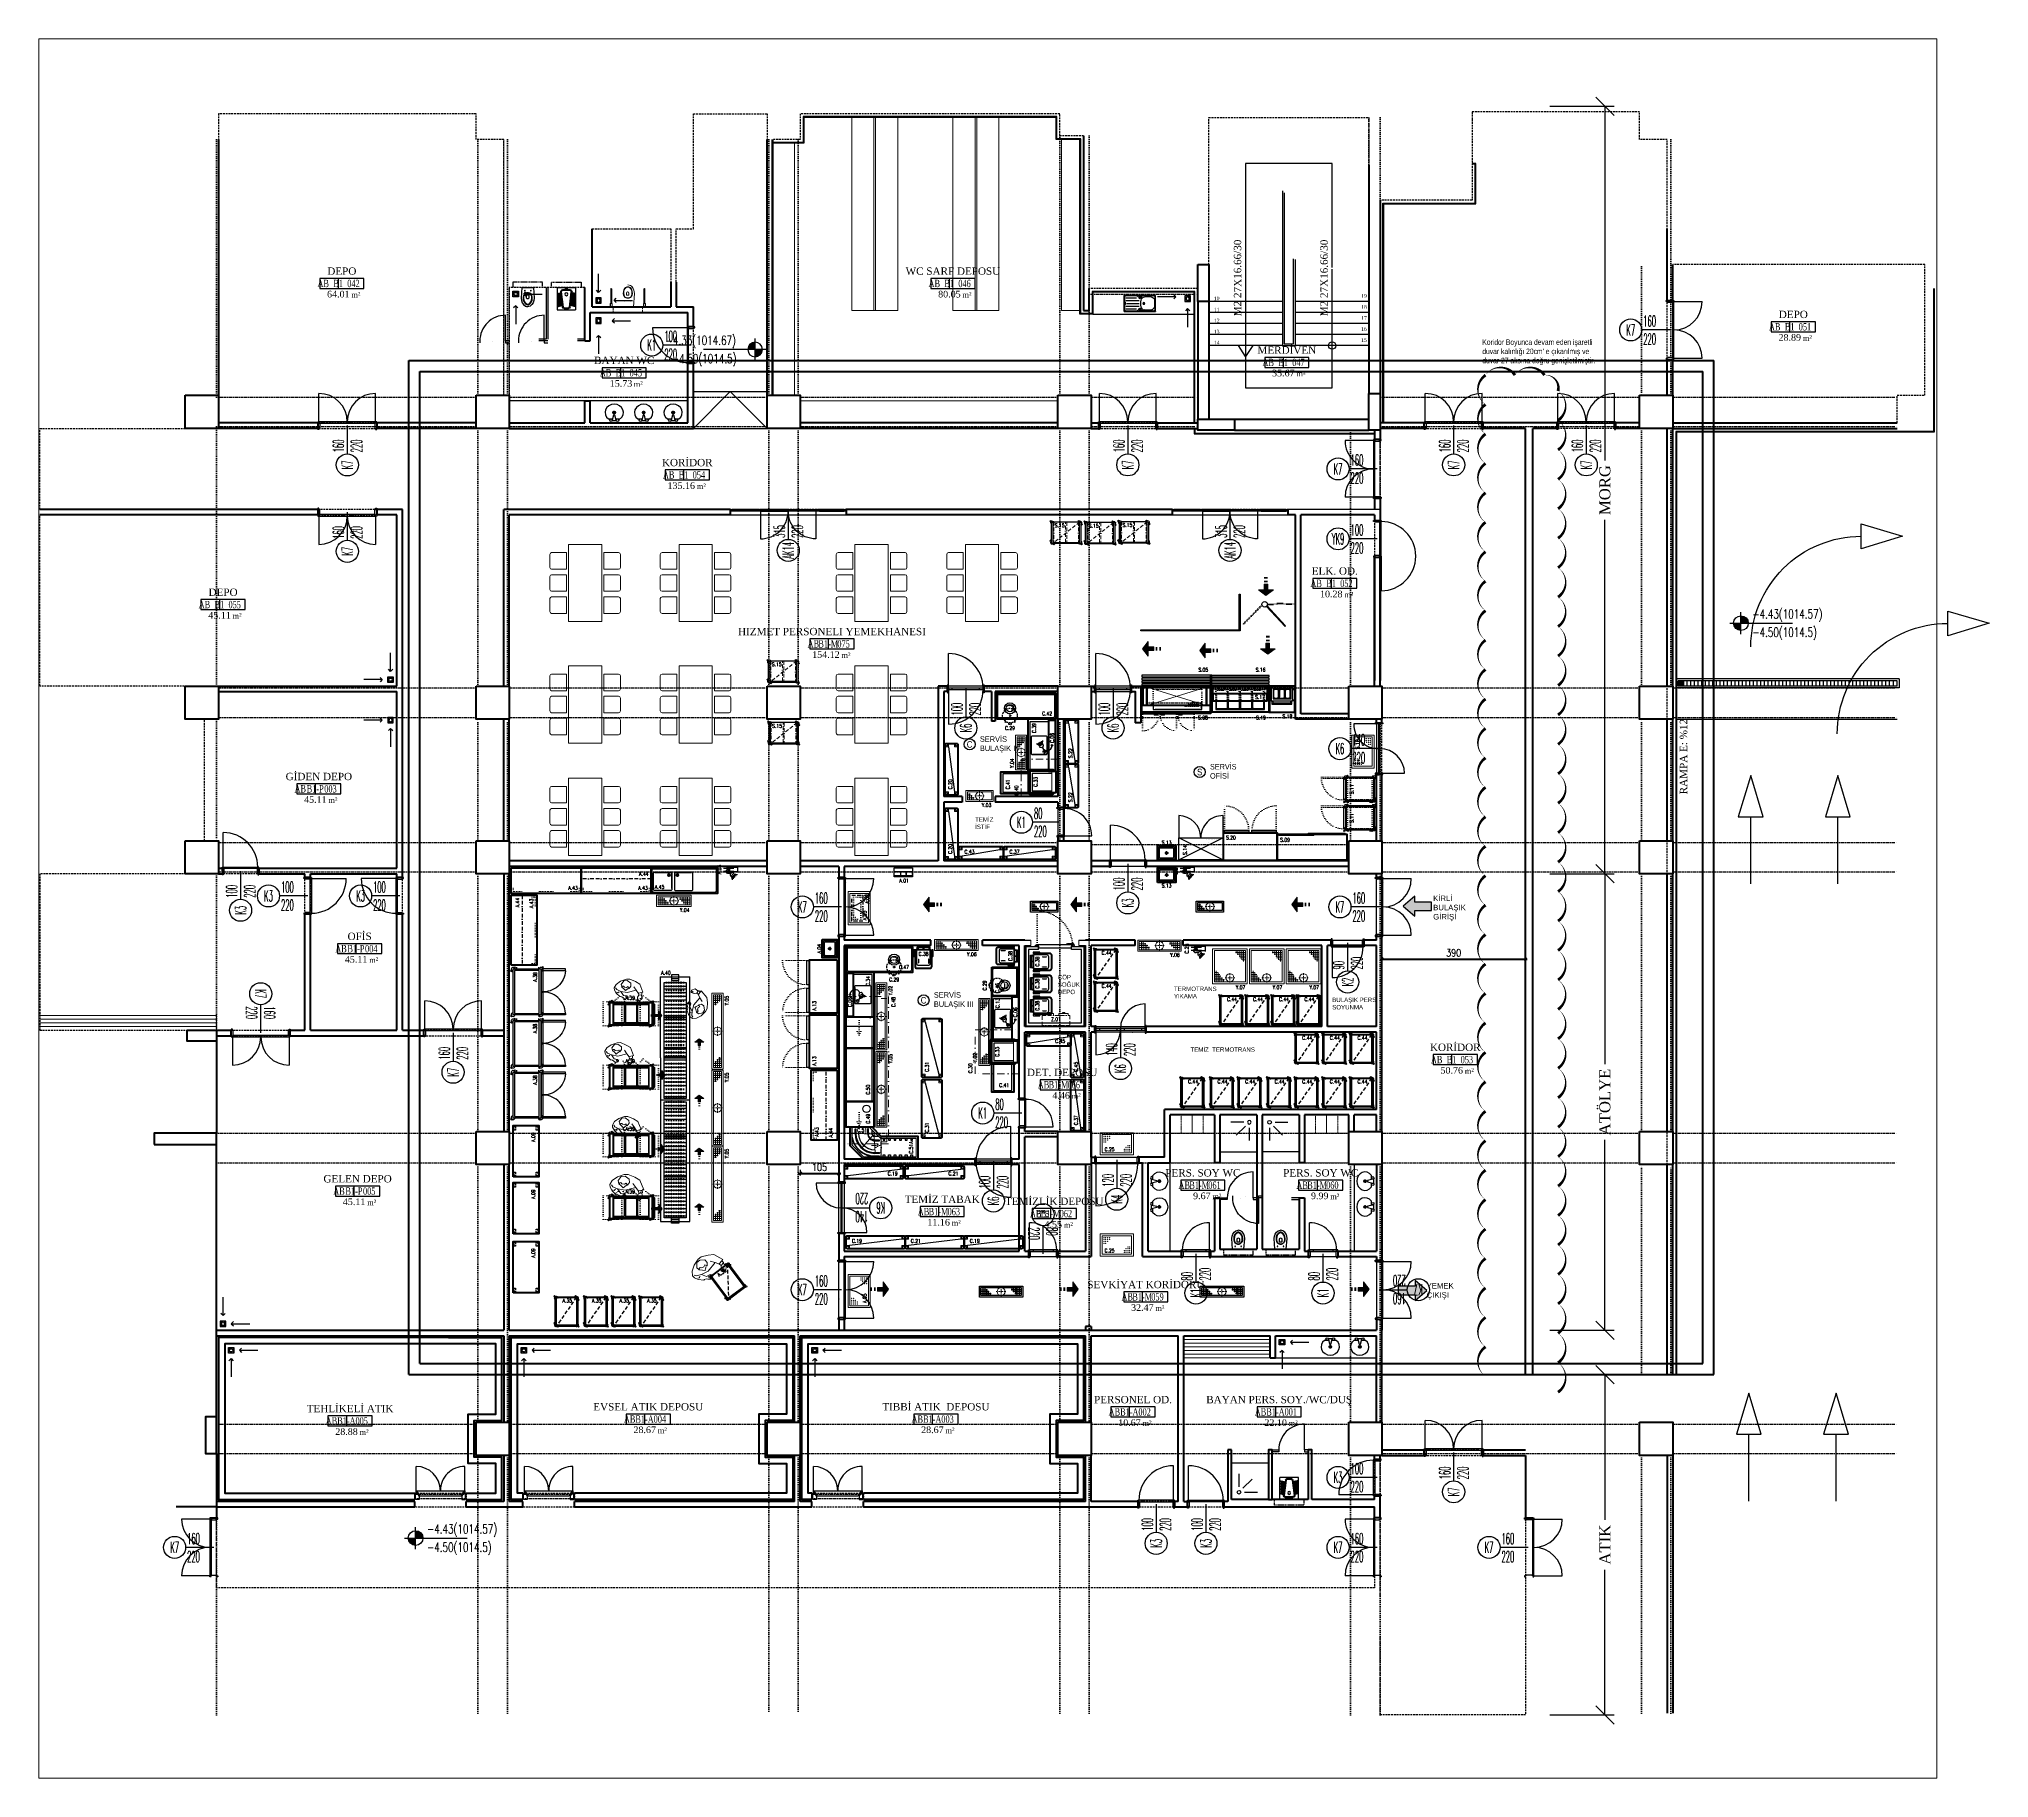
# Model space of a CAD drawing. Extents: x -228812 to 45006, y -308075 to -42938.
# Drawn here: x 39709 to 45006, y -47663 to -42938 of the extents above; entities that cross this region are included whole.
import ezdxf
from ezdxf.enums import TextEntityAlignment as Align

# ---------------------------------------------------------------- set-up
doc = ezdxf.new("R2010")
doc.units = 0
doc.header["$LTSCALE"] = 20
for name, pattern in [('( Hidden )', [0.375, 0.25, -0.125]), ('BORDER', [1.75, 0.5, -0.25, 0.5, -0.25, 0, -0.25]), ('DASHDOTX2', [2, 1, -0.5, 0, -0.5]), ('DASHED', [0.75, 0.5, -0.25]), ('DASHED2', [0.375, 0.25, -0.125]), ('DOT', [0.25, 0, -0.25]), ('DOT2', [3.175, 0, -3.175]), ('HIDDEN', [0.375, 0.25, -0.125])]:
    doc.linetypes.add(name, pattern=pattern)
doc.layers.get('0').update_dxf_attribs({"linetype": 'CONTINUOUS', "lineweight": 15})
doc.layers.get('DEFPOINTS').update_dxf_attribs({"linetype": 'CONTINUOUS'})
for name, color, linetype, lineweight in [('-DWG_ANA', 7, 'CONTINUOUS', 50), ('-DWG_ANA_1', 7, 'BORDER', 25), ('-DWG_DETAY1', 7, 'CONTINUOUS', 25), ('-DWG_DETAY1_1', 7, 'BORDER', 20), ('-DWG_DETAY2', 7, 'CONTINUOUS', 15), ('-DWG_DETAY3', 7, 'CONTINUOUS', 15), ('-DWG_DETAY4', 7, 'DOT', 18), ('-dwg_sdepo', 7, 'BORDER', 9), ('DUVAR', 7, 'CONTINUOUS', 60), ('DVL-C', 7, 'DASHDOTX2', 20), ('kapi-acilis', 43, 'DOT', 15), ('KOLON', 7, 'CONTINUOUS', 50), ('NO', 7, 'CONTINUOUS', 30), ('PLAN', 253, 'CONTINUOUS', 15), ('s-depo', 140, 'CONTINUOUS', 25), ('tefris', 7, 'CONTINUOUS', 20), ('Y-TEFRIS', 203, 'CONTINUOUS', 5), ('Y-TEFRIS ISLAK', 142, 'CONTINUOUS', 9), ('yerizg-a', 7, 'CONTINUOUS', 15), ('yerizg-b', 7, 'CONTINUOUS', 9)]:
    doc.layers.add(name, color=color, linetype=linetype, lineweight=lineweight)
for name, color, linetype in [('BL-A', 1, 'CONTINUOUS'), ('BL-C', 140, 'CONTINUOUS'), ('BL-S', 42, 'CONTINUOUS'), ('BL-Y', 144, 'CONTINUOUS'), ('BL-Z', 117, 'CONTINUOUS'), ('DUVAR-PANEL', 7, 'CONTINUOUS'), ('KA-PEN', 5, 'CONTINUOUS'), ('KAPILAR', 5, 'CONTINUOUS'), ('KIRIS', 9, 'DOT'), ('KOT', 7, 'CONTINUOUS'), ('MERD', 7, 'CONTINUOUS'), ('MUTFAK TEFRISI', 7, 'CONTINUOUS'), ('OK', 7, 'CONTINUOUS'), ('ROOM', 7, 'CONTINUOUS'), ('ROOM-T', 7, 'CONTINUOUS'), ('SDNO', 7, 'CONTINUOUS'), ('SIVA', 7, 'CONTINUOUS'), ('TEFRIS SIHHI', 7, 'CONTINUOUS'), ('YAZI', 170, 'CONTINUOUS'), ('YAZI_BLM_1', 7, 'CONTINUOUS'), ('YAZI_BLM_2', 10, 'CONTINUOUS'), ('YRNO', 7, 'CONTINUOUS')]:
    doc.layers.add(name, color=color, linetype=linetype)
doc.layers.add('REVIZYON-2015-11-23', color=1, linetype='CONTINUOUS', lineweight=13, plot=False)
doc.styles.add('ARIAL', font='arial.ttf', dxfattribs={"width": 0.7})
doc.styles.add('ARIEL_500S', font='arial.ttf', dxfattribs={"height": 125})
doc.styles.add('BLM_YAZI', font='stylu.ttf', dxfattribs={"width": 0.8})
doc.styles.add('OLC-200', font='tromans.shx', dxfattribs={"width": 0.5, "height": 0.2})
doc.styles.add('OLC-50', font='romans.shx', dxfattribs={"width": 0.5, "height": 0.15})
doc.styles.add('olcu', font='romans.shx', dxfattribs={"width": 0.5})
doc.styles.add('ROMANS', font='romans.shx', dxfattribs={"width": 0.8})
doc.styles.add('YAZI', font='times.ttf')
doc.linetypes.add('ZIGZAG', pattern='A,0.0001,-0.2,[131,ltypeshp.shx,S=0.2,R=0,X=-0.2,Y=0],-0.4,[131,ltypeshp.shx,S=0.2,R=180,X=0.2,Y=0],-0.2', length=0.8001)
doc.dimstyles.new('1-100', dxfattribs={"dimscale": 10, "dimtxt": 2, "dimasz": 0.7, "dimexe": 0.5, "dimexo": 0.5, "dimgap": 0.7, "dimtad": 1, "dimdec": 1, "dimrnd": 0.5, "dimzin": 12, "dimdsep": 46, "dimtxsty": 'ROMANS', "dimblk": 'OBLIQUE', "dimcen": 0.9, "dimdle": 0.5, "dimclrd": 256, "dimclre": 256, "dimclrt": 256, "dimadec": 0, "dimazin": 0, "dimtfac": 1, "dimtdec": 1, "dimtix": 1, "dimtofl": 0, "dimtmove": 0, "dimatfit": 3, "dimfxl": 1, "dimfxlon": 1, "dimtolj": 1, "dimtzin": 0, "dimlwd": -1, "dimarcsym": 0})
doc.dimstyles.new('BIRIM ADI', dxfattribs={"dimtxt": 30, "dimasz": 50, "dimexe": 25, "dimexo": 40, "dimgap": 15, "dimtad": 0, "dimtxsty": 'YAZI', "dimblk": 'OBLIQUE', "dimcen": 50, "dimadec": 0, "dimazin": 0, "dimtfac": 1, "dimtmove": 0, "dimatfit": 3, "dimfxl": 150, "dimfxlon": 1, "dimarcsym": 0})

msp = doc.modelspace()

# ---------------------------------------------------------------- texts
at = {"layer": 'MERD', "color": 7, "char_height": 15, "width": 133.75684, "attachment_point": 7, "style": 'ARIEL_500S'}
for s, insert in [('KİRLİ BULAŞIK GİRİŞİ', (43496.21, -45334.769)), ('YEMEK\\PÇIKIŞI', (43478.488, -46362.35))]:
    msp.add_mtext(s, dxfattribs=dict(at, insert=insert))
at = {"layer": 'REVIZYON-2015-11-23', "insert": (43629.545, -43823.757), "char_height": 15, "width": 252.04666, "attachment_point": 7, "style": 'ARIAL'}
msp.add_mtext("Koridor Boyunca devam eden işaretli duvar kalınlığı 20cm' e çıkarılmış ve duvar 27 aksına doğru genişletilmiştir. ", dxfattribs=at)
at = {"layer": 'YAZI', "color": 7, "style": 'YAZI'}
for s, p in [('M2 27X16.66/30', (42974.834, -43691.371)), ('M2 27X16.66/30', (43209.834, -43691.371)), ('RAMPA E: %%%12', (44186.077, -44990.033))]:
    msp.add_text(s, height=20, rotation=90, dxfattribs=at).set_placement(p)
for s, p in [('10', (42900.625, -43648.065)), ('19', (43300.773, -43641.065)), ('11', (42900.798, -43678.065)), ('17', (43300.773, -43701.065)), ('18', (43300.801, -43671.065)), ('13', (42900.625, -43738.065)), ('12', (42900.798, -43708.065)), ('16', (43300.801, -43731.065)), ('14', (42900.798, -43768.065)), ('15', (43300.801, -43761.065))]:
    msp.add_text(s, height=10, dxfattribs=at).set_placement(p)
at = {"layer": 'YAZI_BLM_1', "style": 'BLM_YAZI'}
for s, height, p in [('SERVİS', 15, (42265.09, -44847.543)), ('BULAŞIK IV', 15, (42265.09, -44872.543)), ('TEMİZ ', 12, (42252.09, -45064.543)), ('İSTİF', 12, (42252.09, -45084.543)), ('SERVİS', 15, (42140.09, -45542.543)), ('YIKAMA', 12, (42792.09, -45544.543)), ('TERMOTRANS', 12, (42792.09, -45524.543)), ('BULAŞIK PERS.', 12, (43222.09, -45554.543)), ('BULAŞIK III', 15, (42140.09, -45567.543)), ('SOYUNMA', 12, (43222.09, -45574.543)), ('TEMİZ  TERMOTRANS', 12, (42837.09, -45689.543))]:
    msp.add_text(s, height=height, dxfattribs=at).set_placement(p)
at = {"layer": 'YAZI_BLM_2', "style": 'BLM_YAZI', "width": 0.9}
for p in [(42237.09, -44854.543), (42112.09, -45549.543)]:
    msp.add_text('C', height=18, dxfattribs=at).set_placement(p, align=Align.MIDDLE)

# ---------------------------------------------------------------- blocks, each defined once
blk = doc.blocks.new('_OBLIQUE')
at = {"color": 0, "linetype": 'ByBlock'}
blk.add_line((-0.5, -0.5), (0.5, 0.5), dxfattribs=at)
blk = doc.blocks.new('*D9222')
at = {"layer": 'DEFPOINTS', "color": 0, "linetype": 'Continuous'}
for p in [(43266.9, -45206), (43962.7, -45206), (43746.9, -46446)]:
    blk.add_point(p, dxfattribs=at)
at = {"layer": 'YAZI', "color": 0, "lineweight": -2, "ltscale": 0.5}
for p, q in [((43812.7, -45206), (43987.7, -45206)), ((43962.7, -45206), (43962.7, -45723.2)), ((43962.7, -46446), (43962.7, -45928.9)), ((43812.7, -46446), (43987.7, -46446))]:
    blk.add_line(p, q, dxfattribs=at)
at = {"layer": 'YAZI', "color": 0, "linetype": 'Continuous', "lineweight": -2, "xscale": 50, "yscale": 50, "zscale": 50}
for p, rotation in [((43962.7, -45206), 90), ((43962.7, -46446), 270)]:
    blk.add_blockref('_OBLIQUE', p, dxfattribs=dict(at, rotation=rotation))
at = {"layer": 'YAZI', "color": 0, "linetype": 'Continuous', "insert": (43962.7, -45826), "char_height": 30, "attachment_point": 5, "rotation": 90, "style": 'YAZI'}
blk.add_mtext('ATÖLYE ', dxfattribs=at)
blk = doc.blocks.new('*D9223')
at = {"layer": 'DEFPOINTS', "color": 0, "linetype": 'Continuous'}
for p in [(42561.9, -43121), (43962.7, -43121), (42566.9, -45206)]:
    blk.add_point(p, dxfattribs=at)
at = {"layer": 'YAZI', "color": 0, "lineweight": -2, "ltscale": 0.5}
for p, q in [((43812.7, -43121), (43987.7, -43121)), ((43962.7, -43121), (43962.7, -44082.8)), ((43962.7, -45206), (43962.7, -44244.3)), ((43812.7, -45206), (43987.7, -45206))]:
    blk.add_line(p, q, dxfattribs=at)
at = {"layer": 'YAZI', "color": 0, "linetype": 'Continuous', "lineweight": -2, "xscale": 50, "yscale": 50, "zscale": 50}
for p, rotation in [((43962.7, -43121), 90), ((43962.7, -45206), 270)]:
    blk.add_blockref('_OBLIQUE', p, dxfattribs=dict(at, rotation=rotation))
at = {"layer": 'YAZI', "color": 0, "linetype": 'Continuous', "insert": (43962.7, -44163.5), "char_height": 30, "attachment_point": 5, "rotation": 90, "style": 'YAZI'}
blk.add_mtext('MORG ', dxfattribs=at)
blk = doc.blocks.new('*D9224')
at = {"layer": 'DEFPOINTS', "color": 0, "linetype": 'Continuous'}
for p in [(43701.4, -46566.4), (43962.7, -46566.4), (43351.9, -47491)]:
    blk.add_point(p, dxfattribs=at)
at = {"layer": 'YAZI', "color": 0, "lineweight": -2, "ltscale": 0.5}
for p, q in [((43812.7, -46566.4), (43987.7, -46566.4)), ((43962.7, -46566.4), (43962.7, -46960.8)), ((43962.7, -47491), (43962.7, -47096.6)), ((43812.7, -47491), (43987.7, -47491))]:
    blk.add_line(p, q, dxfattribs=at)
at = {"layer": 'YAZI', "color": 0, "linetype": 'Continuous', "lineweight": -2, "xscale": 50, "yscale": 50, "zscale": 50}
for p, rotation in [((43962.7, -46566.4), 90), ((43962.7, -47491), 270)]:
    blk.add_blockref('_OBLIQUE', p, dxfattribs=dict(at, rotation=rotation))
at = {"layer": 'YAZI', "color": 0, "linetype": 'Continuous', "insert": (43962.7, -47028.7), "char_height": 30, "attachment_point": 5, "rotation": 90, "style": 'YAZI'}
blk.add_mtext('ATIK ', dxfattribs=at)
blk = doc.blocks.new('OK')
at = {"layer": 'OK'}
blk.add_lwpolyline([(207.8, 207.8), (79.2, 79.2)], dxfattribs=at)
blk.add_lwpolyline([(0, 0), (103.3, 55.1), (55.7, 102.8)], close=True, dxfattribs=at)
blk = doc.blocks.new('OK 2')
at = {"layer": 'OK'}
blk.add_lwpolyline([(212.1, 87.9, 0.414214), (-87.9, -212.1)], format="xyb", dxfattribs=at)
blk.add_lwpolyline([(-88.2, -324.2), (-54.2, -212.1), (-121.6, -212.1)], close=True, dxfattribs=at)
blk = doc.blocks.new('SOGUK ODA-140')
at = {"color": 0, "linetype": 'Continuous'}
for p, q in [((0, 0), (0, -17)), ((140, 0), (140, -17))]:
    blk.add_line(p, q, dxfattribs=at)
for points in [[(2, 0), (2, -17), (7, -17), (12, -8), (12, 0)], [(138, 0), (138, -17), (133, -17), (128, -8), (128, 0)], [(136, -19), (136, -24), (4, -24), (4, -19), (9, -19), (14, -9), (126, -9), (131, -19)]]:
    blk.add_lwpolyline(points, close=True, dxfattribs=at)
at = {"color": 0, "linetype": 'DOT'}
blk.add_lwpolyline([(140, -14.5), (0, -14.5), (0, -2.5), (140, -2.5)], dxfattribs=at)
at = {"color": 0, "linetype": 'Continuous'}
for points in [[(4, -24), (4, -90)], [(136, -24), (136, -90)]]:
    blk.add_lwpolyline(points, dxfattribs=at)
for centre, start, end in [((4, -24), 270, 0), ((136, -24), 180, 270)]:
    blk.add_arc(centre, 66, start, end, dxfattribs=at)
blk = doc.blocks.new('*U684')
at = {"color": 0}
for p, q in [((-157, 18), (-157, 95)), ((-3, 18), (-3, 95)), ((-147, 18), (-147, 14)), ((-90.1, 18), (-90.1, 14)), ((-80, 7.5), (-80, 7.5)), ((-70, 18), (-70, 14)), ((-13.1, 18), (-13.1, 14))]:
    blk.add_line(p, q, dxfattribs=at)
at = {"color": 0, "linetype": 'DOT', "ltscale": 20}
blk.add_line((-155, 0), (-5, 0), dxfattribs=at)
at = {"color": 16}
blk.add_lwpolyline([(-80, 7.5), (-80, 84)], dxfattribs=at)
at = {"color": 0, "lineweight": -3}
for points in [[(-160, 15), (-160, 18), (-157, 18), (-157, 14), (-155, 14), (-155, 1), (-157, 1), (-157, -3), (-160, -3), (-160, 0)], [(0, 15), (0, 18), (-3, 18), (-3, 14), (-5, 14), (-5, 1), (-3, 1), (-3, -3), (0, -3), (0, 0)]]:
    blk.add_lwpolyline(points, dxfattribs=at)
at = {"color": 0}
for points in [[(-157, 18), (-157, 14), (-80, 14), (-80, 18)], [(-80, 18), (-80, 14), (-3, 14), (-3, 18)]]:
    blk.add_lwpolyline(points, close=True, dxfattribs=at)
at = {"color": 16}
blk.add_circle((-80, 114), 30, dxfattribs=at)
at = {"color": 0}
for centre, start, end in [((-157, 18), 0, 90), ((-3, 18), 90, 180)]:
    blk.add_arc(centre, 77, start, end, dxfattribs=at)
at = {"color": 16, "style": 'OLC-50', "width": 0.45}
blk.add_attdef('POZ', text='', height=30, rotation=270, dxfattribs=at).set_placement((-80, 114), align=Align.MIDDLE_CENTER)
blk.add_attdef('YUK', text='', height=30, rotation=270, dxfattribs=at).set_placement((-90, 80), align=Align.TOP_LEFT)
blk.add_attdef('GEN', text='', height=30, rotation=270, dxfattribs=at).set_placement((-80, 80), align=Align.BOTTOM_LEFT)
at = {"style": 'OLC-50', "width": 0.5, "flags": 1}
for tag, p in [('KAMAHNO', (-195.2, -120.6)), ('KABLOK', (-188.3, -83.8)), ('KAMAHKOD', (-83.9, -83.8)), ('KAMAHAD', (-79.6, -120)), ('DUVKA', (-188.6, -156)), ('KARENK', (-82.6, -154.8)), ('KAMAL', (-188.7, -233)), ('KATIP', (-188.1, -194)), ('KASAMAL', (-83.9, -189.6)), ('KASARENK', (-83.5, -229)), ('MENFEZ', (-190, -268.9)), ('YANGIN', (-84.2, -266.9)), ('CARPTEK', (-195, -337.4)), ('ACILYON', (-192.7, -303.5)), ('CEKIT', (-86.3, -303.2)), ('FOTOSEL', (-86.8, -337.1)), ('PBAR', (-193.2, -371.1)), ('KONTROL', (-87, -371.1))]:
    blk.add_attdef(tag, p, '', height=30, dxfattribs=at)
blk = doc.blocks.new('*U685')
at = {"color": 0}
for p, q in [((-157, 18), (-157, 95)), ((-3, 18), (-3, 95)), ((-147, 18), (-147, 14)), ((-90.1, 18), (-90.1, 14)), ((-80, 7.5), (-80, 7.5)), ((-70, 18), (-70, 14)), ((-13.1, 18), (-13.1, 14))]:
    blk.add_line(p, q, dxfattribs=at)
at = {"color": 0, "linetype": 'DOT', "ltscale": 20}
blk.add_line((-155, 0), (-5, 0), dxfattribs=at)
at = {"color": 0, "lineweight": -3}
for points in [[(-160, 15), (-160, 18), (-157, 18), (-157, 14), (-155, 14), (-155, 1), (-157, 1), (-157, -3), (-160, -3), (-160, 0)], [(0, 15), (0, 18), (-3, 18), (-3, 14), (-5, 14), (-5, 1), (-3, 1), (-3, -3), (0, -3), (0, 0)]]:
    blk.add_lwpolyline(points, dxfattribs=at)
at = {"color": 0}
for points in [[(-157, 18), (-157, 14), (-80, 14), (-80, 18)], [(-80, 18), (-80, 14), (-3, 14), (-3, 18)]]:
    blk.add_lwpolyline(points, close=True, dxfattribs=at)
at = {"color": 16}
blk.add_lwpolyline([(-80, 7.5), (-80, -69)], dxfattribs=at)
blk.add_circle((-80, -99), 30, dxfattribs=at)
at = {"color": 0}
for centre, start, end in [((-157, 18), 0, 90), ((-3, 18), 90, 180)]:
    blk.add_arc(centre, 77, start, end, dxfattribs=at)
at = {"color": 16, "style": 'OLC-50', "width": 0.45}
blk.add_attdef('GEN', text='', height=30, rotation=90, dxfattribs=at).set_placement((-80, -65), align=Align.BOTTOM_LEFT)
blk.add_attdef('YUK', text='', height=30, rotation=90, dxfattribs=at).set_placement((-70, -65), align=Align.TOP_LEFT)
at = {"style": 'OLC-50', "width": 0.5, "flags": 1}
for tag, p in [('KAMAHNO', (-195.2, -120.6)), ('KABLOK', (-188.3, -83.8)), ('KAMAHKOD', (-83.9, -83.8)), ('KAMAHAD', (-79.6, -120)), ('DUVKA', (-188.6, -156)), ('KARENK', (-82.6, -154.8)), ('KAMAL', (-188.7, -233)), ('KATIP', (-188.1, -194)), ('KASAMAL', (-83.9, -189.6)), ('KASARENK', (-83.5, -229)), ('MENFEZ', (-190, -268.9)), ('YANGIN', (-84.2, -266.9)), ('CARPTEK', (-195, -337.4)), ('ACILYON', (-192.7, -303.5)), ('CEKIT', (-86.3, -303.2)), ('FOTOSEL', (-86.8, -337.1)), ('PBAR', (-193.2, -371.1)), ('KONTROL', (-87, -371.1))]:
    blk.add_attdef(tag, p, '', height=30, dxfattribs=at)
at = {"color": 16, "style": 'OLC-50', "width": 0.45}
blk.add_attdef('POZ', text='', height=30, rotation=90, dxfattribs=at).set_placement((-80, -99), align=Align.MIDDLE_CENTER)
blk = doc.blocks.new('ROOMNAME')
at = {"color": 0}
blk.add_line((0, 13.5), (0, -13.5), dxfattribs=at)
blk.add_lwpolyline([(-50, 13.5), (-50, -13.5), (70, -13.5), (70, 13.5)], close=True, dxfattribs=at)
at = {"color": 0, "insert": (36, -30.8), "char_height": 15, "width": 39.826, "attachment_point": 4, "style": 'YAZI'}
blk.add_mtext('m²', dxfattribs=at)
at = {"color": 0, "style": 'YAZI'}
for tag, p in [('KOD', (-25, 0)), ('NO', (35, 0))]:
    blk.add_attdef(tag, text='', height=20, dxfattribs=at).set_placement(p, align=Align.MIDDLE_CENTER)
at = {"color": 0, "style": 'YAZI', "flags": 1}
for tag, p in [('ALANIHALE', (10, -51.3)), ('CEVRE', (8.8, -70.9))]:
    blk.add_attdef(tag, text='', height=15, dxfattribs=at).set_placement(p, align=Align.MIDDLE_CENTER)
at = {"color": 0, "style": 'YAZI'}
blk.add_attdef('ALAN', text='', height=18, dxfattribs=at).set_placement((31, -29), align=Align.MIDDLE_RIGHT)
at = {"color": 0, "style": 'OLC-200', "width": 0.5, "flags": 1}
for tag, p in [('DOS', (-43.9, -102.9)), ('SUP', (-12.3, -102.9)), ('DUV', (15.1, -102.9)), ('TAV', (42.4, -102.9)), ('KTIP1', (-43.9, -131.5)), ('KTIP1S', (-43.9, -160.1)), ('KTIP2', (6.1, -131.5)), ('KTIP2S', (6.1, -160.1)), ('KTIP3', (56.1, -131.5)), ('KTIP3S', (56.1, -160.1)), ('PTIP1', (-43.9, -188.6)), ('PTIP1S', (-43.9, -217.2)), ('PTIP2', (6.1, -188.6)), ('PTIP2S', (6.1, -217.2)), ('PTIP3', (56.1, -188.6)), ('PTIP3S', (56.1, -217.2)), ('KISI', (-43.9, -245.8)), ('KW', (6.1, -245.8)), ('ISI', (56.1, -245.8))]:
    blk.add_attdef(tag, p, '', height=15, dxfattribs=at)
at = {"layer": 'ROOM-T', "color": 9, "style": 'YAZI'}
blk.add_attdef('MAHALADI', text='', height=20, dxfattribs=at).set_placement((10, 33.5), align=Align.MIDDLE_CENTER)
blk = doc.blocks.new('*U688')
at = {"color": 0}
for p, q in [((-157, 18), (-157, 95)), ((-3, 18), (-3, 95)), ((-147, 18), (-147, 14)), ((-90.1, 18), (-90.1, 14)), ((-80, 7.5), (-80, 7.5)), ((-70, 18), (-70, 14)), ((-13.1, 18), (-13.1, 14))]:
    blk.add_line(p, q, dxfattribs=at)
at = {"color": 0, "linetype": 'DOT', "ltscale": 20}
blk.add_line((-155, 0), (-5, 0), dxfattribs=at)
at = {"color": 0, "lineweight": -3}
for points in [[(-160, 15), (-160, 18), (-157, 18), (-157, 14), (-155, 14), (-155, 1), (-157, 1), (-157, -3), (-160, -3), (-160, 0)], [(0, 15), (0, 18), (-3, 18), (-3, 14), (-5, 14), (-5, 1), (-3, 1), (-3, -3), (0, -3), (0, 0)]]:
    blk.add_lwpolyline(points, dxfattribs=at)
at = {"color": 0}
for points in [[(-157, 18), (-157, 14), (-80, 14), (-80, 18)], [(-80, 18), (-80, 14), (-3, 14), (-3, 18)]]:
    blk.add_lwpolyline(points, close=True, dxfattribs=at)
at = {"color": 16}
blk.add_lwpolyline([(-80, 7.5), (-80, -69)], dxfattribs=at)
blk.add_circle((-80, -99), 30, dxfattribs=at)
at = {"color": 0}
for centre, start, end in [((-157, 18), 0, 90), ((-3, 18), 90, 180)]:
    blk.add_arc(centre, 77, start, end, dxfattribs=at)
at = {"color": 16, "style": 'OLC-50', "width": 0.45}
blk.add_attdef('GEN', text='', height=30, rotation=90, dxfattribs=at).set_placement((-80, -65), align=Align.BOTTOM_LEFT)
blk.add_attdef('YUK', text='', height=30, rotation=90, dxfattribs=at).set_placement((-70, -65), align=Align.TOP_LEFT)
at = {"style": 'OLC-50', "width": 0.5, "flags": 1}
for tag, p in [('KAMAHNO', (-195.2, -120.6)), ('KABLOK', (-188.3, -83.8)), ('KAMAHKOD', (-83.9, -83.8)), ('KAMAHAD', (-79.6, -120)), ('DUVKA', (-188.6, -156)), ('KARENK', (-82.6, -154.8)), ('KAMAL', (-188.7, -233)), ('KATIP', (-188.1, -194)), ('KASAMAL', (-83.9, -189.6)), ('KASARENK', (-83.5, -229)), ('MENFEZ', (-190, -268.9)), ('YANGIN', (-84.2, -266.9)), ('CARPTEK', (-195, -337.4)), ('ACILYON', (-192.7, -303.5)), ('CEKIT', (-86.3, -303.2)), ('FOTOSEL', (-86.8, -337.1)), ('PBAR', (-193.2, -371.1)), ('KONTROL', (-87, -371.1))]:
    blk.add_attdef(tag, p, '', height=30, dxfattribs=at)
at = {"color": 16, "style": 'OLC-50', "width": 0.45}
blk.add_attdef('POZ', text='', height=30, rotation=90, dxfattribs=at).set_placement((-80, -99), align=Align.MIDDLE_CENTER)
blk = doc.blocks.new('*U9154')
at = {"color": 0}
for p, q in [((-157, 23), (-157, 100)), ((-3, 23), (-3, 100)), ((-147, 23), (-147, 19)), ((-90.1, 23), (-90.1, 19)), ((-80, 7.5), (-80, 7.5)), ((-70, 23), (-70, 19)), ((-13.1, 23), (-13.1, 19))]:
    blk.add_line(p, q, dxfattribs=at)
at = {"color": 0, "linetype": 'DOT', "ltscale": 20}
blk.add_line((-155, 0), (-5, 0), dxfattribs=at)
at = {"color": 0, "lineweight": -3}
for points in [[(-160, 20), (-160, 23), (-157, 23), (-157, 19), (-155, 19), (-155, 1), (-157, 1), (-157, -3), (-160, -3), (-160, 0)], [(0, 20), (0, 23), (-3, 23), (-3, 19), (-5, 19), (-5, 1), (-3, 1), (-3, -3), (0, -3), (0, 0)]]:
    blk.add_lwpolyline(points, dxfattribs=at)
at = {"color": 0}
for points in [[(-157, 23), (-157, 19), (-80, 19), (-80, 23)], [(-80, 23), (-80, 19), (-3, 19), (-3, 23)]]:
    blk.add_lwpolyline(points, close=True, dxfattribs=at)
at = {"color": 16}
blk.add_lwpolyline([(-80, 7.5), (-80, -69)], dxfattribs=at)
blk.add_circle((-80, -99), 30, dxfattribs=at)
at = {"color": 0}
for centre, start, end in [((-157, 23), 0, 90), ((-3, 23), 90, 180)]:
    blk.add_arc(centre, 77, start, end, dxfattribs=at)
at = {"color": 16, "style": 'OLC-50', "width": 0.45}
blk.add_attdef('GEN', text='', height=30, rotation=90, dxfattribs=at).set_placement((-80, -65), align=Align.BOTTOM_LEFT)
blk.add_attdef('YUK', text='', height=30, rotation=90, dxfattribs=at).set_placement((-70, -65), align=Align.TOP_LEFT)
at = {"style": 'OLC-50', "width": 0.5, "flags": 1}
for tag, p in [('KAMAHNO', (-195.2, -120.6)), ('KABLOK', (-188.3, -83.8)), ('KAMAHKOD', (-83.9, -83.8)), ('KAMAHAD', (-79.6, -120)), ('DUVKA', (-188.6, -156)), ('KARENK', (-82.6, -154.8)), ('KAMAL', (-188.7, -233)), ('KATIP', (-188.1, -194)), ('KASAMAL', (-83.9, -189.6)), ('KASARENK', (-83.5, -229)), ('MENFEZ', (-190, -268.9)), ('YANGIN', (-84.2, -266.9)), ('CARPTEK', (-195, -337.4)), ('ACILYON', (-192.7, -303.5)), ('CEKIT', (-86.3, -303.2)), ('FOTOSEL', (-86.8, -337.1)), ('PBAR', (-193.2, -371.1)), ('KONTROL', (-87, -371.1))]:
    blk.add_attdef(tag, p, '', height=30, dxfattribs=at)
at = {"color": 16, "style": 'OLC-50', "width": 0.45}
blk.add_attdef('POZ', text='', height=30, rotation=90, dxfattribs=at).set_placement((-80, -99), align=Align.MIDDLE_CENTER)
blk = doc.blocks.new('KOT-PL(TEMIZ&KABA)')
at = {"layer": 'KOT', "linetype": 'Continuous', "lineweight": -3}
h = blk.add_hatch(color=7, dxfattribs=at)
h.paths.add_polyline_path([(0, 0), (0.2, 0, 0.414214), (0, 0.2)])
h.paths.add_polyline_path([(0, 0), (-0.2, 0, 0.414214), (0, -0.2)])
at = {"layer": 'KOT', "color": 7, "lineweight": -3}
for p, q in [((-0.3, 0), (1.4, 0)), ((0, -0.3), (0, 0.3))]:
    blk.add_line(p, q, dxfattribs=at)
at = {"layer": 'KOT', "color": 7, "linetype": 'Continuous', "lineweight": -3}
blk.add_circle((0, 0), 0.2, dxfattribs=at)
at = {"layer": 'KOT', "color": 7, "linetype": 'Continuous', "lineweight": -3, "style": 'olcu', "width": 0.7}
for tag, p in [('KOTTEMIZ', (0.31, 0.122)), ('KOTKABA', (0.31, -0.373))]:
    blk.add_attdef(tag, p, '', height=0.25, dxfattribs=at)
blk = doc.blocks.new('*U661')
at = {"color": 0}
for p, q in [((-97, 18), (-97, 112)), ((-87, 18), (-87, 14)), ((-50, 7.5), (-50, 7.5)), ((-13, 18), (-13, 14))]:
    blk.add_line(p, q, dxfattribs=at)
at = {"color": 0, "linetype": 'DOT', "ltscale": 20}
blk.add_line((0, 0), (-100, 0), dxfattribs=at)
at = {"color": 0, "lineweight": -3}
for points in [[(-100, 15), (-100, 18), (-97, 18), (-97, 14), (-95, 14), (-95, 1), (-97, 1), (-97, -3), (-100, -3), (-100, 0)], [(0, 15), (0, 18), (-3, 18), (-3, 14), (-5, 14), (-5, 1), (-3, 1), (-3, -3), (0, -3), (0, 0)]]:
    blk.add_lwpolyline(points, dxfattribs=at)
at = {"color": 0}
blk.add_lwpolyline([(-3, 18), (-3, 14), (-97, 14), (-97, 18)], close=True, dxfattribs=at)
at = {"color": 16}
blk.add_lwpolyline([(-50, 7.5), (-50, -69)], dxfattribs=at)
blk.add_circle((-50, -99), 30, dxfattribs=at)
at = {"color": 0}
blk.add_arc((-97, 18), 94, 0, 90, dxfattribs=at)
at = {"color": 16, "style": 'OLC-50', "width": 0.45}
blk.add_attdef('GEN', text='', height=30, rotation=90, dxfattribs=at).set_placement((-50, -65), align=Align.BOTTOM_LEFT)
blk.add_attdef('YUK', text='', height=30, rotation=90, dxfattribs=at).set_placement((-40, -65), align=Align.TOP_LEFT)
at = {"style": 'OLC-50', "width": 0.5, "flags": 1}
for tag, p in [('KAMAHNO', (-165.2, -120.6)), ('KABLOK', (-158.3, -83.8)), ('KAMAHKOD', (-53.9, -83.8)), ('KAMAHAD', (-49.6, -120)), ('DUVKA', (-158.6, -156)), ('KARENK', (-52.6, -154.8)), ('KAMAL', (-158.7, -233)), ('KATIP', (-158.1, -194)), ('KASAMAL', (-53.9, -189.6)), ('KASARENK', (-53.5, -229)), ('MENFEZ', (-160, -268.9)), ('YANGIN', (-54.2, -266.9)), ('CARPTEK', (-165, -337.4)), ('ACILYON', (-162.7, -303.5)), ('CEKIT', (-56.3, -303.2)), ('FOTOSEL', (-56.8, -337.1)), ('PBAR', (-163.2, -371.1)), ('KONTROL', (-57, -371.1))]:
    blk.add_attdef(tag, p, '', height=30, dxfattribs=at)
at = {"color": 16, "style": 'OLC-50', "width": 0.45}
blk.add_attdef('POZ', text='', height=30, rotation=90, dxfattribs=at).set_placement((-50, -99), align=Align.MIDDLE_CENTER)
blk = doc.blocks.new('*U662')
at = {"color": 0, "linetype": 'DOT', "ltscale": 20}
blk.add_line((0, 15), (-100, 15), dxfattribs=at)
at = {"color": 0}
for p, q in [((-87, -3), (-87, 1)), ((-50, 7.5), (-50, 7.5)), ((-13, -3), (-13, 1)), ((-97, -3), (-97, -97))]:
    blk.add_line(p, q, dxfattribs=at)
at = {"color": 0, "lineweight": -3}
for points in [[(-100, 0), (-100, -3), (-97, -3), (-97, 1), (-95, 1), (-95, 14), (-97, 14), (-97, 18), (-100, 18), (-100, 15)], [(0, 0), (0, -3), (-3, -3), (-3, 1), (-5, 1), (-5, 14), (-3, 14), (-3, 18), (0, 18), (0, 15)]]:
    blk.add_lwpolyline(points, dxfattribs=at)
at = {"color": 0}
blk.add_lwpolyline([(-3, -3), (-3, 1), (-97, 1), (-97, -3)], close=True, dxfattribs=at)
at = {"color": 16}
blk.add_lwpolyline([(-50, 7.5), (-50, -69)], dxfattribs=at)
blk.add_circle((-50, -99), 30, dxfattribs=at)
at = {"color": 0}
blk.add_arc((-97, -3), 94, 270, 0, dxfattribs=at)
at = {"color": 16, "style": 'OLC-50', "width": 0.45}
blk.add_attdef('GEN', text='', height=30, rotation=90, dxfattribs=at).set_placement((-50, -65), align=Align.BOTTOM_LEFT)
blk.add_attdef('YUK', text='', height=30, rotation=90, dxfattribs=at).set_placement((-40, -65), align=Align.TOP_LEFT)
at = {"style": 'OLC-50', "width": 0.5, "flags": 1}
for tag, p in [('KAMAHNO', (-165.2, -120.6)), ('KABLOK', (-158.3, -83.8)), ('KAMAHKOD', (-53.9, -83.8)), ('KAMAHAD', (-49.6, -120)), ('DUVKA', (-158.6, -156)), ('KARENK', (-52.6, -154.8)), ('KAMAL', (-158.7, -233)), ('KATIP', (-158.1, -194)), ('KASAMAL', (-53.9, -189.6)), ('KASARENK', (-53.5, -229)), ('MENFEZ', (-160, -268.9)), ('YANGIN', (-54.2, -266.9)), ('CARPTEK', (-165, -337.4)), ('ACILYON', (-162.7, -303.5)), ('CEKIT', (-56.3, -303.2)), ('FOTOSEL', (-56.8, -337.1)), ('PBAR', (-163.2, -371.1)), ('KONTROL', (-57, -371.1))]:
    blk.add_attdef(tag, p, '', height=30, dxfattribs=at)
at = {"color": 16, "style": 'OLC-50', "width": 0.45}
blk.add_attdef('POZ', text='', height=30, rotation=90, dxfattribs=at).set_placement((-50, -99), align=Align.MIDDLE_CENTER)
blk = doc.blocks.new('DOMINOX-DMN11-48204117')
at = {"color": 0, "linetype": 'Continuous'}
for p, q in [((-0.425, 0), (0.425, 0)), ((-0.43, -0.43), (-0.43, -0.005)), ((0.425, -0.435), (-0.425, -0.435)), ((-0.415, -0.39), (-0.415, -0.045)), ((-0.385, -0.015), (0.385, -0.015)), ((0.385, -0.42), (-0.385, -0.42)), ((0.381, -0.141), (0.019, -0.141)), ((0.361, -0.218), (0.019, -0.218)), ((0.381, -0.293), (0.019, -0.293)), ((0.381, -0.066), (0.086, -0.066)), ((0.381, -0.369), (0.086, -0.369)), ((0.395, -0.19), (0.395, -0.245)), ((0.399, -0.182), (0.415, -0.169)), ((0.399, -0.253), (0.415, -0.266)), ((0.415, -0.045), (0.415, -0.39)), ((0.43, -0.005), (0.43, -0.43))]:
    blk.add_line(p, q, dxfattribs=at)
at = {"color": 0, "linetype": 'Continuous', "flags": 128}
for points in [[(-0.077, -0.015, -0.239309), (-0.024, -0.07, 0.283402), (0, -0.084, 0.252466)], [(-0.077, -0.42, 0.239309), (-0.024, -0.365, -0.283402), (0, -0.351, -0.252466)], [(0.077, -0.015, 0.239309), (0.024, -0.07, -0.283402), (0, -0.084, -0.252466)], [(0.077, -0.42, -0.239309), (0.024, -0.365, 0.283402), (0, -0.351, 0.252466)]]:
    blk.add_lwpolyline(points, format="xyb", dxfattribs=at)
at = {"color": 0, "linetype": 'Continuous'}
for centre, radius in [((-0.11, -0.218), 0.026), ((-0.11, -0.218), 0.02), ((0, -0.054), 0.015), ((0, -0.381), 0.015)]:
    blk.add_circle(centre, radius, dxfattribs=at)
for centre, radius, start, end in [((-0.425, -0.005), 0.005, 90, 180), ((0.425, -0.005), 0.005, 0, 90), ((-0.425, -0.43), 0.005, 180, 270), ((-0.385, -0.045), 0.03, 90, 180), ((-0.385, -0.39), 0.03, 180, 270), ((0.6, -0.218), 1, 174.816, 185.184), ((-0.296, -0.136), 0.1, 95.184, 174.816), ((-0.296, -0.299), 0.1, 185.184, 264.816), ((-0.215, -1.032), 1, 84.816, 95.184), ((-0.215, 0.598), 1, 264.816, 275.184), ((-0.134, -0.136), 0.1, 5.184, 84.816), ((-0.134, -0.299), 0.1, 275.184, 354.816), ((-1.03, -0.218), 1, 354.816, 5.184), ((0.385, -0.045), 0.03, 360, 90), ((0.385, -0.39), 0.03, 270, 360), ((0.405, -0.19), 0.01, 127.5, 180), ((0.405, -0.245), 0.01, 180, 232.5), ((0.425, -0.43), 0.005, 270, 0)]:
    blk.add_arc(centre, radius, start, end, dxfattribs=at)
blk = doc.blocks.new('EGIM-OK')
at = {"color": 0, "ltscale": 200}
for points in [[(50, 0), (0, 0)], [(50, 0), (44.2, 5.9)], [(50, 0), (44.2, -5.9)]]:
    blk.add_lwpolyline(points, dxfattribs=at)
blk = doc.blocks.new('SUZGEC')
at = {"color": 0, "linetype": 'ByBlock', "ltscale": 0.3, "extrusion": (0, 0, -1)}
blk.add_lwpolyline([(0, 0), (-15, 0), (-15, 15), (0, 15)], close=True, dxfattribs=at)
for radius in [7.03, 4.37]:
    blk.add_circle((-7.5, 7.5), radius, dxfattribs=at)
blk = doc.blocks.new('SUZGEC OK')
at = {"layer": 'OK', "color": 252, "xscale": -1, "rotation": 270}
blk.add_blockref('EGIM-OK', (7.5, -80), dxfattribs=at)
at = {"layer": 'OK', "color": 252, "rotation": 179.9999988256444}
blk.add_blockref('EGIM-OK', (80, -7.5), dxfattribs=at)
at = {"layer": 'TEFRIS SIHHI', "color": 155, "linetype": 'HIDDEN', "xscale": -1, "rotation": 90}
blk.add_blockref('SUZGEC', (15, 0), dxfattribs=at)
blk = doc.blocks.new('*U9148')
at = {"color": 0, "linetype": 'DOT', "ltscale": 20}
blk.add_line((-100, 15), (0, 15), dxfattribs=at)
at = {"color": 0}
for p, q in [((-87, -3), (-87, 1)), ((-50, 7.5), (-50, 7.5)), ((-13, -3), (-13, 1)), ((-3, -3), (-3, -97))]:
    blk.add_line(p, q, dxfattribs=at)
at = {"color": 0, "lineweight": -3}
for points in [[(-100, 0), (-100, -3), (-97, -3), (-97, 1), (-95, 1), (-95, 14), (-97, 14), (-97, 18), (-100, 18), (-100, 15)], [(0, 0), (0, -3), (-3, -3), (-3, 1), (-5, 1), (-5, 14), (-3, 14), (-3, 18), (0, 18), (0, 15)]]:
    blk.add_lwpolyline(points, dxfattribs=at)
at = {"color": 0}
blk.add_lwpolyline([(-97, -3), (-97, 1), (-3, 1), (-3, -3)], close=True, dxfattribs=at)
at = {"color": 16}
blk.add_lwpolyline([(-50, 7.5), (-50, -69)], dxfattribs=at)
blk.add_circle((-50, -99), 30, dxfattribs=at)
at = {"color": 0}
blk.add_arc((-3, -3), 94, 180, 270, dxfattribs=at)
at = {"color": 16, "style": 'OLC-50', "width": 0.45}
blk.add_attdef('GEN', text='', height=30, rotation=90, dxfattribs=at).set_placement((-50, -65), align=Align.BOTTOM_LEFT)
blk.add_attdef('YUK', text='', height=30, rotation=90, dxfattribs=at).set_placement((-40, -65), align=Align.TOP_LEFT)
at = {"style": 'OLC-50', "width": 0.5, "flags": 1}
for tag, p in [('KAMAHNO', (-165.2, -120.6)), ('KABLOK', (-158.3, -83.8)), ('KAMAHKOD', (-53.9, -83.8)), ('KAMAHAD', (-49.6, -120)), ('DUVKA', (-158.6, -156)), ('KARENK', (-52.6, -154.8)), ('KAMAL', (-158.7, -233)), ('KATIP', (-158.1, -194)), ('KASAMAL', (-53.9, -189.6)), ('KASARENK', (-53.5, -229)), ('MENFEZ', (-160, -268.9)), ('YANGIN', (-54.2, -266.9)), ('CARPTEK', (-165, -337.4)), ('ACILYON', (-162.7, -303.5)), ('CEKIT', (-56.3, -303.2)), ('FOTOSEL', (-56.8, -337.1)), ('PBAR', (-163.2, -371.1)), ('KONTROL', (-57, -371.1))]:
    blk.add_attdef(tag, p, '', height=30, dxfattribs=at)
at = {"color": 16, "style": 'OLC-50', "width": 0.45}
blk.add_attdef('POZ', text='', height=30, rotation=90, dxfattribs=at).set_placement((-50, -99), align=Align.MIDDLE_CENTER)
blk = doc.blocks.new('HELA')
at = {"color": 0, "linetype": 'ByBlock'}
for p, q in [((50, 0), (0, 0)), ((0, 0), (0, -60)), ((50, 0), (50, -60)), ((0, -16.1), (11.8, -13.1)), ((0, -52.1), (16.2, -48.1)), ((2.7, -17.8), (12.1, -15.4)), ((2.7, -22), (12.6, -19.5)), ((2.7, -26.2), (13.1, -23.6)), ((2.7, -30.4), (13.6, -27.7)), ((2.7, -34.6), (14.1, -31.8)), ((2.7, -38.8), (14.7, -35.9)), ((2.7, -43), (15.2, -39.9)), ((2.7, -47.2), (15.7, -44)), ((3.1, -19.5), (12.3, -17.2)), ((3.1, -23.7), (12.8, -21.3)), ((3.1, -27.9), (13.3, -25.4)), ((3.1, -32.1), (13.9, -29.5)), ((3.1, -36.3), (14.4, -33.6)), ((3.1, -40.5), (14.9, -37.6)), ((3.1, -44.7), (15.4, -41.7)), ((3.1, -49), (15.9, -45.8)), ((14.8, -53.3), (9.6, -11.6)), ((16.8, -53.1), (11.6, -11.4)), ((14.6, -6), (22.6, -6)), ((14.6, -8), (35.4, -8)), ((27.4, -6), (35.4, -6)), ((33.2, -53.1), (38.4, -11.4)), ((50, -52.1), (33.8, -48.1)), ((46.9, -49), (34.1, -45.8)), ((47.3, -47.2), (34.3, -44)), ((46.9, -44.7), (34.6, -41.7)), ((47.3, -43), (34.8, -39.9)), ((46.9, -40.5), (35.1, -37.6)), ((35.2, -53.3), (40.4, -11.6)), ((47.3, -38.8), (35.3, -35.9)), ((46.9, -36.3), (35.6, -33.6)), ((47.3, -34.6), (35.9, -31.8)), ((46.9, -32.1), (36.1, -29.5)), ((47.3, -30.4), (36.4, -27.7)), ((46.9, -27.9), (36.7, -25.4)), ((47.3, -26.2), (36.9, -23.6)), ((46.9, -23.7), (37.2, -21.3)), ((47.3, -22), (37.4, -19.5)), ((46.9, -19.5), (37.7, -17.2)), ((47.3, -17.8), (37.9, -15.4)), ((50, -16.1), (38.2, -13.1)), ((50, -60), (0, -60)), ((31.2, -54.8), (18.8, -54.8)), ((31.2, -56.8), (18.8, -56.8))]:
    blk.add_line(p, q, dxfattribs=at)
at = {"color": 0, "linetype": 'HIDDEN', "ltscale": 0.5}
blk.add_lwpolyline([(65, 0), (65, 15), (-15, 15), (-15, 0)], dxfattribs=at)
at = {"color": 0, "linetype": 'ByBlock'}
for centre, radius in [((25, -18), 4), ((25, -4), 3.15), ((25, -4), 2.15)]:
    blk.add_circle(centre, radius, dxfattribs=at)
for centre, radius, start, end in [((2.9, -18.6), 0.894, 103.8074, 283.8074), ((2.9, -22.8), 0.894, 103.8074, 283.8074), ((2.9, -27), 0.894, 103.8074, 283.8074), ((2.9, -31.3), 0.894, 103.8074, 283.8074), ((2.9, -35.5), 0.894, 103.8074, 283.8074), ((2.9, -39.7), 0.894, 103.8074, 283.8074), ((2.9, -43.9), 0.894, 103.8074, 283.8074), ((2.9, -48.1), 0.894, 103.8074, 283.8074), ((14.6, -11), 5, 90, 187.1137), ((14.6, -11), 3, 90, 187.1137), ((35.4, -11), 5, 352.8863, 90), ((35.4, -11), 3, 352.8863, 90), ((47.1, -18.6), 0.894, 256.1926, 76.1926), ((47.1, -22.8), 0.894, 256.1926, 76.1926), ((47.1, -27), 0.894, 256.1926, 76.1926), ((47.1, -31.3), 0.894, 256.1926, 76.1926), ((47.1, -35.5), 0.894, 256.1926, 76.1926), ((47.1, -39.7), 0.894, 256.1926, 76.1926), ((47.1, -43.9), 0.894, 256.1926, 76.1926), ((47.1, -48.1), 0.894, 256.1926, 76.1926), ((18.8, -52.8), 4, 187.1137, 270), ((18.8, -52.8), 2, 187.1137, 270), ((31.2, -52.8), 2, 270, 352.8863), ((31.2, -52.8), 4, 270, 352.8863)]:
    blk.add_arc(centre, radius, start, end, dxfattribs=at)
blk = doc.blocks.new('K070-PANEL')
at = {"color": 0}
for p, q in [((80, 0), (80, -5)), ((45, -2.5), (45, -2.5))]:
    blk.add_line(p, q, dxfattribs=at)
blk.add_lwpolyline([(10, 0), (10, 70, -0.414214), (80, 0)], format="xyb", dxfattribs=at)
blk.add_lwpolyline([(0, 0), (10, 0), (10, -5), (0, -5)], dxfattribs=at)
blk = doc.blocks.new('DUS')
at = {"color": 0}
for p, q in [((20, -35), (20, -70)), ((30.6, -30.6), (55.4, -55.4)), ((35, -20), (70, -20))]:
    blk.add_line(p, q, dxfattribs=at)
blk.add_lwpolyline([(0, -100), (0, 0), (100, 0), (100, -100), (0, -100)], dxfattribs=at)
blk.add_circle((20, -20), 5, dxfattribs=at)
blk = doc.blocks.new('LAVABO UMUMI')
at = {"color": 0, "ltscale": 200}
for p, q in [((-22.8, -5.7), (-22.8, 5.7)), ((-7, 1.7), (-21, 5.2)), ((-17.5, 15.7), (-17.5, 4.4)), ((-7, -1.8), (-7, 1.7)), ((-4.5, 0), (4.5, 0)), ((0, 0), (0, 4.5)), ((-21, -5.2), (-7, -1.8)), ((-17.5, -4.4), (-17.5, -15.7)), ((0, 0), (0, -4.5))]:
    blk.add_line(p, q, dxfattribs=at)
for centre in [(-21, 8.7), (0, 0), (-21, -8.8)]:
    blk.add_circle(centre, 3.5, dxfattribs=at)
blk.add_ellipse((0, 0), major_axis=(0, 25), ratio=0.9, start_param=2.25047, end_param=7.174308, dxfattribs=at)
blk = doc.blocks.new('KLOZET')
at = {"color": 0, "extrusion": (0, 0, -1)}
for p, q in [((0, 15.5), (0, -15.5)), ((0, -15.5), (-29, -17.7))]:
    blk.add_line(p, q, dxfattribs=at)
for points in [[(0, 15.5), (29, 17.7, -0.251194), (50.1, 6.4, -0.116101), (51.5, 0, -0.116101)], [(27.9, 4.2, -0.506507), (27.9, -4.2, -1.085217)], [(27.9, -4.2), (21.5, -4.2, -0.414214), (20.5, -3.2), (20.5, 3.2, -0.414214), (21.5, 4.2), (27.9, 4.2)]]:
    blk.add_lwpolyline(points, format="xyb", dxfattribs=at)
for points in [[(46.3, 0, -0.068595), (45.8, -2.2, -0.325495), (28.9, -12.2), (25.3, -12.2, -0.336667), (13.9, -2.3), (13.9, 0), (13.9, 2.3, -0.336667), (25.3, 12.2), (28.9, 12.2, -0.325495), (45.8, 2.2, -0.068595)], [(45.1, 0, -0.064612), (44.7, -1.8, -0.325625), (29, -11), (25.3, -11, -0.332728), (15.1, -2.2), (15.1, 0), (15.1, 2.2, -0.332728), (25.3, 11), (29, 11, -0.325625), (44.7, 1.8, -0.064612)]]:
    blk.add_lwpolyline(points, format="xyb", close=True, dxfattribs=at)
at = {"color": 0, "linetype": 'HIDDEN', "ltscale": 0.5}
blk.add_lwpolyline([(0, -40), (15, -40), (15, 40), (0, 40)], dxfattribs=at)
at = {"color": 0, "extrusion": (0, 0, -1)}
for centre in [(8, 7.8), (8, -8.5)]:
    blk.add_circle(centre, 0.8, dxfattribs=at)
for centre, radius, start, end in [((37.2, -0.2), 14.3, 334.2235, 0.7134), ((28.9, 7.6), 25.4, 270.0429, 326.4453)]:
    blk.add_arc(centre, radius, start, end, dxfattribs=at)
blk = doc.blocks.new('ENGELLI KL')
at = {"layer": 'Y-TEFRIS ISLAK'}
for p, q in [((-9.3, 46.5), (-48.6, 46.5)), ((-9.3, 43.7), (-48.6, 43.7)), ((-40.6, 0.7), (-40.6, 0.6)), ((-40.6, 0.4), (-40.6, 0.6)), ((-33.1, 3.7), (-37.6, 3.7)), ((-31.6, 0.6), (-31.6, 2.2)), ((-31.6, 0.6), (-31.6, -1.1)), ((-0.3, 47.7), (-9.3, 47.7)), ((-9.3, 47.4), (-9.3, 47.7)), ((-0.3, 47.4), (-9.3, 47.4)), ((-9.3, 42.8), (-9.3, 47.4)), ((-0.3, 42.8), (-9.3, 42.8)), ((-9.3, 42.5), (-9.3, 42.8)), ((-0.3, 42.5), (-9.3, 42.5)), ((-0.3, 39.8), (-0.3, 49.7)), ((-0.3, 49.7), (0, 49.7)), ((-0.3, 39.8), (0, 39.8)), ((0, 39.8), (0, 49.7)), ((0, -15), (0, 15)), ((-9.3, -43.7), (-48.6, -43.7)), ((-9.3, -46.5), (-48.6, -46.5)), ((-33.1, -2.6), (-37.6, -2.6)), ((0, -15), (-36.1, -17.7)), ((-0.3, -42.5), (-9.3, -42.5)), ((-9.3, -42.5), (-9.3, -42.8)), ((-0.3, -42.8), (-9.3, -42.8)), ((-9.3, -42.8), (-9.3, -47.4)), ((-0.3, -47.4), (-9.3, -47.4)), ((-9.3, -47.4), (-9.3, -47.7)), ((-0.3, -47.7), (-9.3, -47.7)), ((-0.3, -39.8), (-0.3, -49.7)), ((-0.3, -39.8), (0, -39.8)), ((-0.3, -49.7), (0, -49.7)), ((0, -39.8), (0, -49.7))]:
    blk.add_line(p, q, dxfattribs=at)
at = {"layer": 'Y-TEFRIS ISLAK', "linetype": 'DOT'}
for p, q in [((-14.9, 7.8), (-19.1, 7.8)), ((-17, 9.6), (-17, 6.2)), ((-14.9, -7.8), (-19.1, -7.8)), ((-17, -9.6), (-17, -6.2))]:
    blk.add_line(p, q, dxfattribs=at)
at = {"layer": 'Y-TEFRIS ISLAK'}
for points in [[(-60, 0, 0, 0, -0.239771), (-53.8, 12.1, 0.8, 0.8, 0)], [(-60, 0, 0, 0, 0.239771), (-53.8, -12.1, 0.8, 0.8, 0)], [(-54.5, 11.6, 0, 0, -0.184999), (-36.1, 17.7, 0.8, 0.8, 0)], [(0, 15, 0, 0, 0), (-36.1, 17.7, 0.8, 0.8, 0)], [(-54.5, -11.6, 0, 0, 0.184999), (-36.1, -17.7, 0.8, 0.8, 0)], [(0, -15, 0, 0, 0), (-36.1, -17.7, 0.8, 0.8, 0)]]:
    blk.add_lwpolyline(points, format="xyseb", dxfattribs=at)
at = {"layer": 'Y-TEFRIS ISLAK', "linetype": 'HIDDEN'}
blk.add_lwpolyline([(0, -40), (15, -40), (15, 40), (0, 40)], dxfattribs=at)
at = {"layer": 'Y-TEFRIS ISLAK', "linetype": 'DOT'}
for centre in [(-17, 7.8), (-17, -7.8)]:
    blk.add_circle(centre, 0.75, dxfattribs=at)
at = {"layer": 'Y-TEFRIS ISLAK'}
for centre, radius, start, end in [((-45, 0), 15, 180, 233.9334), ((-45, 0), 10, 126.0665, 180), ((-45, 0), 10, 180, 233.9334), ((-45, 0), 9, 126.0665, 180), ((-45, 0), 9, 180, 233.9334), ((-37.9, -9.7), 22, 73.2154, 126.0665), ((-37.9, -9.7), 21, 73.2154, 126.0665), ((-48.6, 45.1), 1.4, 89.9999, 269.9999), ((-37.6, 0.7), 3, 90, 180), ((-37.6, 0.4), 3, 180, 270), ((-33.1, 2.2), 1.5, 360, 90), ((-35, -0.1), 11, 45.5549, 73.2154), ((-35, -0.1), 12, 45.5549, 73.2154), ((-33.6, 1.4), 8.9, 358.364, 45.5549), ((-33.6, 1.4), 9.9, 358.364, 45.5549), ((14.5, 0), 39.2, 178.364, 180), ((14.5, 0), 39.2, 180, 181.6359), ((14.5, 0), 38.2, 178.364, 180), ((14.5, 0), 38.2, 180, 181.6359), ((-37.4, 9.3), 27, 230.8256, 272.7501), ((-37.9, 9.7), 22, 233.9334, 286.7845), ((-37.9, 9.7), 21, 233.9334, 286.7845), ((-48.6, -45.1), 1.4, 90.0001, 270.0001), ((-33.1, -1.1), 1.5, 270, 360), ((-35, 0.1), 11, 286.7845, 314.445), ((-35, 0.1), 12, 286.7845, 314.445), ((-33.6, -1.4), 8.9, 314.445, 1.6359), ((-33.6, -1.4), 9.9, 314.445, 1.6359)]:
    blk.add_arc(centre, radius, start, end, dxfattribs=at)
blk = doc.blocks.new('*U656')
at = {"color": 0}
for p, q in [((-3, 18), (-3, 112)), ((-87, 18), (-87, 14)), ((-50, 7.5), (-50, 7.5)), ((-13, 18), (-13, 14))]:
    blk.add_line(p, q, dxfattribs=at)
at = {"color": 0, "linetype": 'DOT', "ltscale": 20}
blk.add_line((-100, 0), (0, 0), dxfattribs=at)
at = {"color": 16}
blk.add_lwpolyline([(-50, 7.5), (-50, 84)], dxfattribs=at)
at = {"color": 0, "lineweight": -3}
for points in [[(-100, 15), (-100, 18), (-97, 18), (-97, 14), (-95, 14), (-95, 1), (-97, 1), (-97, -3), (-100, -3), (-100, 0)], [(0, 15), (0, 18), (-3, 18), (-3, 14), (-5, 14), (-5, 1), (-3, 1), (-3, -3), (0, -3), (0, 0)]]:
    blk.add_lwpolyline(points, dxfattribs=at)
at = {"color": 0}
blk.add_lwpolyline([(-97, 18), (-97, 14), (-3, 14), (-3, 18)], close=True, dxfattribs=at)
at = {"color": 16}
blk.add_circle((-50, 114), 30, dxfattribs=at)
at = {"color": 0}
blk.add_arc((-3, 18), 94, 90, 180, dxfattribs=at)
at = {"color": 16, "style": 'OLC-50', "width": 0.45}
blk.add_attdef('POZ', text='', height=30, rotation=270, dxfattribs=at).set_placement((-50, 114), align=Align.MIDDLE_CENTER)
blk.add_attdef('YUK', text='', height=30, rotation=270, dxfattribs=at).set_placement((-60, 80), align=Align.TOP_LEFT)
blk.add_attdef('GEN', text='', height=30, rotation=270, dxfattribs=at).set_placement((-50, 80), align=Align.BOTTOM_LEFT)
at = {"style": 'OLC-50', "width": 0.5, "flags": 1}
for tag, p in [('KAMAHNO', (-165.2, -120.6)), ('KABLOK', (-158.3, -83.8)), ('KAMAHKOD', (-53.9, -83.8)), ('KAMAHAD', (-49.6, -120)), ('DUVKA', (-158.6, -156)), ('KARENK', (-52.6, -154.8)), ('KAMAL', (-158.7, -233)), ('KATIP', (-158.1, -194)), ('KASAMAL', (-53.9, -189.6)), ('KASARENK', (-53.5, -229)), ('MENFEZ', (-160, -268.9)), ('YANGIN', (-54.2, -266.9)), ('CARPTEK', (-165, -337.4)), ('ACILYON', (-162.7, -303.5)), ('CEKIT', (-56.3, -303.2)), ('FOTOSEL', (-56.8, -337.1)), ('PBAR', (-163.2, -371.1)), ('KONTROL', (-57, -371.1))]:
    blk.add_attdef(tag, p, '', height=30, dxfattribs=at)
blk = doc.blocks.new('*U663')
at = {"color": 0}
for p, q in [((-3, 18), (-3, 112)), ((-87, 18), (-87, 14)), ((-50, 7.5), (-50, 7.5)), ((-13, 18), (-13, 14))]:
    blk.add_line(p, q, dxfattribs=at)
at = {"color": 0, "linetype": 'DOT', "ltscale": 20}
blk.add_line((-100, 0), (0, 0), dxfattribs=at)
at = {"color": 0, "lineweight": -3}
for points in [[(-100, 15), (-100, 18), (-97, 18), (-97, 14), (-95, 14), (-95, 1), (-97, 1), (-97, -3), (-100, -3), (-100, 0)], [(0, 15), (0, 18), (-3, 18), (-3, 14), (-5, 14), (-5, 1), (-3, 1), (-3, -3), (0, -3), (0, 0)]]:
    blk.add_lwpolyline(points, dxfattribs=at)
at = {"color": 0}
blk.add_lwpolyline([(-97, 18), (-97, 14), (-3, 14), (-3, 18)], close=True, dxfattribs=at)
at = {"color": 16}
blk.add_lwpolyline([(-50, 7.5), (-50, -69)], dxfattribs=at)
blk.add_circle((-50, -99), 30, dxfattribs=at)
at = {"color": 0}
blk.add_arc((-3, 18), 94, 90, 180, dxfattribs=at)
at = {"color": 16, "style": 'OLC-50', "width": 0.45}
blk.add_attdef('GEN', text='', height=30, rotation=90, dxfattribs=at).set_placement((-50, -65), align=Align.BOTTOM_LEFT)
blk.add_attdef('YUK', text='', height=30, rotation=90, dxfattribs=at).set_placement((-40, -65), align=Align.TOP_LEFT)
at = {"style": 'OLC-50', "width": 0.5, "flags": 1}
for tag, p in [('KAMAHNO', (-165.2, -120.6)), ('KABLOK', (-158.3, -83.8)), ('KAMAHKOD', (-53.9, -83.8)), ('KAMAHAD', (-49.6, -120)), ('DUVKA', (-158.6, -156)), ('KARENK', (-52.6, -154.8)), ('KAMAL', (-158.7, -233)), ('KATIP', (-158.1, -194)), ('KASAMAL', (-53.9, -189.6)), ('KASARENK', (-53.5, -229)), ('MENFEZ', (-160, -268.9)), ('YANGIN', (-54.2, -266.9)), ('CARPTEK', (-165, -337.4)), ('ACILYON', (-162.7, -303.5)), ('CEKIT', (-56.3, -303.2)), ('FOTOSEL', (-56.8, -337.1)), ('PBAR', (-163.2, -371.1)), ('KONTROL', (-57, -371.1))]:
    blk.add_attdef(tag, p, '', height=30, dxfattribs=at)
at = {"color": 16, "style": 'OLC-50', "width": 0.45}
blk.add_attdef('POZ', text='', height=30, rotation=90, dxfattribs=at).set_placement((-50, -99), align=Align.MIDDLE_CENTER)
blk = doc.blocks.new('*U9150')
at = {"color": 0, "linetype": 'DOT', "ltscale": 20}
blk.add_line((-100, 0), (0, 0), dxfattribs=at)
at = {"color": 0}
for p, q in [((-87, 18), (-87, 14)), ((-50, 7.5), (-50, 7.5)), ((-13, 18), (-13, 14)), ((-3, 18), (91, 18))]:
    blk.add_line(p, q, dxfattribs=at)
at = {"color": 0, "lineweight": -3}
for points in [[(-100, 15), (-100, 18), (-97, 18), (-97, 14), (-95, 14), (-95, 1), (-97, 1), (-97, -3), (-100, -3), (-100, 0)], [(0, 15), (0, 18), (-3, 18), (-3, 14), (-5, 14), (-5, 1), (-3, 1), (-3, -3), (0, -3), (0, 0)]]:
    blk.add_lwpolyline(points, dxfattribs=at)
at = {"color": 0}
blk.add_lwpolyline([(-97, 18), (-97, 14), (-3, 14), (-3, 18)], close=True, dxfattribs=at)
at = {"color": 16}
blk.add_lwpolyline([(-50, 7.5), (-50, -69)], dxfattribs=at)
blk.add_circle((-50, -99), 30, dxfattribs=at)
at = {"color": 0}
blk.add_arc((-3, 18), 94, 360, 180, dxfattribs=at)
at = {"color": 16, "style": 'OLC-50', "width": 0.45}
blk.add_attdef('GEN', text='', height=30, rotation=90, dxfattribs=at).set_placement((-50, -65), align=Align.BOTTOM_LEFT)
blk.add_attdef('YUK', text='', height=30, rotation=90, dxfattribs=at).set_placement((-40, -65), align=Align.TOP_LEFT)
at = {"style": 'OLC-50', "width": 0.5, "flags": 1}
for tag, p in [('KAMAHNO', (-165.2, -120.6)), ('KABLOK', (-158.3, -83.8)), ('KAMAHKOD', (-53.9, -83.8)), ('KAMAHAD', (-49.6, -120)), ('DUVKA', (-158.6, -156)), ('KARENK', (-52.6, -154.8)), ('KAMAL', (-158.7, -233)), ('KATIP', (-158.1, -194)), ('KASAMAL', (-53.9, -189.6)), ('KASARENK', (-53.5, -229)), ('MENFEZ', (-160, -268.9)), ('YANGIN', (-54.2, -266.9)), ('CARPTEK', (-165, -337.4)), ('ACILYON', (-162.7, -303.5)), ('CEKIT', (-56.3, -303.2)), ('FOTOSEL', (-56.8, -337.1)), ('PBAR', (-163.2, -371.1)), ('KONTROL', (-57, -371.1))]:
    blk.add_attdef(tag, p, '', height=30, dxfattribs=at)
at = {"color": 16, "style": 'OLC-50', "width": 0.45}
blk.add_attdef('POZ', text='', height=30, rotation=90, dxfattribs=at).set_placement((-50, -99), align=Align.MIDDLE_CENTER)
blk = doc.blocks.new('*D9225')
at = {"layer": 'DEFPOINTS', "color": 0, "linetype": 'Continuous'}
for p in [(43746.9, -45281.2), (43356.9, -45376), (43746.9, -45437.6)]:
    blk.add_point(p, dxfattribs=at)
at = {"layer": 'DUVAR'}
blk.add_line((43351.9, -45437.6), (43751.9, -45437.6), dxfattribs=at)
at = {"layer": 'DUVAR', "lineweight": -2}
for p, q in [((43356.9, -45427.6), (43356.9, -45442.6)), ((43746.9, -45427.6), (43746.9, -45442.6))]:
    blk.add_line(p, q, dxfattribs=at)
at = {"layer": 'DUVAR', "linetype": 'Continuous', "xscale": 7, "yscale": 7, "zscale": 7, "rotation": 180}
blk.add_blockref('_OBLIQUE', (43356.9, -45437.6), dxfattribs=at)
at = {"layer": 'DUVAR', "linetype": 'Continuous', "xscale": 7, "yscale": 7, "zscale": 7}
blk.add_blockref('_OBLIQUE', (43746.9, -45437.6), dxfattribs=at)
at = {"layer": 'DUVAR', "linetype": 'Continuous', "insert": (43551.9, -45420.6), "char_height": 20, "attachment_point": 5, "style": 'ROMANS'}
blk.add_mtext('\\A1;390', dxfattribs=at)
blk = doc.blocks.new('*D9221')
at = {"layer": 'DEFPOINTS', "color": 0, "linetype": 'Continuous'}
for p in [(41776.9, -45996), (41881.9, -45996), (41881.9, -46020.3)]:
    blk.add_point(p, dxfattribs=at)
at = {"layer": 'DUVAR'}
blk.add_line((41771.9, -46020.3), (41886.9, -46020.3), dxfattribs=at)
at = {"layer": 'DUVAR', "lineweight": -2}
for p, q in [((41776.9, -46010.3), (41776.9, -46025.3)), ((41881.9, -46010.3), (41881.9, -46025.3))]:
    blk.add_line(p, q, dxfattribs=at)
at = {"layer": 'DUVAR', "linetype": 'Continuous', "xscale": 7, "yscale": 7, "zscale": 7, "rotation": 180}
blk.add_blockref('_OBLIQUE', (41776.9, -46020.3), dxfattribs=at)
at = {"layer": 'DUVAR', "linetype": 'Continuous', "xscale": 7, "yscale": 7, "zscale": 7}
blk.add_blockref('_OBLIQUE', (41881.9, -46020.3), dxfattribs=at)
at = {"layer": 'DUVAR', "linetype": 'Continuous', "insert": (41829.4, -46003.3), "char_height": 20, "attachment_point": 5, "style": 'ROMANS'}
blk.add_mtext('\\A1;105', dxfattribs=at)
blk = doc.blocks.new('KOLON90')
at = {"layer": 'KOLON', "color": 4}
blk.add_lwpolyline([(-45, 45), (45, 45), (45, -45), (-45, -45)], close=True, dxfattribs=at)
blk = doc.blocks.new('DOLAP 60x50')
at = {"layer": 'Y-TEFRIS', "linetype": '( Hidden )', "ltscale": 0.1}
blk.add_line((0, 50), (0, 0), dxfattribs=at)
at = {"layer": 'Y-TEFRIS'}
blk.add_lwpolyline([(30, 50), (-30, 50), (-30, 0), (30, 0), (30, 50)], dxfattribs=at)
blk = doc.blocks.new('*U9156')
at = {"color": 0}
for p, q in [((-165, 5), (-232.5, 5)), ((-232.5, 0), (-165, 0)), ((5, 5), (72.5, 5)), ((5, 0), (72.5, 0))]:
    blk.add_line(p, q, dxfattribs=at)
at = {"color": 16}
for p, q in [((-232.5, 2.5), (-165, 2.5)), ((5, 2.5), (72.5, 2.5))]:
    blk.add_line(p, q, dxfattribs=at)
at = {"color": 0, "linetype": 'ByBlock', "lineweight": -3}
for p, q in [((-155, 5), (-85, 5)), ((-85, 0), (-155, 0)), ((-5, 5), (-75, 5)), ((-75, 0), (-5, 0))]:
    blk.add_line(p, q, dxfattribs=at)
at = {"color": 16, "linetype": 'ByBlock', "lineweight": -3}
for p, q in [((-85, 2.5), (-155, 2.5)), ((-75, 2.5), (-5, 2.5))]:
    blk.add_line(p, q, dxfattribs=at)
at = {"color": 0, "linetype": 'ByBlock', "lineweight": -3, "flags": 128}
for points in [[(-155, 5), (-155, 80, -0.414214), (-80, 5)], [(-5, 5), (-5, 80, 0.414214), (-80, 5)]]:
    blk.add_lwpolyline(points, format="xyb", dxfattribs=at)
at = {"color": 16}
blk.add_lwpolyline([(-80, 2.5), (-80, 81.5)], dxfattribs=at)
at = {"color": 0, "linetype": 'ByBlock', "lineweight": -3}
for points in [[(-232.5, 5), (-232.5, 0), (-237.5, 0), (-237.5, 5)], [(-160, 5), (-160, 0), (-165, 0), (-165, 5)], [(-155, 5), (-155, 0), (-160, 0), (-160, 5)], [(-80, 5), (-80, 0), (-85, 0), (-85, 5)], [(-80, 5), (-80, 0), (-75, 0), (-75, 5)], [(0, 5), (0, 0), (-5, 0), (-5, 5)], [(5, 5), (5, 0), (0, 0), (0, 5)], [(77.5, 5), (77.5, 0), (72.5, 0), (72.5, 5)]]:
    blk.add_lwpolyline(points, close=True, dxfattribs=at)
at = {"color": 16}
blk.add_circle((-80, 111.5), 30, dxfattribs=at)
at = {"color": 16, "style": 'OLC-50', "width": 0.45}
blk.add_attdef('POZ', text='', height=30, rotation=270, dxfattribs=at).set_placement((-80, 111.5), align=Align.MIDDLE_CENTER)
blk.add_attdef('YUK', text='', height=30, rotation=270, dxfattribs=at).set_placement((-90, 77.5), align=Align.TOP_LEFT)
blk.add_attdef('GEN', text='', height=30, rotation=270, dxfattribs=at).set_placement((-80, 77.5), align=Align.BOTTOM_LEFT)
at = {"style": 'OLC-50', "width": 0.5, "flags": 1}
for tag, p in [('KAMAHNO', (-181.2, -125.6)), ('KABLOK', (-174.2, -88.8)), ('KAMAHKOD', (-69.8, -88.8)), ('KAMAHAD', (-65.6, -125)), ('DUVKA', (-174.5, -161)), ('KARENK', (-68.6, -159.8)), ('KAMAL', (-174.6, -238)), ('KATIP', (-174.1, -199)), ('KASAMAL', (-69.8, -194.6)), ('KASARENK', (-69.4, -234)), ('MENFEZ', (-175.9, -273.9)), ('YANGIN', (-70.1, -271.9)), ('CARPTEK', (-180.9, -342.4)), ('ACILYON', (-178.6, -308.5)), ('CEKIT', (-72.2, -308.2)), ('FOTOSEL', (-72.7, -342.1)), ('PBAR', (-179.1, -376.1)), ('KONTROL', (-72.9, -376.1))]:
    blk.add_attdef(tag, p, '', height=30, dxfattribs=at)
blk = doc.blocks.new('6LI')
at = {"color": 0, "lineweight": -2}
for p, q in [((7062.5, -56269.6), (7062.5, -56309.6)), ((7102.5, -56264.6), (7067.5, -56264.6)), ((7107.5, -56269.6), (7107.5, -56309.6)), ((7122.5, -56269.6), (7122.5, -56309.6)), ((7162.5, -56264.6), (7127.5, -56264.6)), ((7167.5, -56269.6), (7167.5, -56309.6)), ((7182.5, -56269.6), (7182.5, -56309.6)), ((7222.5, -56264.6), (7187.5, -56264.6)), ((7227.5, -56269.6), (7227.5, -56309.6)), ((7040, -56315.6), (7040, -56405.6)), ((7250, -56315.6), (7040, -56315.6)), ((7062.5, -56309.6), (7107.5, -56309.6)), ((7122.5, -56309.6), (7167.5, -56309.6)), ((7182.5, -56309.6), (7227.5, -56309.6)), ((7250, -56405.6), (7250, -56315.6)), ((7250, -56405.6), (7040, -56405.6)), ((7107.5, -56411.6), (7062.5, -56411.6)), ((7062.5, -56411.6), (7062.5, -56451.6)), ((7067.5, -56456.6), (7102.5, -56456.6)), ((7107.5, -56451.6), (7107.5, -56411.6)), ((7167.5, -56411.6), (7122.5, -56411.6)), ((7122.5, -56411.6), (7122.5, -56451.6)), ((7127.5, -56456.6), (7162.5, -56456.6)), ((7167.5, -56451.6), (7167.5, -56411.6)), ((7227.5, -56411.6), (7182.5, -56411.6)), ((7182.5, -56411.6), (7182.5, -56451.6)), ((7187.5, -56456.6), (7222.5, -56456.6)), ((7227.5, -56451.6), (7227.5, -56411.6))]:
    blk.add_line(p, q, dxfattribs=at)
for centre, start, end in [((7067.5, -56269.6), 90, 180), ((7102.5, -56269.6), 0, 90), ((7127.5, -56269.6), 90, 180), ((7162.5, -56269.6), 0, 90), ((7187.5, -56269.6), 90, 180), ((7222.5, -56269.6), 0, 90), ((7067.5, -56451.6), 180, 270), ((7102.5, -56451.6), 270, 0), ((7127.5, -56451.6), 180, 270), ((7162.5, -56451.6), 270, 0), ((7187.5, -56451.6), 180, 270), ((7222.5, -56451.6), 270, 0)]:
    blk.add_arc(centre, 5, start, end, dxfattribs=at)
blk = doc.blocks.new('*U9158')
at = {"color": 0}
for p, q in [((-3, 9.5), (-3, 103.5)), ((-87, 9.5), (-87, 5.5)), ((-50, 7.5), (-50, 7.5)), ((-13, 9.5), (-13, 5.5)), ((-3, 5.5), (-3, -88.5))]:
    blk.add_line(p, q, dxfattribs=at)
at = {"color": 0, "linetype": 'DOT', "ltscale": 20}
blk.add_line((-100, 0), (0, 0), dxfattribs=at)
at = {"color": 16}
blk.add_lwpolyline([(-50, 7.5), (-50, 84)], dxfattribs=at)
at = {"color": 0, "lineweight": -3}
for points in [[(-100, 15), (-100, 18), (-97, 18), (-97, 14), (-97, 14), (-97, 1), (-97, 1), (-97, -3), (-100, -3), (-100, 0)], [(0, 15), (0, 18), (-3, 18), (-3, 14), (-3, 14), (-3, 1), (-3, 1), (-3, -3), (0, -3), (0, 0)]]:
    blk.add_lwpolyline(points, dxfattribs=at)
at = {"color": 0}
blk.add_lwpolyline([(-97, 9.5), (-97, 5.5), (-3, 5.5), (-3, 9.5)], close=True, dxfattribs=at)
at = {"color": 16}
blk.add_circle((-50, 114), 30, dxfattribs=at)
at = {"color": 0}
for centre, start, end in [((-3, 9.5), 90, 180), ((-3, 5.5), 180, 270)]:
    blk.add_arc(centre, 94, start, end, dxfattribs=at)
at = {"color": 16, "style": 'OLC-50', "width": 0.45}
blk.add_attdef('POZ', text='', height=30, rotation=270, dxfattribs=at).set_placement((-50, 114), align=Align.MIDDLE_CENTER)
blk.add_attdef('YUK', text='', height=30, rotation=270, dxfattribs=at).set_placement((-60, 80), align=Align.TOP_LEFT)
blk.add_attdef('GEN', text='', height=30, rotation=270, dxfattribs=at).set_placement((-50, 80), align=Align.BOTTOM_LEFT)
at = {"style": 'OLC-50', "width": 0.5, "flags": 1}
for tag, p in [('KAMAHNO', (-165.2, -120.6)), ('KABLOK', (-158.3, -83.8)), ('KAMAHKOD', (-53.9, -83.8)), ('KAMAHAD', (-49.6, -120)), ('DUVKA', (-158.6, -156)), ('KARENK', (-52.6, -154.8)), ('KAMAL', (-158.7, -233)), ('KATIP', (-158.1, -194)), ('KASAMAL', (-53.9, -189.6)), ('KASARENK', (-53.5, -229)), ('MENFEZ', (-160, -268.9)), ('YANGIN', (-54.2, -266.9)), ('CARPTEK', (-165, -337.4)), ('ACILYON', (-162.7, -303.5)), ('CEKIT', (-56.3, -303.2)), ('FOTOSEL', (-56.8, -337.1)), ('PBAR', (-163.2, -371.1)), ('KONTROL', (-57, -371.1))]:
    blk.add_attdef(tag, p, '', height=30, dxfattribs=at)
blk = doc.blocks.new('*U9161')
at = {"color": 0}
for p, q in [((-3, 18), (-3, 92)), ((-67, 18), (-67, 14)), ((-40, 7.5), (-40, 7.5)), ((-13.1, 18), (-13.1, 14))]:
    blk.add_line(p, q, dxfattribs=at)
at = {"color": 0, "linetype": 'DOT', "ltscale": 20}
blk.add_line((-80, 0), (0, 0), dxfattribs=at)
at = {"color": 0, "lineweight": -3}
for points in [[(-80, 15), (-80, 18), (-77, 18), (-77, 14), (-75, 14), (-75, 1), (-77, 1), (-77, -3), (-80, -3), (-80, 0)], [(0, 15), (0, 18), (-3, 18), (-3, 14), (-5, 14), (-5, 1), (-3, 1), (-3, -3), (0, -3), (0, 0)]]:
    blk.add_lwpolyline(points, dxfattribs=at)
at = {"color": 0}
blk.add_lwpolyline([(-77, 18), (-77, 14), (-3, 14), (-3, 18)], close=True, dxfattribs=at)
at = {"color": 16}
blk.add_lwpolyline([(-40, 7.5), (-40, -69)], dxfattribs=at)
blk.add_circle((-40, -99), 30, dxfattribs=at)
blk.add_arc((-3, 18), 74, 90, 180.0003)
at = {"color": 16, "style": 'OLC-50', "width": 0.45}
blk.add_attdef('GEN', text='', height=30, rotation=90, dxfattribs=at).set_placement((-40, -65), align=Align.BOTTOM_LEFT)
blk.add_attdef('YUK', text='', height=30, rotation=90, dxfattribs=at).set_placement((-30, -65), align=Align.TOP_LEFT)
at = {"style": 'OLC-50', "width": 0.5, "flags": 1}
for tag, p in [('KAMAHNO', (-155.2, -120.6)), ('KABLOK', (-148.3, -83.8)), ('KAMAHKOD', (-43.9, -83.8)), ('KAMAHAD', (-39.6, -120)), ('DUVKA', (-148.6, -156)), ('KARENK', (-42.6, -154.8)), ('KAMAL', (-148.7, -233)), ('KATIP', (-148.1, -194)), ('KASAMAL', (-43.9, -189.6)), ('KASARENK', (-43.5, -229)), ('MENFEZ', (-150, -268.9)), ('YANGIN', (-44.2, -266.9)), ('CARPTEK', (-155, -337.4)), ('ACILYON', (-152.7, -303.5)), ('CEKIT', (-46.3, -303.2)), ('FOTOSEL', (-46.8, -337.1)), ('PBAR', (-153.2, -371.1)), ('KONTROL', (-47, -371.1))]:
    blk.add_attdef(tag, p, '', height=30, dxfattribs=at)
at = {"color": 16, "style": 'OLC-50', "width": 0.45}
blk.add_attdef('POZ', text='', height=30, rotation=90, dxfattribs=at).set_placement((-40, -99), align=Align.MIDDLE_CENTER)
blk = doc.blocks.new('*U9163')
at = {"color": 0}
for p, q in [((-3, 9.5), (-3, 103.5)), ((-87, 9.5), (-87, 5.5)), ((-50, 7.5), (-50, 7.5)), ((-13, 9.5), (-13, 5.5)), ((-3, 5.5), (-3, -88.5))]:
    blk.add_line(p, q, dxfattribs=at)
at = {"color": 0, "linetype": 'DOT', "ltscale": 20}
blk.add_line((-100, 0), (0, 0), dxfattribs=at)
at = {"color": 0, "lineweight": -3}
for points in [[(-100, 15), (-100, 18), (-97, 18), (-97, 14), (-97, 14), (-97, 1), (-97, 1), (-97, -3), (-100, -3), (-100, 0)], [(0, 15), (0, 18), (-3, 18), (-3, 14), (-3, 14), (-3, 1), (-3, 1), (-3, -3), (0, -3), (0, 0)]]:
    blk.add_lwpolyline(points, dxfattribs=at)
at = {"color": 0}
blk.add_lwpolyline([(-97, 9.5), (-97, 5.5), (-3, 5.5), (-3, 9.5)], close=True, dxfattribs=at)
at = {"color": 16}
blk.add_lwpolyline([(-50, 7.5), (-50, -69)], dxfattribs=at)
blk.add_circle((-50, -99), 30, dxfattribs=at)
at = {"color": 0}
for centre, start, end in [((-3, 9.5), 90, 180), ((-3, 5.5), 180, 270)]:
    blk.add_arc(centre, 94, start, end, dxfattribs=at)
at = {"color": 16, "style": 'OLC-50', "width": 0.45}
blk.add_attdef('GEN', text='', height=30, rotation=90, dxfattribs=at).set_placement((-50, -65), align=Align.BOTTOM_LEFT)
blk.add_attdef('YUK', text='', height=30, rotation=90, dxfattribs=at).set_placement((-40, -65), align=Align.TOP_LEFT)
at = {"style": 'OLC-50', "width": 0.5, "flags": 1}
for tag, p in [('KAMAHNO', (-165.2, -120.6)), ('KABLOK', (-158.3, -83.8)), ('KAMAHKOD', (-53.9, -83.8)), ('KAMAHAD', (-49.6, -120)), ('DUVKA', (-158.6, -156)), ('KARENK', (-52.6, -154.8)), ('KAMAL', (-158.7, -233)), ('KATIP', (-158.1, -194)), ('KASAMAL', (-53.9, -189.6)), ('KASARENK', (-53.5, -229)), ('MENFEZ', (-160, -268.9)), ('YANGIN', (-54.2, -266.9)), ('CARPTEK', (-165, -337.4)), ('ACILYON', (-162.7, -303.5)), ('CEKIT', (-56.3, -303.2)), ('FOTOSEL', (-56.8, -337.1)), ('PBAR', (-163.2, -371.1)), ('KONTROL', (-57, -371.1))]:
    blk.add_attdef(tag, p, '', height=30, dxfattribs=at)
at = {"color": 16, "style": 'OLC-50', "width": 0.45}
blk.add_attdef('POZ', text='', height=30, rotation=90, dxfattribs=at).set_placement((-50, -99), align=Align.MIDDLE_CENTER)
blk = doc.blocks.new('*U9162')
for p, q in [((-3, 9.5), (-3, 76.5)), ((-137, 5.5), (-137, -61.5))]:
    blk.add_line(p, q)
at = {"color": 0, "linetype": 'DOT', "ltscale": 20}
blk.add_line((-137, 0), (-3, 0), dxfattribs=at)
at = {"color": 0}
for p, q in [((-127, 9.5), (-127, 5.5)), ((-80.1, 9.5), (-80.1, 5.5)), ((-70, 7.5), (-70, 7.5)), ((-60, 9.5), (-60, 5.5)), ((-13.1, 9.5), (-13.1, 5.5))]:
    blk.add_line(p, q, dxfattribs=at)
at = {"color": 0, "lineweight": -3}
for points in [[(-140, 15), (-140, 18), (-137, 18), (-137, 14), (-137, 14), (-137, 1), (-137, 1), (-137, -3), (-140, -3), (-140, 0)], [(0, 15), (0, 18), (-3, 18), (-3, 14), (-3, 14), (-3, 1), (-3, 1), (-3, -3), (0, -3), (0, 0)]]:
    blk.add_lwpolyline(points, dxfattribs=at)
at = {"color": 0}
for points in [[(-137, 9.5), (-137, 5.5), (-70, 5.5), (-70, 9.5)], [(-70, 9.5), (-70, 5.5), (-3, 5.5), (-3, 9.5)]]:
    blk.add_lwpolyline(points, close=True, dxfattribs=at)
at = {"color": 16}
blk.add_lwpolyline([(-70, 7.5), (-70, -69)], dxfattribs=at)
blk.add_circle((-70, -99), 30, dxfattribs=at)
for centre, start, end in [((-3, 9.5), 90, 180), ((-137, 5.5), 270, 0)]:
    blk.add_arc(centre, 67, start, end)
at = {"color": 16, "style": 'OLC-50', "width": 0.45}
blk.add_attdef('GEN', text='', height=30, rotation=90, dxfattribs=at).set_placement((-70, -65), align=Align.BOTTOM_LEFT)
blk.add_attdef('YUK', text='', height=30, rotation=90, dxfattribs=at).set_placement((-60, -65), align=Align.TOP_LEFT)
at = {"style": 'OLC-50', "width": 0.5, "flags": 1}
for tag, p in [('KAMAHNO', (-185.2, -120.6)), ('KABLOK', (-178.3, -83.8)), ('KAMAHKOD', (-73.9, -83.8)), ('KAMAHAD', (-69.6, -120)), ('DUVKA', (-178.6, -156)), ('KARENK', (-72.6, -154.8)), ('KAMAL', (-178.7, -233)), ('KATIP', (-178.1, -194)), ('KASAMAL', (-73.9, -189.6)), ('KASARENK', (-73.5, -229)), ('MENFEZ', (-180, -268.9)), ('YANGIN', (-74.2, -266.9)), ('CARPTEK', (-185, -337.4)), ('ACILYON', (-182.7, -303.5)), ('CEKIT', (-76.3, -303.2)), ('FOTOSEL', (-76.8, -337.1)), ('PBAR', (-183.2, -371.1)), ('KONTROL', (-77, -371.1))]:
    blk.add_attdef(tag, p, '', height=30, dxfattribs=at)
at = {"color": 16, "style": 'OLC-50', "width": 0.45}
blk.add_attdef('POZ', text='', height=30, rotation=90, dxfattribs=at).set_placement((-70, -99), align=Align.MIDDLE_CENTER)
blk = doc.blocks.new('*U9164')
at = {"color": 0}
for p, q in [((-77, 18), (-77, 92)), ((-67, 18), (-67, 14)), ((-40, 7.5), (-40, 7.5)), ((-13.1, 18), (-13.1, 14))]:
    blk.add_line(p, q, dxfattribs=at)
at = {"color": 0, "linetype": 'DOT', "ltscale": 20}
blk.add_line((-80, 0), (0, 0), dxfattribs=at)
at = {"color": 16}
blk.add_lwpolyline([(-40, 7.5), (-40, 84)], dxfattribs=at)
at = {"color": 0, "lineweight": -3}
for points in [[(-80, 15), (-80, 18), (-77, 18), (-77, 14), (-75, 14), (-75, 1), (-77, 1), (-77, -3), (-80, -3), (-80, 0)], [(0, 15), (0, 18), (-3, 18), (-3, 14), (-5, 14), (-5, 1), (-3, 1), (-3, -3), (0, -3), (0, 0)]]:
    blk.add_lwpolyline(points, dxfattribs=at)
at = {"color": 0}
blk.add_lwpolyline([(-77, 18), (-77, 14), (-3, 14), (-3, 18)], close=True, dxfattribs=at)
at = {"color": 16}
blk.add_circle((-40, 114), 30, dxfattribs=at)
blk.add_arc((-77, 18), 74, 359.9997, 90)
at = {"color": 16, "style": 'OLC-50', "width": 0.45}
blk.add_attdef('POZ', text='', height=30, rotation=270, dxfattribs=at).set_placement((-40, 114), align=Align.MIDDLE_CENTER)
blk.add_attdef('YUK', text='', height=30, rotation=270, dxfattribs=at).set_placement((-50, 80), align=Align.TOP_LEFT)
blk.add_attdef('GEN', text='', height=30, rotation=270, dxfattribs=at).set_placement((-40, 80), align=Align.BOTTOM_LEFT)
at = {"style": 'OLC-50', "width": 0.5, "flags": 1}
for tag, p in [('KAMAHNO', (-155.2, -120.6)), ('KABLOK', (-148.3, -83.8)), ('KAMAHKOD', (-43.9, -83.8)), ('KAMAHAD', (-39.6, -120)), ('DUVKA', (-148.6, -156)), ('KARENK', (-42.6, -154.8)), ('KAMAL', (-148.7, -233)), ('KATIP', (-148.1, -194)), ('KASAMAL', (-43.9, -189.6)), ('KASARENK', (-43.5, -229)), ('MENFEZ', (-150, -268.9)), ('YANGIN', (-44.2, -266.9)), ('CARPTEK', (-155, -337.4)), ('ACILYON', (-152.7, -303.5)), ('CEKIT', (-46.3, -303.2)), ('FOTOSEL', (-46.8, -337.1)), ('PBAR', (-153.2, -371.1)), ('KONTROL', (-47, -371.1))]:
    blk.add_attdef(tag, p, '', height=30, dxfattribs=at)
blk = doc.blocks.new('*U9166')
at = {"color": 0}
for p, q in [((-3, 18), (-3, 102)), ((-72, 18), (-72, 14)), ((-45, 7.5), (-45, 7.5)), ((-13.1, 18), (-13.1, 14))]:
    blk.add_line(p, q, dxfattribs=at)
at = {"color": 0, "linetype": 'DOT', "ltscale": 20}
blk.add_line((-90, 0), (0, 0), dxfattribs=at)
at = {"color": 16}
blk.add_lwpolyline([(-45, 7.5), (-45, 84)], dxfattribs=at)
at = {"color": 0, "lineweight": -3}
for points in [[(-90, 15), (-90, 18), (-87, 18), (-87, 14), (-85, 14), (-85, 1), (-87, 1), (-87, -3), (-90, -3), (-90, 0)], [(0, 15), (0, 18), (-3, 18), (-3, 14), (-5, 14), (-5, 1), (-3, 1), (-3, -3), (0, -3), (0, 0)]]:
    blk.add_lwpolyline(points, dxfattribs=at)
at = {"color": 0}
blk.add_lwpolyline([(-87, 18), (-87, 14), (-3, 14), (-3, 18)], close=True, dxfattribs=at)
at = {"color": 16}
blk.add_circle((-45, 114), 30, dxfattribs=at)
blk.add_arc((-3, 18), 84, 90, 180)
at = {"color": 16, "style": 'OLC-50', "width": 0.45}
blk.add_attdef('POZ', text='', height=30, rotation=270, dxfattribs=at).set_placement((-45, 114), align=Align.MIDDLE_CENTER)
blk.add_attdef('YUK', text='', height=30, rotation=270, dxfattribs=at).set_placement((-55, 80), align=Align.TOP_LEFT)
blk.add_attdef('GEN', text='', height=30, rotation=270, dxfattribs=at).set_placement((-45, 80), align=Align.BOTTOM_LEFT)
at = {"style": 'OLC-50', "width": 0.5, "flags": 1}
for tag, p in [('KAMAHNO', (-160.2, -120.6)), ('KABLOK', (-153.3, -83.8)), ('KAMAHKOD', (-48.9, -83.8)), ('KAMAHAD', (-44.6, -120)), ('DUVKA', (-153.6, -156)), ('KARENK', (-47.6, -154.8)), ('KAMAL', (-153.7, -233)), ('KATIP', (-153.1, -194)), ('KASAMAL', (-48.9, -189.6)), ('KASARENK', (-48.5, -229)), ('MENFEZ', (-155, -268.9)), ('YANGIN', (-49.2, -266.9)), ('CARPTEK', (-160, -337.4)), ('ACILYON', (-157.7, -303.5)), ('CEKIT', (-51.3, -303.2)), ('FOTOSEL', (-51.8, -337.1)), ('PBAR', (-158.2, -371.1)), ('KONTROL', (-52, -371.1))]:
    blk.add_attdef(tag, p, '', height=30, dxfattribs=at)
blk = doc.blocks.new('*U667')
at = {"color": 0, "linetype": 'DOT', "ltscale": 20}
blk.add_line((-120, 15), (0, 15), dxfattribs=at)
at = {"color": 0}
for p, q in [((-107, -3), (-107, 1)), ((-60, 7.5), (-60, 7.5)), ((-13.1, -3), (-13.1, 1)), ((-117, -3), (-117, -117))]:
    blk.add_line(p, q, dxfattribs=at)
at = {"color": 0, "lineweight": -3}
for points in [[(-120, 0), (-120, -3), (-117, -3), (-117, 1), (-115, 1), (-115, 14), (-117, 14), (-117, 18), (-120, 18), (-120, 15)], [(0, 0), (0, -3), (-3, -3), (-3, 1), (-5, 1), (-5, 14), (-3, 14), (-3, 18), (0, 18), (0, 15)]]:
    blk.add_lwpolyline(points, dxfattribs=at)
at = {"color": 0}
blk.add_lwpolyline([(-117, -3), (-117, 1), (-3, 1), (-3, -3)], close=True, dxfattribs=at)
at = {"color": 16}
blk.add_lwpolyline([(-60, 7.5), (-60, -69)], dxfattribs=at)
blk.add_circle((-60, -99), 30, dxfattribs=at)
at = {"color": 0}
blk.add_arc((-117, -3), 114, 270, 360, dxfattribs=at)
at = {"color": 16, "style": 'OLC-50', "width": 0.45}
blk.add_attdef('GEN', text='', height=30, rotation=90, dxfattribs=at).set_placement((-60, -65), align=Align.BOTTOM_LEFT)
blk.add_attdef('YUK', text='', height=30, rotation=90, dxfattribs=at).set_placement((-50, -65), align=Align.TOP_LEFT)
at = {"style": 'OLC-50', "width": 0.5, "flags": 1}
for tag, p in [('KAMAHNO', (-175.2, -120.6)), ('KABLOK', (-168.3, -83.8)), ('KAMAHKOD', (-63.9, -83.8)), ('KAMAHAD', (-59.6, -120)), ('DUVKA', (-168.6, -156)), ('KARENK', (-62.6, -154.8)), ('KAMAL', (-168.7, -233)), ('KATIP', (-168.1, -194)), ('KASAMAL', (-63.9, -189.6)), ('KASARENK', (-63.5, -229)), ('MENFEZ', (-170, -268.9)), ('YANGIN', (-64.2, -266.9)), ('CARPTEK', (-175, -337.4)), ('ACILYON', (-172.7, -303.5)), ('CEKIT', (-66.3, -303.2)), ('FOTOSEL', (-66.8, -337.1)), ('PBAR', (-173.2, -371.1)), ('KONTROL', (-67, -371.1))]:
    blk.add_attdef(tag, p, '', height=30, dxfattribs=at)
at = {"color": 16, "style": 'OLC-50', "width": 0.45}
blk.add_attdef('POZ', text='', height=30, rotation=90, dxfattribs=at).set_placement((-60, -99), align=Align.MIDDLE_CENTER)
blk = doc.blocks.new('*U9167')
at = {"color": 0}
for p, q in [((-77, 18), (-77, 92)), ((-67, 18), (-67, 14)), ((-40, 7.5), (-40, 7.5)), ((-13.1, 18), (-13.1, 14))]:
    blk.add_line(p, q, dxfattribs=at)
at = {"color": 0, "linetype": 'DOT', "ltscale": 20}
blk.add_line((-80, 0), (0, 0), dxfattribs=at)
at = {"color": 0, "lineweight": -3}
for points in [[(-80, 15), (-80, 18), (-77, 18), (-77, 14), (-75, 14), (-75, 1), (-77, 1), (-77, -3), (-80, -3), (-80, 0)], [(0, 15), (0, 18), (-3, 18), (-3, 14), (-5, 14), (-5, 1), (-3, 1), (-3, -3), (0, -3), (0, 0)]]:
    blk.add_lwpolyline(points, dxfattribs=at)
at = {"color": 0}
blk.add_lwpolyline([(-77, 18), (-77, 14), (-3, 14), (-3, 18)], close=True, dxfattribs=at)
at = {"color": 16}
blk.add_lwpolyline([(-40, 7.5), (-40, -69)], dxfattribs=at)
blk.add_circle((-40, -99), 30, dxfattribs=at)
blk.add_arc((-77, 18), 74, 359.9997, 90)
at = {"color": 16, "style": 'OLC-50', "width": 0.45}
blk.add_attdef('GEN', text='', height=30, rotation=90, dxfattribs=at).set_placement((-40, -65), align=Align.BOTTOM_LEFT)
blk.add_attdef('YUK', text='', height=30, rotation=90, dxfattribs=at).set_placement((-30, -65), align=Align.TOP_LEFT)
at = {"style": 'OLC-50', "width": 0.5, "flags": 1}
for tag, p in [('KAMAHNO', (-155.2, -120.6)), ('KABLOK', (-148.3, -83.8)), ('KAMAHKOD', (-43.9, -83.8)), ('KAMAHAD', (-39.6, -120)), ('DUVKA', (-148.6, -156)), ('KARENK', (-42.6, -154.8)), ('KAMAL', (-148.7, -233)), ('KATIP', (-148.1, -194)), ('KASAMAL', (-43.9, -189.6)), ('KASARENK', (-43.5, -229)), ('MENFEZ', (-150, -268.9)), ('YANGIN', (-44.2, -266.9)), ('CARPTEK', (-155, -337.4)), ('ACILYON', (-152.7, -303.5)), ('CEKIT', (-46.3, -303.2)), ('FOTOSEL', (-46.8, -337.1)), ('PBAR', (-153.2, -371.1)), ('KONTROL', (-47, -371.1))]:
    blk.add_attdef(tag, p, '', height=30, dxfattribs=at)
at = {"color": 16, "style": 'OLC-50', "width": 0.45}
blk.add_attdef('POZ', text='', height=30, rotation=90, dxfattribs=at).set_placement((-40, -99), align=Align.MIDDLE_CENTER)
blk = doc.blocks.new('Y-SIFON')
at = {"layer": 'yerizg-a', "color": 0, "linetype": 'Continuous'}
blk.add_circle((0, 0), 11, dxfattribs=at)
at = {"layer": 'yerizg-b', "color": 0, "linetype": 'DASHED2'}
for points in [[(-13, 0), (13, 0)], [(0, 13), (0, -13)]]:
    blk.add_lwpolyline(points, dxfattribs=at)
blk = doc.blocks.new('YER SUZGECI 74 30')
at = {"color": 0}
for p, q in [((135348, 34938.3), (135356, 34938.3)), ((135348, 34933.3), (135361, 34933.3)), ((135348, 34928.3), (135366, 34928.3)), ((135354, 34922.3), (135354, 34940.3)), ((135359, 34922.3), (135359, 34935.3)), ((135364, 34922.3), (135364, 34930.3))]:
    blk.add_line(p, q, dxfattribs=at)
for points in [[(135344, 34948.3), (135418, 34948.3), (135418, 34918.3), (135344, 34918.3)], [(135348, 34944.3), (135414, 34944.3), (135414, 34922.3), (135348, 34922.3)]]:
    blk.add_lwpolyline(points, close=True, dxfattribs=at)
at = {"color": 0, "linetype": 'Continuous'}
blk.add_blockref('Y-SIFON', (135381, 34933.3), dxfattribs=at)
blk = doc.blocks.new('YER SUZGECI 118 30')
at = {"color": 0}
for p, q in [((-26, 108), (-4, 108)), ((-20, 114), (-20, 86)), ((-15, 114), (-15, 91)), ((-10, 114), (-10, 96)), ((-4, 103), (-26, 103)), ((-26, 98), (-8, 98)), ((-26, 93), (-13, 93)), ((-26, 88), (-18, 88)), ((-26, 15), (-4, 15)), ((-4, 10), (-26, 10)), ((-4, 20), (-22, 20)), ((-20, 4), (-20, 22)), ((-4, 25), (-17, 25)), ((-15, 4), (-15, 27)), ((-4, 30), (-12, 30)), ((-10, 4), (-10, 32))]:
    blk.add_line(p, q, dxfattribs=at)
for points in [[(0, 118), (0, 0), (-30, 0), (-30, 118)], [(-4, 114), (-4, 4), (-26, 4), (-26, 114)]]:
    blk.add_lwpolyline(points, close=True, dxfattribs=at)
at = {"color": 0, "linetype": 'Continuous', "rotation": 270}
blk.add_blockref('Y-SIFON', (-15, 59), dxfattribs=at)
blk = doc.blocks.new('J-KS09l')
at = {"layer": 'kapi-acilis', "linetype": 'DOT'}
blk.add_lwpolyline([(-3, 11), (-3, 107)], dxfattribs=at)
blk.add_arc((-4.2, 9.8), 97.2, 0.6814, 89.3186, dxfattribs=at)
at = {"layer": 's-depo', "linetype": 'Continuous'}
for points in [[(-3, 14), (-7, 14), (-10, 11), (-3, 11)], [(1, 11), (-3, 11), (-3, 16), (93, 16), (93, 11), (89, 11), (89, 6), (1, 6), (1, 11)], [(77, 16), (79, 19), (94, 19), (96, 17), (97, 11), (93, 11), (93, 16)]]:
    blk.add_lwpolyline(points, close=True, dxfattribs=at)
blk = doc.blocks.new('jd-tsc')
at = {"layer": 'YAZI_BLM_1', "style": 'BLM_YAZI'}
for s, p in [('ÇÖP', (0, 40)), ('SOĞUK', (0, 20)), ('DEPO', (0, 0))]:
    blk.add_text(s, height=12, dxfattribs=at).set_placement(p)
blk = doc.blocks.new('1BS-SYK311A')
at = {"layer": 'yerizg-a', "color": 0}
blk.add_lwpolyline([(0, 0), (118, 0), (118, -30), (0, -30)], close=True, dxfattribs=at)
at = {"layer": 'yerizg-b', "color": 0}
for p, q in [((4, -10), (22, -10)), ((4, -15), (27, -15)), ((4, -20), (32, -20)), ((10, -26), (10, -4)), ((15, -4), (15, -26)), ((20, -26), (20, -8)), ((25, -26), (25, -13)), ((30, -26), (30, -18)), ((114, -10), (86, -10)), ((88, -4), (88, -12)), ((114, -15), (91, -15)), ((93, -4), (93, -17)), ((114, -20), (96, -20)), ((98, -4), (98, -22)), ((103, -26), (103, -4)), ((108, -4), (108, -26))]:
    blk.add_line(p, q, dxfattribs=at)
blk.add_lwpolyline([(4, -4), (114, -4), (114, -26), (4, -26)], close=True, dxfattribs=at)
at = {"layer": 'PLAN', "color": 0, "linetype": 'Continuous'}
blk.add_blockref('Y-SIFON', (59, -15), dxfattribs=at)
at = {"layer": 'YRNO', "linetype": 'Continuous', "style": 'ROMANS', "width": 0.8}
blk.add_attdef('YRNO', text='', height=10, dxfattribs=at).set_placement((101, -40), align=Align.MIDDLE)
blk = doc.blocks.new('GN-11')
at = {"layer": '-DWG_DETAY1', "color": 0}
blk.add_lwpolyline([(0, -32), (0, -54), (33, -54), (33, -32)], dxfattribs=at)
for points in [[(28, -52), (5, -52, -0.414214), (2, -49), (2, -32, -0.414214)], [(31, -32), (31, -49, -0.414214), (28, -52)]]:
    blk.add_lwpolyline(points, format="xyb", dxfattribs=at)
at = {"layer": '-DWG_DETAY1', "color": 0, "const_width": 1}
blk.add_lwpolyline([(30, -34), (30, -48.8, -0.414214), (27.8, -51), (5, -51)], format="xyb", dxfattribs=at)
at = {"layer": '-DWG_DETAY4', "color": 0}
for points in [[(33, 0), (0, 0), (0, -32)], [(33, -32), (33, 0)]]:
    blk.add_lwpolyline(points, dxfattribs=at)
blk.add_lwpolyline([(2, -32), (2, -5, -0.414214), (5, -2), (28, -2, -0.414214), (31, -5), (31, -32, -0.414214)], format="xyb", dxfattribs=at)
blk = doc.blocks.new('KSN160')
at = {"layer": '-DWG_ANA', "color": 0}
blk.add_lwpolyline([(0, 0), (160, 0), (160, -70), (0, -70)], close=True, dxfattribs=at)
at = {"layer": '-DWG_DETAY1', "color": 0, "linetype": 'Continuous'}
for p in [(14, -9), (47, -9), (80, -9), (113, -9)]:
    blk.add_blockref('GN-11', p, dxfattribs=at)
at = {"layer": 'NO', "linetype": 'Continuous', "style": 'ROMANS', "width": 0.8}
blk.add_attdef('NO', text='', height=10, dxfattribs=at).set_placement((137, -85), align=Align.MIDDLE)
blk = doc.blocks.new('GN14')
at = {"layer": '-DWG_DETAY1', "color": 0}
blk.add_lwpolyline([(0, -27), (16, -27), (16, 0), (0, 0)], close=True, dxfattribs=at)
at = {"layer": '-DWG_DETAY2', "color": 0}
blk.add_lwpolyline([(5, -2), (11, -2, -0.414214), (14, -5), (14, -22, -0.414214), (11, -25), (5, -25, -0.414214), (2, -22), (2, -5, -0.414214)], format="xyb", close=True, dxfattribs=at)
at = {"layer": '-DWG_DETAY2', "color": 0, "const_width": 1}
blk.add_lwpolyline([(3, -22), (3, -5.2, -0.414214), (5.2, -3), (11, -3)], format="xyb", dxfattribs=at)
blk = doc.blocks.new('KKN073')
at = {"layer": '-DWG_ANA', "color": 0}
blk.add_lwpolyline([(0, 0), (0, -70), (70, -70), (70, 0)], close=True, dxfattribs=at)
at = {"layer": '-DWG_DETAY1', "color": 0}
blk.add_lwpolyline([(6, -2), (6, -40), (64, -40), (64, -2)], close=True, dxfattribs=at)
for points in [[(8, -41), (8, -49), (62, -49), (62, -41)], [(61, -47), (61, -41)]]:
    blk.add_lwpolyline(points, dxfattribs=at)
blk.add_lwpolyline([(11, -42), (11, -41, -0.475611)], format="xyb", dxfattribs=at)
at = {"layer": '-DWG_DETAY2', "color": 0}
for points in [[(2, -7), (6, -7), (6, -10), (2, -10)], [(2, -37), (6, -37), (6, -40), (2, -40)], [(64, -7), (68, -7), (68, -10), (64, -10)], [(64, -37), (68, -37), (68, -40), (64, -40)]]:
    blk.add_lwpolyline(points, close=True, dxfattribs=at)
blk.add_lwpolyline([(9, -41), (9, -47), (61, -47)], dxfattribs=at)
blk.add_lwpolyline([(59, -41), (59, -42, -0.414214), (56, -45), (14, -45, -0.414214), (11, -42)], format="xyb", dxfattribs=at)
at = {"layer": '-DWG_DETAY2', "color": 0, "const_width": 1}
blk.add_lwpolyline([(56, -44), (14.2, -44, -0.414214), (12, -41.8), (12, -41)], format="xyb", dxfattribs=at)
at = {"layer": '-DWG_DETAY1', "color": 0}
for p in [(11, -7), (27, -7), (43, -7)]:
    blk.add_blockref('GN14', p, dxfattribs=at)
at = {"layer": 'NO', "linetype": 'Continuous', "style": 'ROMANS', "width": 0.8}
blk.add_attdef('NO', text='', height=10, dxfattribs=at).set_placement((50, -82), align=Align.MIDDLE)
blk = doc.blocks.new('KRN160')
at = {"layer": '-DWG_ANA', "color": 0}
for points in [[(4, -40), (4, -4)], [(156, -40), (156, -4)]]:
    blk.add_lwpolyline(points, dxfattribs=at)
blk.add_lwpolyline([(7, -19), (153, -19), (153, -40), (7, -40)], close=True, dxfattribs=at)
at = {"layer": '-DWG_DETAY2', "color": 0}
blk.add_lwpolyline([(7, -19), (7, -8), (153, -8), (153, -19)], close=True, dxfattribs=at)
at = {"color": 0}
blk.add_point((0, 0), dxfattribs=at)
at = {"layer": 'NO', "linetype": 'Continuous', "style": 'ROMANS', "width": 0.8}
blk.add_attdef('NO', text='', height=10, dxfattribs=at).set_placement((134, -29), align=Align.MIDDLE)
blk = doc.blocks.new('KLN160')
at = {"layer": '-DWG_DETAY1', "color": 0}
for points in [[(0, 30), (0, 26), (160, 26), (160, 30)], [(0, 22), (0, 18), (160, 18), (160, 22)], [(0, 14), (0, 10), (160, 10), (160, 14)], [(0, 6), (0, 2), (160, 2), (160, 6)]]:
    blk.add_lwpolyline(points, close=True, dxfattribs=at)
at = {"layer": '-DWG_DETAY2', "color": 0}
for points in [[(4, 26), (4, 22)], [(4, 18), (4, 14)], [(4, 10), (4, 6)], [(4, 2), (4, 0)], [(156, 26), (156, 22)], [(156, 18), (156, 14)], [(156, 10), (156, 6)], [(156, 2), (156, 0)]]:
    blk.add_lwpolyline(points, dxfattribs=at)
at = {"layer": 'NO', "linetype": 'Continuous', "style": 'ROMANS', "width": 0.8}
blk.add_attdef('NO', text='', height=10, dxfattribs=at).set_placement((137, 45), align=Align.MIDDLE)
blk = doc.blocks.new('SBT_KL')
at = {"layer": '-DWG_DETAY1', "color": 0}
blk.add_lwpolyline([(46, -2), (46, -6), (2, -6), (2, -2)], close=True, dxfattribs=at)
at = {"layer": '-DWG_DETAY2', "color": 0}
blk.add_lwpolyline([(44, -6), (44, -8), (34, -8), (34, -6)], dxfattribs=at)
at = {"layer": '-DWG_DETAY4', "color": 0}
blk.add_lwpolyline([(2, -7), (2, -51, 0.414214), (46, -7)], format="xyb", dxfattribs=at)
blk = doc.blocks.new('SBT_KR')
at = {"layer": '-DWG_DETAY1', "color": 0}
blk.add_lwpolyline([(-2, -2), (-2, -6), (-46, -6), (-46, -2)], close=True, dxfattribs=at)
at = {"layer": '-DWG_DETAY2', "color": 0}
blk.add_lwpolyline([(-34, -6), (-34, -8), (-44, -8), (-44, -6)], dxfattribs=at)
at = {"layer": '-DWG_DETAY4', "color": 0}
blk.add_lwpolyline([(-2, -7), (-2, -51, -0.414214), (-46, -7)], format="xyb", dxfattribs=at)
blk = doc.blocks.new('KVB190')
at = {"layer": '-DWG_ANA', "color": 0}
for points in [[(0, 0), (190, 0), (190, -70), (0, -70)], [(4, -2), (13, -2), (13, -52), (4, -52)], [(15, -2), (175, -2), (175, -52), (15, -52)], [(177, -2), (186, -2), (186, -52), (177, -52)]]:
    blk.add_lwpolyline(points, close=True, dxfattribs=at)
at = {"layer": '-DWG_DETAY1', "color": 0, "linetype": 'DOT'}
blk.add_lwpolyline([(20, -40), (20, -45), (170, -45), (170, -40)], dxfattribs=at)
at = {"layer": '-DWG_DETAY1', "color": 0}
blk.add_lwpolyline([(31, -41), (31, -63), (163, -63), (163, -41)], dxfattribs=at)
at = {"layer": '-DWG_DETAY1', "color": 0, "const_width": 1}
blk.add_lwpolyline([(160, -43), (160, -57.8, -0.414214), (157.8, -60), (36, -60)], format="xyb", dxfattribs=at)
at = {"layer": '-DWG_DETAY1', "color": 0}
blk.add_lwpolyline([(188, -72), (188, -75), (146, -75), (146, -72)], close=True, dxfattribs=at)
at = {"layer": '-DWG_DETAY2', "color": 0}
for points in [[(1, -4), (4, -4), (4, -7), (1, -7)], [(1, -49), (4, -49), (4, -52), (1, -52)], [(186, -4), (189, -4), (189, -7), (186, -7)], [(186, -49), (189, -49), (189, -52), (186, -52)]]:
    blk.add_lwpolyline(points, close=True, dxfattribs=at)
for points in [[(15, -52), (175, -2)], [(15, -2), (175, -52)]]:
    blk.add_lwpolyline(points, dxfattribs=at)
for centre in [(127.7, -49), (132.7, -49), (137.7, -44), (137.7, -49), (142.7, -44), (142.7, -49), (147.7, -44), (147.7, -49), (152.7, -44), (152.7, -49), (117.7, -54), (122.7, -54), (127.7, -54), (132.7, -54), (137.7, -54), (142.7, -54), (147.7, -54), (152.7, -54)]:
    blk.add_circle(centre, 1, dxfattribs=at)
at = {"layer": '-DWG_DETAY4', "color": 0}
blk.add_lwpolyline([(163, -41), (163, -9), (31, -9), (31, -41)], dxfattribs=at)
at = {"layer": '-DWG_DETAY1', "color": 0, "linetype": 'Continuous'}
for name, p in [('SBT_KL', (0, -70)), ('SBT_KR', (96, -70)), ('SBT_KR', (144, -70))]:
    blk.add_blockref(name, p, dxfattribs=at)
at = {"layer": 'NO', "linetype": 'Continuous', "style": 'ROMANS', "width": 0.8}
blk.add_attdef('NO', text='', height=10, dxfattribs=at).set_placement((166, -85), align=Align.MIDDLE)
blk = doc.blocks.new('KLN190')
at = {"layer": '-DWG_DETAY1', "color": 0}
for points in [[(0, 30), (0, 26), (190, 26), (190, 30)], [(0, 22), (0, 18), (190, 18), (190, 22)], [(0, 14), (0, 10), (190, 10), (190, 14)], [(0, 6), (0, 2), (190, 2), (190, 6)]]:
    blk.add_lwpolyline(points, close=True, dxfattribs=at)
at = {"layer": '-DWG_DETAY2', "color": 0}
for points in [[(4, 26), (4, 22)], [(4, 18), (4, 14)], [(4, 10), (4, 6)], [(4, 2), (4, 0)], [(186, 26), (186, 22)], [(186, 18), (186, 14)], [(186, 10), (186, 6)], [(186, 2), (186, 0)]]:
    blk.add_lwpolyline(points, dxfattribs=at)
at = {"layer": 'NO', "linetype": 'Continuous', "style": 'ROMANS', "width": 0.8}
blk.add_attdef('NO', text='', height=10, dxfattribs=at).set_placement((167, 45), align=Align.MIDDLE)
blk = doc.blocks.new('E_160')
at = {"layer": '-DWG_ANA', "color": 0}
blk.add_lwpolyline([(0, -70), (0, 0), (160, 0), (160, -70)], close=True, dxfattribs=at)
at = {"layer": '-DWG_DETAY1', "color": 0}
blk.add_lwpolyline([(3, -62), (3, -3), (157, -3), (157, -62, -0.414214), (152, -67), (8, -67, -0.414214)], format="xyb", close=True, dxfattribs=at)
blk = doc.blocks.new('EBN160')
at = {"layer": 'PLAN', "color": 0, "linetype": 'Continuous'}
blk.add_blockref('E_160', (0, 0), dxfattribs=at)
at = {"layer": 'NO', "linetype": 'Continuous', "style": 'ROMANS', "width": 0.8}
blk.add_attdef('NO', text='', height=10, dxfattribs=at).set_placement((137, -55), align=Align.MIDDLE)
blk = doc.blocks.new('bsu100a')
at = {"layer": '-DWG_DETAY1', "color": 0, "const_width": 2}
blk.add_lwpolyline([(3.9, -5.8, 1), (-3.9, 5.8)], format="xyb", dxfattribs=at)
at = {"layer": '-DWG_DETAY1', "color": 0}
for radius in [15, 10]:
    blk.add_circle((0, 0), radius, dxfattribs=at)
blk = doc.blocks.new('acp100')
at = {"layer": '-DWG_ANA_1', "color": 0, "linetype": 'HIDDEN'}
blk.add_circle((0, 0), 20, dxfattribs=at)
at = {"layer": '-DWG_DETAY1', "color": 0, "linetype": 'HIDDEN'}
for points in [[(-14, 18), (-14, 10), (-12, 10), (-12, 18)], [(12, 18), (12, 10), (14, 10), (14, 18)], [(-14, -10), (-14, -18), (-12, -18), (-12, -10)], [(12, -10), (12, -18), (14, -18), (14, -10)]]:
    blk.add_lwpolyline(points, close=True, dxfattribs=at)
blk.add_lwpolyline([(-4, -20), (-4, -23), (4, -23), (4, -20)], dxfattribs=at)
blk.add_circle((0, 0), 2, dxfattribs=at)
at = {"layer": 'NO', "linetype": 'Continuous', "style": 'ROMANS', "width": 0.8}
blk.add_attdef('NO', text='', height=10, dxfattribs=at).set_placement((0, -34), align=Align.MIDDLE)
blk = doc.blocks.new('BYM102')
at = {"layer": '-DWG_ANA', "color": 0}
blk.add_lwpolyline([(0, 0), (60, 0), (60, -70), (0, -70)], close=True, dxfattribs=at)
at = {"layer": '-DWG_DETAY1', "color": 0}
for points in [[(0, -4), (0, -4, 0.414214), (-4, -8), (-4, -71.5, 0.414214), (0.5, -76), (59.5, -76, 0.414214), (64, -71.5), (64, -8, 0.414214), (60, -4), (60, -4)], [(0, -6), (0, -6, 0.339359), (-2, -8.5), (-2, -71, 0.414214), (1, -74), (59, -74, 0.414214), (62, -71), (62, -8.5, 0.339359), (60, -6), (60, -6)]]:
    blk.add_lwpolyline(points, format="xyb", dxfattribs=at)
blk.add_lwpolyline([(7, -11), (7, -64), (54, -64), (54, -11)], dxfattribs=at)
at = {"layer": '-DWG_DETAY2', "color": 0}
blk.add_lwpolyline([(0, -11), (60, -11)], dxfattribs=at)
at = {"layer": 'NO', "linetype": 'Continuous', "style": 'ROMANS', "width": 0.8}
blk.add_attdef('NO', text='', height=10, dxfattribs=at).set_placement((30, -55), align=Align.MIDDLE)
blk = doc.blocks.new('BTN080')
at = {"layer": '-DWG_ANA', "color": 0}
blk.add_lwpolyline([(0, 30), (80, 30), (80, -30), (0, -30)], dxfattribs=at)
at = {"layer": '-DWG_DETAY1', "color": 0, "linetype": 'Continuous'}
blk.add_lwpolyline([(0, -25), (75, -25), (75, 25), (0, 25)], dxfattribs=at)
at = {"layer": '-DWG_DETAY3', "color": 0}
blk.add_line((0, -30), (0, 30), dxfattribs=at)
at = {"layer": 'NO', "linetype": 'Continuous', "style": 'ROMANS', "width": 0.8}
blk.add_attdef('NO', text='', height=10, rotation=90, dxfattribs=at).set_placement((61, 4), align=Align.MIDDLE)
blk = doc.blocks.new('IDD144')
at = {"layer": '-DWG_ANA', "color": 0}
blk.add_lwpolyline([(3, 0), (137, 0, -0.414214), (140, -3), (140, -32, -0.414214), (137, -35), (3, -35, -0.414214), (0, -32), (0, -3, -0.414214)], format="xyb", close=True, dxfattribs=at)
at = {"layer": '-DWG_DETAY1', "color": 0}
blk.add_lwpolyline([(9, -26), (131, -9)], dxfattribs=at)
for centre in [(4, -4), (4, -31), (136, -4), (136, -31)]:
    blk.add_circle(centre, 3, dxfattribs=at)
at = {"layer": '-DWG_DETAY2', "color": 0, "linetype": 'Continuous'}
for points in [[(0, -9), (9, -9), (9, 0)], [(131, 0), (131, -9), (140, -9)], [(0, -26), (9, -26), (9, -35)], [(140, -26), (131, -26), (131, -35)]]:
    blk.add_lwpolyline(points, dxfattribs=at)
at = {"layer": 'NO', "linetype": 'Continuous', "style": 'ROMANS', "width": 0.8}
blk.add_attdef('NO', text='', height=10, dxfattribs=at).set_placement((111, -21), align=Align.MIDDLE)
blk = doc.blocks.new('IDD124')
at = {"layer": '-DWG_ANA', "color": 0}
blk.add_lwpolyline([(3, 0), (117, 0, -0.414214), (120, -3), (120, -32, -0.414214), (117, -35), (3, -35, -0.414214), (0, -32), (0, -3, -0.414214)], format="xyb", close=True, dxfattribs=at)
at = {"layer": '-DWG_DETAY1', "color": 0}
blk.add_lwpolyline([(9, -26), (111, -9)], dxfattribs=at)
for centre in [(4, -4), (4, -31), (116, -4), (116, -31)]:
    blk.add_circle(centre, 3, dxfattribs=at)
at = {"layer": '-DWG_DETAY2', "color": 0, "linetype": 'Continuous'}
for points in [[(0, -9), (9, -9), (9, 0)], [(111, 0), (111, -9), (120, -9)], [(0, -26), (9, -26), (9, -35)], [(120, -26), (111, -26), (111, -35)]]:
    blk.add_lwpolyline(points, dxfattribs=at)
at = {"layer": 'NO', "linetype": 'Continuous', "style": 'ROMANS', "width": 0.8}
blk.add_attdef('NO', text='', height=10, dxfattribs=at).set_placement((91, -21), align=Align.MIDDLE)
blk = doc.blocks.new('1YB-E90')
at = {"layer": 'yerizg-a', "color": 0}
blk.add_lwpolyline([(0, 0), (90, 0), (90, -60), (0, -60)], close=True, dxfattribs=at)
at = {"layer": 'yerizg-b', "color": 0}
blk.add_lwpolyline([(5, -5), (85, -5), (85, -55), (5, -55)], close=True, dxfattribs=at)
at = {"layer": 'yerizg-b', "color": 0, "linetype": 'Continuous'}
for p in [(10, -10), (10, -15), (10, -20), (10, -25), (15, -10), (15, -15), (15, -20), (15, -25), (20, -10), (20, -15), (20, -20), (25, -10), (25, -15), (65, -45), (65, -50), (70, -40), (70, -45), (70, -50), (75, -35), (75, -40), (75, -45), (75, -50), (80, -35), (80, -40), (80, -45), (80, -50)]:
    blk.add_point(p, dxfattribs=at)
at = {"layer": 'NO', "linetype": 'Continuous', "style": 'ROMANS', "width": 0.8}
blk.add_attdef('NO', text='', height=10, dxfattribs=at).set_placement((25.2, -45), align=Align.MIDDLE)
blk = doc.blocks.new('ABS101')
at = {"layer": '-DWG_ANA', "color": 0, "linetype": 'Continuous'}
blk.add_lwpolyline([(0, 0), (65, 0), (65, -75), (0, -75)], close=True, dxfattribs=at)
at = {"layer": '-DWG_ANA', "color": 0}
for points in [[(65, -10), (70, -10)], [(65, -70), (70, -70)]]:
    blk.add_lwpolyline(points, dxfattribs=at)
at = {"layer": '-DWG_DETAY1', "color": 0}
blk.add_lwpolyline([(0, -77), (62, -77), (62, -81), (0, -81)], close=True, dxfattribs=at)
at = {"layer": '-DWG_DETAY2', "color": 0, "linetype": 'HIDDEN'}
for points in [[(-2.4, 1.4), (-5.5, 4.5), (-3.4, 6.6), (-0.2, 3.5)], [(59.6, 1.4), (56.5, 4.5), (58.6, 6.6), (61.8, 3.5)], [(64.4, -3.4), (67.5, -6.5), (69.6, -4.4), (66.5, -1.2)], [(-2.4, -74.6), (-5.5, -71.5), (-3.4, -69.4), (-0.2, -72.5)], [(1.4, -79.4), (4.5, -82.5), (6.6, -80.4), (3.5, -77.2)], [(64.4, -79.4), (67.5, -82.5), (69.6, -80.4), (66.5, -77.2)]]:
    blk.add_lwpolyline(points, dxfattribs=at)
at = {"layer": '-DWG_DETAY2', "color": 0}
for centre, start, end in [((1, 0), 348.463, 246.4218), ((63, 0), 293.5782, 191.537), ((1, -76), 113.5782, 11.537), ((63, -76), 168.463, 66.4218)]:
    blk.add_arc(centre, 5, start, end, dxfattribs=at)
at = {"layer": '-DWG_DETAY4', "color": 0}
for points in [[(61, -4), (4, -4), (4, -71), (61, -71)], [(4, -80), (4, -142), (0, -142), (0, -80)]]:
    blk.add_lwpolyline(points, close=True, dxfattribs=at)
blk.add_lwpolyline([(5, -142), (5, -142, 0.42427), (62, -77)], format="xyb", dxfattribs=at)
at = {"layer": 'NO', "linetype": 'Continuous', "style": 'ROMANS', "width": 0.8}
blk.add_attdef('NO', text='', height=10, dxfattribs=at).set_placement((33, -60), align=Align.MIDDLE)
blk = doc.blocks.new('T_190')
at = {"layer": '-DWG_ANA', "color": 0}
blk.add_lwpolyline([(0, 0), (190, 0), (190, -70), (0, -70)], close=True, dxfattribs=at)
blk = doc.blocks.new('T_K19')
at = {"layer": '-DWG_DETAY2', "color": 0, "linetype": 'Continuous'}
for points in [[(5, 0), (5, -3), (105, -3), (105, 0)], [(90, 3), (90, 0), (185, 0), (185, 3)]]:
    blk.add_lwpolyline(points, close=True, dxfattribs=at)
blk = doc.blocks.new('TCD190-S')
at = {"layer": 'PLAN', "color": 0, "linetype": 'Continuous'}
for name, p in [('T_190', (0, 0)), ('T_K19', (0, -70))]:
    blk.add_blockref(name, p, dxfattribs=at)
at = {"layer": 'NO', "linetype": 'Continuous', "style": 'ROMANS', "width": 0.8}
blk.add_attdef('NO', text='', height=10, dxfattribs=at).set_placement((168, -55), align=Align.MIDDLE)
blk = doc.blocks.new('SDN140')
at = {"layer": '-DWG_ANA', "color": 0}
blk.add_lwpolyline([(0, 0), (145, 0), (145, -75), (0, -75)], close=True, dxfattribs=at)
at = {"layer": '-DWG_DETAY1', "color": 0}
for points in [[(2, -77), (68, -77), (68, -82), (2, -82)], [(77, -77), (143, -77), (143, -82), (77, -82)]]:
    blk.add_lwpolyline(points, close=True, dxfattribs=at)
at = {"layer": '-DWG_DETAY4', "color": 0}
for points in [[(2, -82), (2, -148, 0.414214), (68, -82, 0.414214)], [(143, -82), (143, -148, -0.414214), (77, -82, -0.414214)]]:
    blk.add_lwpolyline(points, format="xyb", dxfattribs=at)
at = {"layer": 'NO', "linetype": 'Continuous', "style": 'ROMANS', "width": 0.8}
blk.add_attdef('NO', text='', height=10, dxfattribs=at).set_placement((125.2, -62), align=Align.MIDDLE)
blk = doc.blocks.new('EEN102D')
at = {"layer": '-DWG_ANA', "color": 0}
blk.add_lwpolyline([(0, -40), (0, 0), (50, 0), (50, -40)], close=True, dxfattribs=at)
at = {"layer": '-DWG_DETAY1', "color": 0}
for points in [[(3, -32), (3, -3), (47, -3), (47, -32, -0.414214), (42, -37), (8, -37, -0.414214)], [(9, -6), (41, -6, -0.414214), (44, -9), (44, -31, -0.414214), (41, -34), (9, -34, -0.414214), (6, -31), (6, -9, -0.414214)]]:
    blk.add_lwpolyline(points, format="xyb", close=True, dxfattribs=at)
for points in [[(20, -20), (30, -20)], [(25, -15), (25, -25)]]:
    blk.add_lwpolyline(points, dxfattribs=at)
blk.add_circle((25, -20), 3.16, dxfattribs=at)
at = {"layer": 'NO', "linetype": 'Continuous', "style": 'ROMANS', "width": 0.8}
blk.add_attdef('NO', text='', height=10, dxfattribs=at).set_placement((25, -48.4), align=Align.MIDDLE)
blk = doc.blocks.new('dds102')
at = {"layer": 'DVL-C', "color": 0}
blk.add_lwpolyline([(0, 0), (100, 0), (100, -100), (0, -100)], close=True, dxfattribs=at)
at = {"layer": 'NO', "linetype": 'Continuous', "style": 'ROMANS', "width": 0.8}
blk.add_attdef('NO', text='', height=10, dxfattribs=at).set_placement((85, -113), align=Align.MIDDLE)
blk = doc.blocks.new('BK_54R')
at = {"layer": '-DWG_DETAY1', "color": 0}
blk.add_lwpolyline([(22, -8), (-22, -8, 0.414214), (-25, -11), (-25, -49, 0.414214), (-22, -52), (22, -52, 0.414214), (25, -49), (25, -11, 0.414214)], format="xyb", close=True, dxfattribs=at)
at = {"layer": '-DWG_DETAY2', "color": 0, "const_width": 1.5}
blk.add_lwpolyline([(-20, -10), (21, -10, -0.414214), (23, -12), (23, -49)], format="xyb", dxfattribs=at)
at = {"layer": '-DWG_DETAY2', "color": 0}
for points in [[(22, -16), (12, -16)], [(17, -11), (17, -21)]]:
    blk.add_lwpolyline(points, dxfattribs=at)
blk.add_circle((17, -16), 4, dxfattribs=at)
blk = doc.blocks.new('BEN140L')
at = {"layer": '-DWG_ANA', "color": 0}
for points in [[(140, -20), (140, 0), (0, 0), (0, -20)], [(0, -20), (140, -20)], [(140, -75), (0, -75)]]:
    blk.add_lwpolyline(points, dxfattribs=at)
at = {"layer": '-DWG_DETAY1', "color": 0, "linetype": 'Continuous'}
blk.add_lwpolyline([(140, -70), (5, -70), (5, -20)], dxfattribs=at)
at = {"layer": '-DWG_DETAY2', "color": 0}
blk.add_lwpolyline([(3, -20), (3, -3), (137, -3), (137, -20)], dxfattribs=at)
at = {"layer": '-DWG_DETAY3', "color": 0}
for p, q in [((0, -75), (0, -20)), ((140, -20), (140, -75))]:
    blk.add_line(p, q, dxfattribs=at)
at = {"layer": '-DWG_DETAY1', "color": 0}
blk.add_blockref('BK_54R', (70, -15), dxfattribs=at)
at = {"layer": 'NO', "linetype": 'Continuous', "style": 'ROMANS', "width": 0.8}
blk.add_attdef('NO', text='', height=10, dxfattribs=at).set_placement((23, -59), align=Align.MIDDLE)
blk = doc.blocks.new('jb-ts2a')
at = {"layer": 'YAZI_BLM_1'}
blk.add_circle((0, 0), 15, dxfattribs=at)
at = {"layer": 'YAZI_BLM_1', "style": 'BLM_YAZI', "width": 0.9}
for s, p in [('SERVİS', (28, 7)), ('OFİSİ', (28, -18))]:
    blk.add_text(s, height=15, dxfattribs=at).set_placement(p)
at = {"layer": 'YAZI_BLM_2', "style": 'BLM_YAZI', "width": 0.9}
blk.add_text('S', height=18, dxfattribs=at).set_placement((0, 0), align=Align.MIDDLE)
blk = doc.blocks.new('1bs-yk100100')
at = {"layer": 'yerizg-a', "color": 0}
blk.add_lwpolyline([(0, 0), (94, 0), (94, -95), (0, -95)], close=True, dxfattribs=at)
at = {"layer": 'yerizg-b', "color": 0}
for p, q in [((89, -10), (62, -10)), ((64, -5), (64, -12)), ((89, -15), (67, -15)), ((69, -5), (69, -17)), ((89, -20), (72, -20)), ((74, -5), (74, -22)), ((89, -25), (74, -25)), ((79, -30), (79, -5)), ((89, -30), (80.5, -30)), ((84, -5), (84, -35)), ((5, -65), (13.5, -65)), ((5, -70), (20, -70)), ((5, -75), (22, -75)), ((5, -80), (27, -80)), ((5, -85), (32, -85)), ((10, -90), (10, -60)), ((15, -65), (15, -90)), ((20, -90), (20, -73)), ((25, -90), (25, -78)), ((30, -90), (30, -83))]:
    blk.add_line(p, q, dxfattribs=at)
blk.add_lwpolyline([(5, -5), (89, -5), (89, -90), (5, -90)], close=True, dxfattribs=at)
at = {"layer": 'PLAN', "color": 0, "linetype": 'Continuous'}
blk.add_blockref('Y-SIFON', (47, -79), dxfattribs=at)
at = {"layer": 'YRNO', "linetype": 'Continuous', "style": 'ROMANS', "width": 0.8}
blk.add_attdef('YRNO', text='', height=10, dxfattribs=at).set_placement((76, -105), align=Align.MIDDLE)
blk = doc.blocks.new('1CC-GT15')
at = {"layer": '-DWG_ANA_1', "color": 0, "linetype": 'Continuous'}
for points in [[(-6, 0), (-6, -30)], [(6, 0), (6, -30)], [(-6, -24), (6, -24)]]:
    blk.add_lwpolyline(points, dxfattribs=at)
at = {"layer": '-DWG_DETAY1', "color": 0}
for points in [[(-8, 0), (8, 0)], [(-4, -38), (-4, -10)], [(-2, -28), (-2, -20)], [(2, -28), (2, -20)], [(4, -38), (4, -10)], [(18.7, -18.5), (10.2, -10)], [(12, -9.1), (13.7, -0.8)], [(13.6, -10.6), (16.5, -3.6)], [(15.1, -12.1), (19.3, -6.5)], [(16.6, -13.6), (22.2, -9.3)], [(18.1, -15.1), (25, -12.1)], [(19.6, -16.6), (27.9, -14.9)]]:
    blk.add_lwpolyline(points, dxfattribs=at)
blk.add_arc((14.4, -14.3), 6, 135.1651, 315.1651, dxfattribs=at)
blk.add_spline([(0, -24), (0.6, -29.4), (5.1, -31.7), (8.6, -30.5), (10.2, -24.8), (9.3, -20.4), (10.8, -18.7)], degree=3, dxfattribs=at)
at = {"layer": 'NO', "linetype": 'Continuous', "style": 'ROMANS', "width": 0.8}
blk.add_attdef('NO', text='', height=10, dxfattribs=at).set_placement((0, -50), align=Align.MIDDLE)
blk = doc.blocks.new('ABR101')
at = {"layer": '-DWG_ANA', "color": 0, "linetype": 'Continuous'}
blk.add_lwpolyline([(0, 0), (60, 0), (60, -78), (0, -78)], close=True, dxfattribs=at)
at = {"layer": '-DWG_DETAY1', "color": 0, "linetype": 'DASHED'}
blk.add_line((3, -78), (57, 0), dxfattribs=at)
at = {"layer": '-DWG_DETAY2', "color": 0, "linetype": 'HIDDEN'}
for points in [[(-1.4, -1.6), (-4.5, 1.5), (-2.4, 3.6), (0.8, 0.5)], [(54.6, -1.6), (51.5, 1.5), (53.6, 3.6), (56.8, 0.5)], [(59.4, -6.4), (62.5, -9.5), (64.6, -7.4), (61.5, -4.2)], [(-1.4, -74.6), (-4.5, -71.5), (-2.4, -69.4), (0.8, -72.5)], [(2.4, -79.4), (5.5, -82.5), (7.6, -80.4), (4.5, -77.2)], [(59.4, -79.4), (62.5, -82.5), (64.6, -80.4), (61.5, -77.2)]]:
    blk.add_lwpolyline(points, dxfattribs=at)
at = {"layer": '-DWG_DETAY2', "color": 0}
blk.add_lwpolyline([(57, -78), (57, -3), (3, -3), (3, -78)], dxfattribs=at)
for centre, start, end in [((2, -3), 348.463, 246.4218), ((58, -3), 293.5782, 191.537), ((2, -76), 113.5782, 11.537), ((58, -76), 168.463, 66.4218)]:
    blk.add_arc(centre, 5, start, end, dxfattribs=at)
at = {"layer": 'NO', "linetype": 'Continuous', "style": 'ROMANS', "width": 0.8}
blk.add_attdef('NO', text='', height=10, dxfattribs=at).set_placement((28, -69), align=Align.MIDDLE)
blk = doc.blocks.new('1CN-COP120')
at = {"layer": '-DWG_ANA', "color": 0, "linetype": 'Continuous'}
blk.add_lwpolyline([(-18, -58), (17, -58, 0.414214), (22, -53), (22, -13, 0.414214), (17, -8), (-17, -8, 0.375011), (-23, -13), (-23, -53, 0.414214)], format="xyb", close=True, dxfattribs=at)
at = {"layer": '-DWG_DETAY1', "color": 0, "linetype": 'Continuous'}
blk.add_lwpolyline([(-17, -8), (-17, 0), (17, 0), (17, -8), (15, -8), (15, -2), (1, -2), (1, -8), (-1, -8), (-1, -2), (-15, -2), (-15, -8)], dxfattribs=at)
for points in [[(-23, -25), (-23, -9, 0.414214), (-24, -8), (-26, -8, 0.414214), (-27, -9), (-27, -25, 0.414214), (-26, -26), (-24, -26, 0.414214)], [(-14, -50), (13, -50, 0.414214), (18, -45), (18, -9, 0.414214), (17, -8), (-17.1, -8, 0.346089), (-19, -9.4), (-19, -45, 0.414214)], [(26, -25), (26, -9, 0.414214), (25, -8), (23, -8, 0.414214), (22, -9), (22, -25, 0.414214), (23, -26), (25, -26, 0.414214)]]:
    blk.add_lwpolyline(points, format="xyb", close=True, dxfattribs=at)
for points in [[(-15, -33), (-15, -33, -0.414214), (-14, -34), (-14, -43, -0.414214), (-15, -44), (-15, -44)], [(14, -33), (14, -33, 0.414214), (13, -34), (13, -43, 0.414214), (14, -44), (14, -44)]]:
    blk.add_lwpolyline(points, format="xyb", dxfattribs=at)
at = {"layer": 'NO', "linetype": 'Continuous', "style": 'ROMANS', "width": 0.8}
blk.add_attdef('NO', text='', height=10, dxfattribs=at).set_placement((0, -19), align=Align.MIDDLE)
blk = doc.blocks.new('BEN120L')
at = {"layer": '-DWG_ANA', "color": 0}
for points in [[(120, -20), (120, 0), (0, 0), (0, -20)], [(0, -20), (120, -20)], [(120, -75), (0, -75)]]:
    blk.add_lwpolyline(points, dxfattribs=at)
at = {"layer": '-DWG_DETAY1', "color": 0, "linetype": 'Continuous'}
blk.add_lwpolyline([(120, -70), (5, -70), (5, -20)], dxfattribs=at)
at = {"layer": '-DWG_DETAY2', "color": 0}
blk.add_lwpolyline([(3, -20), (3, -3), (117, -3), (117, -20)], dxfattribs=at)
at = {"layer": '-DWG_DETAY3', "color": 0}
for p, q in [((0, -75), (0, -20)), ((120, -20), (120, -75))]:
    blk.add_line(p, q, dxfattribs=at)
at = {"layer": '-DWG_DETAY1', "color": 0}
blk.add_blockref('BK_54R', (60, -15), dxfattribs=at)
at = {"layer": 'NO', "linetype": 'Continuous', "style": 'ROMANS', "width": 0.8}
blk.add_attdef('NO', text='', height=10, dxfattribs=at).set_placement((18, -59), align=Align.MIDDLE)
blk = doc.blocks.new('e_080')
at = {"layer": '-DWG_ANA', "color": 0}
blk.add_lwpolyline([(0, -70), (0, 0), (80, 0), (80, -70)], close=True, dxfattribs=at)
at = {"layer": '-DWG_DETAY1', "color": 0}
blk.add_lwpolyline([(3, -62), (3, -3), (77, -3), (77, -62, -0.414214), (72, -67), (8, -67, -0.414214)], format="xyb", close=True, dxfattribs=at)
blk = doc.blocks.new('EBN080')
at = {"linetype": 'Continuous'}
blk.add_blockref('e_080', (0, 0), dxfattribs=at)
at = {"layer": 'NO', "linetype": 'Continuous', "style": 'ROMANS', "width": 0.8}
blk.add_attdef('NO', text='', height=10, dxfattribs=at).set_placement((57, -55), align=Align.MIDDLE)
blk = doc.blocks.new('dds123')
at = {"layer": 'DVL-C', "color": 0}
blk.add_lwpolyline([(0, 0), (120, 0), (120, -120), (0, -120)], close=True, dxfattribs=at)
at = {"layer": 'NO', "linetype": 'Continuous', "style": 'ROMANS', "width": 0.8}
blk.add_attdef('NO', text='', height=10, dxfattribs=at).set_placement((105, -133), align=Align.MIDDLE)
blk = doc.blocks.new('E_180')
at = {"layer": '-DWG_ANA', "color": 0}
blk.add_lwpolyline([(0, -70), (0, 0), (180, 0), (180, -70)], close=True, dxfattribs=at)
at = {"layer": '-DWG_DETAY1', "color": 0}
blk.add_lwpolyline([(3, -62), (3, -3), (177, -3), (177, -62, -0.414214), (172, -67), (8, -67, -0.414214)], format="xyb", close=True, dxfattribs=at)
blk = doc.blocks.new('EBN180')
at = {"layer": 'PLAN', "color": 0, "linetype": 'Continuous'}
blk.add_blockref('E_180', (0, 0), dxfattribs=at)
at = {"layer": 'NO', "linetype": 'Continuous', "style": 'ROMANS', "width": 0.8}
blk.add_attdef('NO', text='', height=10, dxfattribs=at).set_placement((157, -55), align=Align.MIDDLE)
blk = doc.blocks.new('BK_54L')
at = {"layer": '-DWG_DETAY1', "color": 0}
blk.add_lwpolyline([(-22, -8), (22, -8, -0.414214), (25, -11), (25, -49, -0.414214), (22, -52), (-22, -52, -0.414214), (-25, -49), (-25, -11, -0.414214)], format="xyb", close=True, dxfattribs=at)
at = {"layer": '-DWG_DETAY2', "color": 0, "const_width": 1.5}
blk.add_lwpolyline([(20, -10), (-21, -10, 0.414214), (-23, -12), (-23, -49)], format="xyb", dxfattribs=at)
at = {"layer": '-DWG_DETAY2', "color": 0}
for points in [[(-22, -16), (-12, -16)], [(-17, -11), (-17, -21)]]:
    blk.add_lwpolyline(points, dxfattribs=at)
blk.add_circle((-17, -16), 4, dxfattribs=at)
blk = doc.blocks.new('BEN120R')
at = {"layer": '-DWG_ANA', "color": 0}
for points in [[(120, -20), (120, 0), (0, 0), (0, -20)], [(0, -20), (120, -20)], [(120, -75), (0, -75)]]:
    blk.add_lwpolyline(points, dxfattribs=at)
at = {"layer": '-DWG_DETAY1', "color": 0, "linetype": 'Continuous'}
blk.add_lwpolyline([(0, -70), (115, -70), (115, -20)], dxfattribs=at)
at = {"layer": '-DWG_DETAY2', "color": 0}
blk.add_lwpolyline([(3, -20), (3, -3), (117, -3), (117, -20)], dxfattribs=at)
at = {"layer": '-DWG_DETAY3', "color": 0}
for p, q in [((0, -75), (0, -20)), ((120, -20), (120, -75))]:
    blk.add_line(p, q, dxfattribs=at)
at = {"layer": '-DWG_DETAY1', "color": 0}
blk.add_blockref('BK_54L', (60, -15), dxfattribs=at)
at = {"layer": 'NO', "linetype": 'Continuous', "style": 'ROMANS', "width": 0.8}
blk.add_attdef('NO', text='', height=10, dxfattribs=at).set_placement((97, -59), align=Align.MIDDLE)
blk = doc.blocks.new('BYK360R')
at = {"layer": '-DWG_ANA', "color": 0}
for points in [[(-85, 0), (-85, -75), (-230, -75), (-230, 0)], [(0, 0), (0, -75), (-85, -75), (-85, 0)]]:
    blk.add_lwpolyline(points, close=True, dxfattribs=at)
at = {"layer": '-DWG_DETAY1', "color": 0}
for points in [[(-25, 0), (-25, -75)], [(-230, -70), (-25, -70)]]:
    blk.add_lwpolyline(points, dxfattribs=at)
at = {"layer": '-DWG_DETAY4', "color": 0}
for points in [[(-10, -35), (-50, -35), (-40, -40), (-40, -30), (-50, -35)], [(-10, -5), (-5, -5)], [(-5, -65), (-10, -65)]]:
    blk.add_lwpolyline(points, dxfattribs=at)
at = {"layer": 'NO', "linetype": 'Continuous', "style": 'ROMANS', "width": 0.8}
blk.add_attdef('NO', text='', height=10, dxfattribs=at).set_placement((-198, -59), align=Align.MIDDLE)
blk = doc.blocks.new('BYKK70R')
at = {"layer": '-DWG_ANA', "color": 0}
blk.add_lwpolyline([(0, 0), (0, -75), (-70, -75), (-70, 0)], close=True, dxfattribs=at)
at = {"layer": '-DWG_DETAY1', "color": 0}
blk.add_circle((-20, -55), 10, dxfattribs=at)
at = {"layer": '-DWG_DETAY4', "color": 0}
for points in [[(-65, -5), (-60, -5)], [(-30, -35), (-65, -35), (-55, -40), (-55, -30), (-65, -35)], [(-60, -65), (-65, -65)]]:
    blk.add_lwpolyline(points, dxfattribs=at)
at = {"layer": 'NO', "linetype": 'Continuous', "style": 'ROMANS', "width": 0.8}
blk.add_attdef('NO', text='', height=10, dxfattribs=at).set_placement((-47, -59), align=Align.MIDDLE)
blk = doc.blocks.new('BGK90R')
at = {"layer": '-DWG_ANA', "color": 0}
blk.add_line((0, -60), (25, -85), dxfattribs=at)
blk.add_lwpolyline([(85, -85), (85, -35), (50, 0), (0, 0)], dxfattribs=at)
at = {"layer": '-DWG_ANA_1', "color": 0}
for p, q in [((0, 0), (0, -60)), ((25, -85), (85, -85))]:
    blk.add_line(p, q, dxfattribs=at)
at = {"layer": '-DWG_DETAY1', "color": 0}
for p, q in [((5, -16), (5, -14)), ((5, -14), (17, -14)), ((17, -16), (5, -16)), ((2.1, -55), (30, -82.9)), ((7, -60), (20, -60)), ((25, -65), (25, -78)), ((69, -81), (69, -68)), ((71, -81), (69, -81)), ((71, -68), (71, -81))]:
    blk.add_line(p, q, dxfattribs=at)
for points in [[(80, -85), (80, -37.1), (47.9, -5), (0, -5)], [(0, -55), (2.1, -55)], [(30, -85), (30, -82.9)]]:
    blk.add_lwpolyline(points, dxfattribs=at)
for points in [[(5, -6), (17, -6, -0.414214), (79, -68), (79, -81), (80, -81), (80, -68, 0.414214), (17, -5), (5, -5)], [(5, -50), (17, -50, -0.414214), (35, -68), (35, -81), (37, -81), (37, -68, 0.414214), (17, -48), (5, -48)]]:
    blk.add_lwpolyline(points, format="xyb", close=True, dxfattribs=at)
for centre, radius in [((17, -68), 54), ((17, -68), 52), ((20, -65), 5)]:
    blk.add_arc(centre, radius, 0, 90, dxfattribs=at)
at = {"layer": '-DWG_DETAY2', "color": 0}
for points in [[(19.6, -60), (16.5, -16)], [(23.8, -61.7), (51.9, -29.5)], [(25, -66.2), (69, -68.3)]]:
    blk.add_lwpolyline(points, dxfattribs=at)
blk.add_circle((20, -66), 3, dxfattribs=at)
for radius in [45, 44]:
    blk.add_arc((17, -68), radius, 0, 90, dxfattribs=at)
at = {"layer": '-DWG_DETAY4', "color": 0}
blk.add_lwpolyline([(25, -35), (5, -35), (15, -40), (15, -30), (5, -35)], dxfattribs=at)
at = {"layer": 'NO', "linetype": 'Continuous', "style": 'ROMANS', "width": 0.8}
blk.add_attdef('NO', text='', height=10, dxfattribs=at).set_placement((52, -77), align=Align.MIDDLE)
blk = doc.blocks.new('IDD166')
at = {"layer": '-DWG_ANA', "color": 0}
blk.add_lwpolyline([(3, 0), (157, 0, -0.414214), (160, -3), (160, -52, -0.414214), (157, -55), (3, -55, -0.414214), (0, -52), (0, -3, -0.414214)], format="xyb", close=True, dxfattribs=at)
at = {"layer": '-DWG_DETAY1', "color": 0}
blk.add_lwpolyline([(9, -46), (151, -9)], dxfattribs=at)
for centre in [(4, -4), (4, -51), (156, -4), (156, -51)]:
    blk.add_circle(centre, 3, dxfattribs=at)
at = {"layer": '-DWG_DETAY2', "color": 0, "linetype": 'Continuous'}
for points in [[(0, -9), (9, -9), (9, 0)], [(151, 0), (151, -9), (160, -9)], [(0, -46), (9, -46), (9, -55)], [(160, -46), (151, -46), (151, -55)]]:
    blk.add_lwpolyline(points, dxfattribs=at)
at = {"layer": 'NO', "linetype": 'Continuous', "style": 'ROMANS', "width": 0.8}
blk.add_attdef('NO', text='', height=10, dxfattribs=at).set_placement((131, -41), align=Align.MIDDLE)
blk = doc.blocks.new('IDD164')
at = {"layer": '-DWG_ANA', "color": 0}
blk.add_lwpolyline([(3, 0), (157, 0, -0.414214), (160, -3), (160, -32, -0.414214), (157, -35), (3, -35, -0.414214), (0, -32), (0, -3, -0.414214)], format="xyb", close=True, dxfattribs=at)
at = {"layer": '-DWG_DETAY1', "color": 0}
blk.add_lwpolyline([(9, -26), (151, -9)], dxfattribs=at)
for centre in [(4, -4), (4, -31), (156, -4), (156, -31)]:
    blk.add_circle(centre, 3, dxfattribs=at)
at = {"layer": '-DWG_DETAY2', "color": 0, "linetype": 'Continuous'}
for points in [[(0, -9), (9, -9), (9, 0)], [(151, 0), (151, -9), (160, -9)], [(0, -26), (9, -26), (9, -35)], [(160, -26), (151, -26), (151, -35)]]:
    blk.add_lwpolyline(points, dxfattribs=at)
at = {"layer": 'NO', "linetype": 'Continuous', "style": 'ROMANS', "width": 0.8}
blk.add_attdef('NO', text='', height=10, dxfattribs=at).set_placement((131, -21), align=Align.MIDDLE)
blk = doc.blocks.new('1cc-mt001')
at = {"layer": '-DWG_DETAY1', "color": 0}
for points in [[(-4.5, -25.8), (-12.9, -24.8)], [(-3.6, -27.7), (-11.1, -28.3)], [(-2.6, -29.6), (-9.3, -31.9)], [(-1.7, -31.5), (-7.5, -35.5)], [(-0.7, -33.4), (-5.7, -39.1)], [(0.2, -35.3), (-3.9, -42.7)], [(-3, -24.3), (2.3, -35)]]:
    blk.add_lwpolyline(points, dxfattribs=at)
blk.add_circle((0, 0), 2, dxfattribs=at)
for centre, radius, start, end in [((-0.4, -29.7), 6, 296.5651, 116.5651), ((-0.1, -14), 14, 289.8454, 89.7588)]:
    blk.add_arc(centre, radius, start, end, dxfattribs=at)
at = {"layer": 'NO', "linetype": 'Continuous', "style": 'ROMANS', "width": 0.8}
blk.add_attdef('NO', text='', height=10, dxfattribs=at).set_placement((-20, 0), align=Align.MIDDLE)
blk = doc.blocks.new('DDF403')
at = {"layer": 'DVL-C', "color": 0}
blk.add_lwpolyline([(0, 0), (400, 0), (400, -120), (0, -120)], close=True, dxfattribs=at)
for points in [[(5, -100), (5, -115), (40, -115)], [(395, -100), (395, -115), (360, -115)]]:
    blk.add_lwpolyline(points, dxfattribs=at)
at = {"layer": 'NO', "linetype": 'Continuous', "style": 'ROMANS', "width": 0.8}
blk.add_attdef('NO', text='', height=10, dxfattribs=at).set_placement((385, -133), align=Align.MIDDLE)
blk = doc.blocks.new('1BS-SYK320A')
at = {"layer": 'yerizg-a', "color": 0}
blk.add_lwpolyline([(0, 0), (206, 0), (206, -30), (0, -30)], close=True, dxfattribs=at)
at = {"layer": 'yerizg-b', "color": 0}
for p, q in [((4, -10), (22, -10)), ((4, -15), (27, -15)), ((4, -20), (32, -20)), ((10, -26), (10, -4)), ((15, -4), (15, -26)), ((20, -26), (20, -8)), ((25, -26), (25, -13)), ((30, -26), (30, -18)), ((202, -10), (174, -10)), ((176, -4), (176, -12)), ((202, -15), (179, -15)), ((181, -4), (181, -17)), ((202, -20), (184, -20)), ((186, -4), (186, -22)), ((191, -26), (191, -4)), ((196, -4), (196, -26))]:
    blk.add_line(p, q, dxfattribs=at)
blk.add_lwpolyline([(4, -4), (202, -4), (202, -26), (4, -26)], close=True, dxfattribs=at)
at = {"layer": 'PLAN', "color": 0, "linetype": 'Continuous'}
blk.add_blockref('Y-SIFON', (103, -15), dxfattribs=at)
at = {"layer": 'YRNO', "linetype": 'Continuous', "style": 'ROMANS', "width": 0.8}
blk.add_attdef('YRNO', text='', height=10, dxfattribs=at).set_placement((186, -40), align=Align.MIDDLE)
blk = doc.blocks.new('1BS-SYK318A')
at = {"layer": 'yerizg-a', "color": 0}
blk.add_lwpolyline([(0, 0), (182, 0), (182, -30), (0, -30)], close=True, dxfattribs=at)
at = {"layer": 'yerizg-b', "color": 0}
for p, q in [((4, -10), (22, -10)), ((4, -15), (27, -15)), ((4, -20), (32, -20)), ((10, -26), (10, -4)), ((15, -4), (15, -26)), ((20, -26), (20, -8)), ((25, -26), (25, -13)), ((30, -26), (30, -18)), ((178, -10), (150, -10)), ((152, -4), (152, -12)), ((178, -15), (155, -15)), ((157, -4), (157, -17)), ((178, -20), (160, -20)), ((162, -4), (162, -22)), ((167, -26), (167, -4)), ((172, -4), (172, -26))]:
    blk.add_line(p, q, dxfattribs=at)
blk.add_lwpolyline([(4, -4), (178, -4), (178, -26), (4, -26)], close=True, dxfattribs=at)
at = {"layer": 'PLAN', "color": 0, "linetype": 'Continuous'}
blk.add_blockref('Y-SIFON', (91, -15), dxfattribs=at)
at = {"layer": 'YRNO', "linetype": 'Continuous', "style": 'ROMANS', "width": 0.8}
blk.add_attdef('YRNO', text='', height=10, dxfattribs=at).set_placement((161, -40), align=Align.MIDDLE)
blk = doc.blocks.new('ja-yonoku')
at = {"layer": 'tefris', "color": 1, "linetype": 'Continuous'}
blk.add_lwpolyline([(5, -20), (-5, -20), (-5, -35), (-20, -35), (0, -50), (20, -35), (5, -35), (5, -20)], dxfattribs=at)
for points in [[(-5, 0), (5, 0), (-5, -5), (5, -5)], [(5, -35), (-20, -35), (0, -50), (-20, -35)], [(-5, -10), (5, -10), (-5, -15), (5, -15)], [(-5, -20), (5, -20), (-5, -35), (5, -35)], [(5, -35), (20, -35), (0, -50), (20, -35)]]:
    blk.add_solid(points, dxfattribs=at)
blk = doc.blocks.new('ATK200')
at = {"layer": '-DWG_ANA_1', "color": 0, "linetype": 'Continuous'}
for points in [[(0, -58), (0, 0), (3, 0), (3, -58)], [(76, -58), (76, 0), (79, 0), (79, -58)]]:
    blk.add_lwpolyline(points, close=True, dxfattribs=at)
at = {"layer": '-DWG_DETAY1', "color": 0, "linetype": 'Continuous'}
for points in [[(4, 0), (75, 0)], [(4, -58), (75, -58)]]:
    blk.add_lwpolyline(points, dxfattribs=at)
at = {"layer": '-DWG_DETAY1_1', "color": 0}
for points in [[(6, -58), (6, -3)], [(73, -58), (73, -3)]]:
    blk.add_lwpolyline(points, dxfattribs=at)
blk.add_lwpolyline([(38, -3), (41, -3), (41, -58), (38, -58)], close=True, dxfattribs=at)
at = {"layer": '-DWG_DETAY2', "color": 0, "linetype": 'DASHED'}
blk.add_line((3, -58), (76, 0), dxfattribs=at)
at = {"layer": '-DWG_DETAY2', "color": 0, "linetype": 'HIDDEN'}
for points in [[(-1.4, -1.6), (-4.5, 1.5), (-2.4, 3.6), (0.8, 0.5)], [(73.6, -1.6), (70.5, 1.5), (72.6, 3.6), (75.8, 0.5)], [(-1.4, -54.6), (-4.5, -51.5), (-2.4, -49.4), (0.8, -52.5)], [(78.4, -6.4), (81.5, -9.5), (83.6, -7.4), (80.5, -4.2)], [(2.4, -59.4), (5.5, -62.5), (7.6, -60.4), (4.5, -57.2)], [(78.4, -59.4), (81.5, -62.5), (83.6, -60.4), (80.5, -57.2)]]:
    blk.add_lwpolyline(points, dxfattribs=at)
at = {"layer": '-DWG_DETAY2', "color": 0, "linetype": 'Continuous'}
blk.add_lwpolyline([(4, -3), (75, -3)], dxfattribs=at)
at = {"layer": '-DWG_DETAY2', "color": 0}
for centre, start, end in [((2, -3), 348.463, 246.4218), ((77, -3), 293.5782, 191.537), ((2, -56), 113.5782, 11.537), ((77, -56), 168.463, 66.4218)]:
    blk.add_arc(centre, 5, start, end, dxfattribs=at)
at = {"layer": 'NO', "linetype": 'Continuous', "style": 'ROMANS', "width": 0.8}
blk.add_attdef('NO', text='', height=10, dxfattribs=at).set_placement((57, -49), align=Align.MIDDLE)
blk = doc.blocks.new('1YB-KP80')
at = {"layer": '-DWG_ANA_1', "color": 0}
blk.add_lwpolyline([(0, 0), (70, 0), (70, -30), (0, -30)], close=True, dxfattribs=at)
at = {"layer": '-DWG_DETAY4', "color": 0}
blk.add_lwpolyline([(5, -5), (5, -25), (65, -25), (65, -5)], close=True, dxfattribs=at)
at = {"layer": 'NO', "linetype": 'Continuous', "style": 'ROMANS', "width": 0.8}
blk.add_attdef('NO', text='', height=10, dxfattribs=at).set_placement((60, -42), align=Align.MIDDLE)
blk = doc.blocks.new('1YB-GBM')
at = {"layer": '-DWG_DETAY1', "color": 0}
blk.add_lwpolyline([(0, -25), (0, 0), (50, 0), (50, -25)], close=True, dxfattribs=at)
for points in [[(0, -10), (50, -10)], [(0, -21), (50, -21)], [(17, -10), (17, -21)], [(33, -10), (33, -21)]]:
    blk.add_lwpolyline(points, dxfattribs=at)
at = {"layer": '-DWG_DETAY2', "color": 0, "const_width": 0.5}
for points in [[(15, -11), (15, -19), (1, -19)], [(31, -11), (31, -19), (18, -19)], [(48, -11), (48, -19), (34, -19)]]:
    blk.add_lwpolyline(points, dxfattribs=at)
at = {"layer": 'NO', "linetype": 'Continuous', "style": 'ROMANS', "width": 0.8}
blk.add_attdef('NO', text='', height=10, dxfattribs=at).set_placement((27, -35), align=Align.MIDDLE)
blk = doc.blocks.new('EK_55R')
at = {"layer": '-DWG_DETAY1', "color": 0}
blk.add_lwpolyline([(22, -7), (-22, -7, 0.414214), (-25, -10), (-25, -54, 0.414214), (-22, -57), (22, -57, 0.414214), (25, -54), (25, -10, 0.414214)], format="xyb", close=True, dxfattribs=at)
at = {"layer": '-DWG_DETAY2', "color": 0, "const_width": 1.5}
blk.add_lwpolyline([(-20, -9), (21, -9, -0.414214), (23, -11), (23, -54)], format="xyb", dxfattribs=at)
at = {"layer": '-DWG_DETAY2', "color": 0}
for points in [[(22, -15), (12, -15)], [(17, -10), (17, -20)]]:
    blk.add_lwpolyline(points, dxfattribs=at)
blk.add_circle((17, -15), 4, dxfattribs=at)
blk = doc.blocks.new('EK_55L')
at = {"layer": '-DWG_DETAY1', "color": 0}
blk.add_lwpolyline([(-22, -7), (22, -7, -0.414214), (25, -10), (25, -54, -0.414214), (22, -57), (-22, -57, -0.414214), (-25, -54), (-25, -10, -0.414214)], format="xyb", close=True, dxfattribs=at)
at = {"layer": '-DWG_DETAY2', "color": 0, "const_width": 1.5}
blk.add_lwpolyline([(20, -9), (-21, -9, 0.414214), (-23, -11), (-23, -54)], format="xyb", dxfattribs=at)
at = {"layer": '-DWG_DETAY2', "color": 0}
for points in [[(-22, -15), (-12, -15)], [(-17, -10), (-17, -20)]]:
    blk.add_lwpolyline(points, dxfattribs=at)
blk.add_circle((-17, -15), 4, dxfattribs=at)
blk = doc.blocks.new('E2N180L')
at = {"layer": '-DWG_DETAY1', "color": 0, "const_width": 0.1}
for points in [[(120, -15), (170, -15, -0.331371)], [(120, -20), (170, -20, -0.331371)], [(120, -25), (170, -25, -0.331371)], [(120, -30), (170, -30, -0.331371)], [(120, -35), (170, -35, -0.331371)], [(120, -40), (170, -40, -0.331371)], [(120, -45), (170, -45, -0.331371)], [(120, -50), (170, -50, -0.331371)], [(120, -55), (170, -55, -0.331371)], [(120, -60), (170, -60, -0.331371)]]:
    blk.add_lwpolyline(points, format="xyb", dxfattribs=at)
at = {"layer": '-DWG_DETAY1', "color": 0, "linetype": 'Continuous'}
for name, p, rotation in [('EK_55L', (63.4, -37.1), 270), ('EK_55R', (56.4, -37.1), 90)]:
    blk.add_blockref(name, p, dxfattribs=dict(at, rotation=rotation))
at = {"layer": 'PLAN', "color": 0, "linetype": 'Continuous'}
blk.add_blockref('E_180', (0, 0), dxfattribs=at)
at = {"layer": 'NO', "linetype": 'Continuous', "style": 'ROMANS', "width": 0.8}
blk.add_attdef('NO', text='', height=10, dxfattribs=at).set_placement((22.8, -52.1), align=Align.MIDDLE)
blk = doc.blocks.new('ABS201')
at = {"linetype": 'HIDDEN'}
for points in [[(-2.4, 1.4), (-5.5, 4.5), (-3.4, 6.6), (-0.2, 3.5)], [(120.6, 1.4), (117.5, 4.5), (119.6, 6.6), (122.8, 3.5)], [(125.4, -3.4), (128.5, -6.5), (130.6, -4.4), (127.5, -1.2)], [(-2.4, -74.6), (-5.5, -71.5), (-3.4, -69.4), (-0.2, -72.5)], [(1.4, -79.4), (4.5, -82.5), (6.6, -80.4), (3.5, -77.2)], [(125.4, -79.4), (128.5, -82.5), (130.6, -80.4), (127.5, -77.2)]]:
    blk.add_lwpolyline(points, dxfattribs=at)
at = {"linetype": 'Continuous'}
blk.add_lwpolyline([(0, 0), (125, 0), (125, -75), (0, -75)], close=True, dxfattribs=at)
for points in [[(121, -4), (4, -4), (4, -71), (121, -71)], [(0, -77), (62, -77), (62, -81), (0, -81)], [(4, -80), (4, -142), (0, -142), (0, -80)], [(63, -77), (125, -77), (125, -81), (63, -81)], [(121, -80), (121, -142), (125, -142), (125, -80)]]:
    blk.add_lwpolyline(points, close=True)
for points in [[(125, -10), (130, -10)], [(125, -70), (130, -70)]]:
    blk.add_lwpolyline(points)
for points in [[(5, -142), (5, -142, 0.42427), (62, -77)], [(120, -142), (120, -142, -0.42427), (63, -77)]]:
    blk.add_lwpolyline(points, format="xyb")
for centre, start, end in [((1, 0), 348.463, 246.4218), ((124, 0), 293.5782, 191.537), ((1, -76), 113.5782, 11.537), ((124, -76), 168.463, 66.4218)]:
    blk.add_arc(centre, 5, start, end)
at = {"linetype": 'Continuous', "style": 'ROMANS', "width": 0.8}
blk.add_attdef('NO', text='', height=10, dxfattribs=at).set_placement((103, -60), align=Align.MIDDLE)
blk = doc.blocks.new('T_140')
at = {"layer": '-DWG_ANA', "color": 0}
blk.add_lwpolyline([(0, 0), (140, 0), (140, -70), (0, -70)], close=True, dxfattribs=at)
blk = doc.blocks.new('TCN140H')
at = {"layer": '-DWG_DETAY1', "color": 0, "linetype": 'HIDDEN'}
for points in [[(13, -7), (3, -7), (3, -3), (13, -3)], [(137, -7), (127, -7), (127, -3), (137, -3)], [(13, -67), (3, -67), (3, -63), (13, -63)], [(137, -67), (127, -67), (127, -63), (137, -63)]]:
    blk.add_lwpolyline(points, close=True, dxfattribs=at)
at = {"layer": '-DWG_ANA', "color": 0}
blk.add_blockref('T_140', (0, 0), dxfattribs=at)
at = {"layer": 'NO', "linetype": 'Continuous', "style": 'ROMANS', "width": 0.8}
blk.add_attdef('NO', text='', height=10, dxfattribs=at).set_placement((108, -55), align=Align.MIDDLE)
blk = doc.blocks.new('ASCII', base_point=(990, 810))
at = {"linetype": 'Continuous'}
for p, q in [((890.2, 848.7), (896.6, 859.6)), ((891, 841.4), (890.2, 848.7)), ((898.2, 842.9), (894.7, 848.1)), ((896.6, 859.6), (910.5, 869.3)), ((910.5, 869.3), (929.4, 876)), ((912.4, 859.5), (920.9, 870.4)), ((914.2, 851.1), (912.4, 859.5)), ((920.9, 845.4), (914.2, 851.1)), ((916.8, 853.7), (915, 850.9)), ((920.3, 854), (916.8, 853.7)), ((922.9, 851), (920.3, 854)), ((920.9, 870.4), (931.3, 871.4)), ((929.6, 849.6), (922.9, 851)), ((929.4, 876), (939.7, 876.2)), ((934.5, 852.6), (929.6, 849.6)), ((931.3, 871.4), (943, 863.1)), ((937.8, 846.6), (934.5, 852.6)), ((943.7, 854.2), (937.8, 846.6)), ((939.7, 876.2), (957.8, 868.5)), ((943, 863.1), (943.7, 854.2)), ((960.6, 840.6), (952.6, 852)), ((957.8, 868.5), (971.5, 860.3)), ((971.5, 860.3), (982, 834.8)), ((896.6, 831.5), (891, 841.4)), ((907.6, 820.7), (896.6, 831.5)), ((901.9, 833), (897.5, 834.8)), ((911.3, 836.9), (898.2, 842.9)), ((905.6, 836.1), (901.9, 833)), ((910.3, 821.3), (907.6, 820.7)), ((914.5, 820.2), (910.3, 821.3)), ((911.3, 836.9), (919.5, 824.4)), ((931.9, 833.3), (911.3, 836.9)), ((918.4, 816.6), (914.5, 820.2)), ((923.6, 812.6), (918.4, 816.6)), ((919.5, 824.4), (930.2, 822.7)), ((926.1, 839.8), (920.9, 845.4)), ((932.9, 815.3), (923.6, 812.6)), ((933.1, 818.1), (925.8, 821)), ((925.8, 821), (927.9, 816.6)), ((927.5, 840.8), (926.1, 839.8)), ((928.8, 841.9), (927.5, 840.8)), ((927.9, 816.6), (932.9, 815.3)), ((929.9, 842.5), (928.8, 841.9)), ((935.3, 846.9), (929.9, 842.5)), ((930.2, 822.7), (933.7, 819.1)), ((960.6, 840.6), (931.9, 833.3)), ((933.7, 819.1), (933.1, 818.1)), ((967.8, 830.6), (960.6, 840.6)), ((963.1, 807.8), (964.8, 818.5)), ((965, 806.2), (963.1, 807.8)), ((964.8, 818.5), (969, 824.9)), ((966.3, 813.2), (965, 806.2)), ((968.1, 806.5), (966.3, 813.2)), ((969, 824.9), (967.8, 830.6)), ((968, 831.4), (978.7, 833.7)), ((969.9, 805.7), (968.1, 806.5)), ((969.8, 824.7), (977.1, 826.2)), ((979.2, 814.4), (969.9, 805.7)), ((978.8, 827.4), (977.2, 825.4)), ((977.2, 825.4), (979.2, 814.4)), ((982, 834.8), (978.3, 833.6)), ((978.3, 833.6), (978.8, 827.4))]:
    blk.add_line(p, q, dxfattribs=at)
blk = doc.blocks.new('RRN193')
at = {"layer": '-DWG_ANA_1', "color": 0}
blk.add_lwpolyline([(0, -30), (0, 0), (190, 0), (190, -30)], close=True, dxfattribs=at)
at = {"layer": 'NO', "linetype": 'Continuous', "style": 'ROMANS', "width": 0.8}
blk.add_attdef('NO', text='', height=10, dxfattribs=at).set_placement((170, -17), align=Align.MIDDLE)
blk = doc.blocks.new('1BS-SYK39A')
at = {"layer": 'yerizg-a', "color": 0}
blk.add_lwpolyline([(0, 0), (94, 0), (94, -30), (0, -30)], close=True, dxfattribs=at)
at = {"layer": 'yerizg-b', "color": 0}
for p, q in [((4, -10), (22, -10)), ((4, -15), (27, -15)), ((4, -20), (32, -20)), ((10, -26), (10, -4)), ((15, -4), (15, -26)), ((20, -26), (20, -8)), ((25, -26), (25, -13)), ((30, -26), (30, -18)), ((90, -10), (62, -10)), ((64, -4), (64, -12)), ((90, -15), (67, -15)), ((69, -4), (69, -17)), ((90, -20), (72, -20)), ((74, -4), (74, -22)), ((79, -26), (79, -4)), ((84, -4), (84, -26))]:
    blk.add_line(p, q, dxfattribs=at)
blk.add_lwpolyline([(4, -4), (90, -4), (90, -26), (4, -26)], close=True, dxfattribs=at)
at = {"layer": 'PLAN', "color": 0, "linetype": 'Continuous'}
blk.add_blockref('Y-SIFON', (47, -15), dxfattribs=at)
at = {"layer": 'YRNO', "linetype": 'Continuous', "style": 'ROMANS', "width": 0.8}
blk.add_attdef('YRNO', text='', height=10, dxfattribs=at).set_placement((76, -40), align=Align.MIDDLE)
blk = doc.blocks.new('1BS-YK37A')
at = {"layer": 'yerizg-a', "color": 0}
blk.add_lwpolyline([(0, 0), (74, 0), (74, -30), (0, -30)], close=True, dxfattribs=at)
at = {"layer": 'yerizg-b', "color": 0}
for p, q in [((4, -10), (12, -10)), ((4, -15), (17, -15)), ((4, -20), (22, -20)), ((10, -26), (10, -8)), ((15, -26), (15, -13)), ((20, -26), (20, -18))]:
    blk.add_line(p, q, dxfattribs=at)
blk.add_lwpolyline([(4, -4), (70, -4), (70, -26), (4, -26)], close=True, dxfattribs=at)
at = {"layer": 'PLAN', "color": 0, "linetype": 'Continuous'}
blk.add_blockref('Y-SIFON', (37, -15), dxfattribs=at)
at = {"layer": 'YRNO', "linetype": 'Continuous', "style": 'ROMANS', "width": 0.8}
blk.add_attdef('YRNO', text='', height=10, dxfattribs=at).set_placement((56, -40), align=Align.MIDDLE)
blk = doc.blocks.new('1br-pc1nh')
at = {"layer": '-dwg_sdepo', "color": 0, "lineweight": 0}
blk.add_lwpolyline([(75, -27), (0, -27), (0, 0), (75, 0)], close=True, dxfattribs=at)
for points in [[(5, -27), (5, -32), (30, -32), (30, -27)], [(22.9, -32), (12.9, -32)], [(45, -27), (45, -32), (70, -32), (70, -27)]]:
    blk.add_lwpolyline(points, dxfattribs=at)
at = {"layer": '-dwg_sdepo', "color": 0, "linetype": 'DASHED2'}
for points in [[(14, -32), (14, -35), (20, -35), (20, -32)], [(54, -32), (54, -35), (60, -35), (60, -32)]]:
    blk.add_lwpolyline(points, close=True, dxfattribs=at)
at = {"layer": 'SDNO', "linetype": 'Continuous', "style": 'ROMANS', "width": 0.8}
blk.add_attdef('SDNO', text='', height=10, dxfattribs=at).set_placement((38, -17), align=Align.MIDDLE)
blk = doc.blocks.new('T_R19')
at = {"layer": '-DWG_DETAY2', "color": 0, "linetype": 'HIDDEN'}
for points in [[(5, 15), (5, 5), (30, 5)], [(75, 5), (115, 5)], [(160, 5), (185, 5), (185, 15)]]:
    blk.add_lwpolyline(points, dxfattribs=at)
blk = doc.blocks.new('TCA190-S')
at = {"layer": 'PLAN', "color": 0, "linetype": 'Continuous'}
for name, p in [('T_190', (0, 0)), ('T_R19', (0, -70))]:
    blk.add_blockref(name, p, dxfattribs=at)
at = {"layer": 'NO', "linetype": 'Continuous', "style": 'ROMANS', "width": 0.8}
blk.add_attdef('NO', text='', height=10, dxfattribs=at).set_placement((168, -55), align=Align.MIDDLE)
blk = doc.blocks.new('IDD124-K')
at = {"layer": '-DWG_ANA', "color": 0}
blk.add_lwpolyline([(3, 0), (117, 0, -0.414214), (120, -3), (120, -32, -0.414214), (117, -35), (3, -35, -0.414214), (0, -32), (0, -3, -0.414214)], format="xyb", close=True, dxfattribs=at)
at = {"layer": '-DWG_DETAY1', "color": 0}
blk.add_lwpolyline([(9, -26), (111, -9)], dxfattribs=at)
for centre in [(4, -4), (4, -31), (116, -4), (116, -31)]:
    blk.add_circle(centre, 3, dxfattribs=at)
at = {"layer": '-DWG_DETAY2', "color": 0, "linetype": 'Continuous'}
for points in [[(0, -9), (9, -9), (9, 0)], [(111, 0), (111, -9), (120, -9)], [(0, -26), (9, -26), (9, -35)], [(120, -26), (111, -26), (111, -35)]]:
    blk.add_lwpolyline(points, dxfattribs=at)
at = {"layer": 'NO', "linetype": 'Continuous', "style": 'ROMANS', "width": 0.8}
blk.add_attdef('NO', text='', height=10, dxfattribs=at).set_placement((91, -21), align=Align.MIDDLE)
blk = doc.blocks.new('IDD164-K')
at = {"layer": '-DWG_ANA', "color": 0}
blk.add_lwpolyline([(3, 0), (157, 0, -0.414214), (160, -3), (160, -32, -0.414214), (157, -35), (3, -35, -0.414214), (0, -32), (0, -3, -0.414214)], format="xyb", close=True, dxfattribs=at)
at = {"layer": '-DWG_DETAY1', "color": 0}
blk.add_lwpolyline([(9, -26), (151, -9)], dxfattribs=at)
for centre in [(4, -4), (4, -31), (156, -4), (156, -31)]:
    blk.add_circle(centre, 3, dxfattribs=at)
at = {"layer": '-DWG_DETAY2', "color": 0, "linetype": 'Continuous'}
for points in [[(0, -9), (9, -9), (9, 0)], [(151, 0), (151, -9), (160, -9)], [(0, -26), (9, -26), (9, -35)], [(160, -26), (151, -26), (151, -35)]]:
    blk.add_lwpolyline(points, dxfattribs=at)
at = {"layer": 'NO', "linetype": 'Continuous', "style": 'ROMANS', "width": 0.8}
blk.add_attdef('NO', text='', height=10, dxfattribs=at).set_placement((131, -21), align=Align.MIDDLE)
blk = doc.blocks.new('IDD144-K')
at = {"layer": '-DWG_ANA', "color": 0}
blk.add_lwpolyline([(3, 0), (137, 0, -0.414214), (140, -3), (140, -32, -0.414214), (137, -35), (3, -35, -0.414214), (0, -32), (0, -3, -0.414214)], format="xyb", close=True, dxfattribs=at)
at = {"layer": '-DWG_DETAY1', "color": 0}
blk.add_lwpolyline([(9, -26), (131, -9)], dxfattribs=at)
for centre in [(4, -4), (4, -31), (136, -4), (136, -31)]:
    blk.add_circle(centre, 3, dxfattribs=at)
at = {"layer": '-DWG_DETAY2', "color": 0, "linetype": 'Continuous'}
for points in [[(0, -9), (9, -9), (9, 0)], [(131, 0), (131, -9), (140, -9)], [(0, -26), (9, -26), (9, -35)], [(140, -26), (131, -26), (131, -35)]]:
    blk.add_lwpolyline(points, dxfattribs=at)
at = {"layer": 'NO', "linetype": 'Continuous', "style": 'ROMANS', "width": 0.8}
blk.add_attdef('NO', text='', height=10, dxfattribs=at).set_placement((111, -21), align=Align.MIDDLE)
blk = doc.blocks.new('RED126')
at = {"color": 0}
for points in [[(-120, 0), (-60, 0)], [(0, -120), (-60, -120), (-60, 0), (0, 0), (0, -120)], [(0, 0), (-60, -120)], [(0, -120), (-60, 0)], [(-120, -120), (-60, -120)]]:
    blk.add_lwpolyline(points, dxfattribs=at)
at = {"color": 0, "linetype": 'DOT2'}
for points in [[(-14, -4), (-56, -4), (-56, -9), (-19, -9)], [(-28, -13), (-56, -13), (-56, -18), (-32, -18)], [(-34, -22), (-56, -22), (-56, -27), (-41, -27)], [(-43, -31), (-56, -31), (-56, -36), (-46, -36)], [(-48, -40), (-56, -40), (-56, -45), (-50, -45)]]:
    blk.add_lwpolyline(points, dxfattribs=at)
at = {"color": 0}
for centre, start, end in [((-60, 0), 180, 270), ((-60, -120), 90, 180)]:
    blk.add_arc(centre, 60, start, end, dxfattribs=at)
blk = doc.blocks.new('Ekmek dolab')
at = {"linetype": 'Continuous'}
blk.add_blockref('RED126', (28.4, 52.9), dxfattribs=at)
at = {"layer": 'NO', "linetype": 'Continuous', "style": 'ROMANS', "width": 0.8}
blk.add_attdef('NO', text='', height=10, dxfattribs=at).set_placement((2, -50), align=Align.MIDDLE)
blk = doc.blocks.new('Konveyör bant sistemi')
at = {"layer": 'BL-A'}
for p, q in [((-42.3, 6.5), (37.7, 6.5)), ((37.7, -213.5), (37.7, 6.5)), ((-32.3, -8.5), (27.7, -8.5))]:
    blk.add_line(p, q, dxfattribs=at)
for points in [[(-42.3, 6.5), (-42.3, -213.5)], [(-12.3, 2.2), (7.7, 2.2)], [(27.7, -8.5), (27.7, -103.5), (-32.3, -103.5), (-32.3, -8.5)]]:
    blk.add_lwpolyline(points, dxfattribs=at)
for points in [[(-12.3, 12.2), (-12.3, -2.8), (7.7, -2.8), (7.7, 12.2)], [(-25.9, -11.2), (-25.9, -6.2), (-25.5, -6.2), (-25.5, -11.2)], [(-25.9, -21.2), (-25.9, -16.2), (-25.5, -16.2), (-25.5, -21.2)], [(-19.3, -11.2), (-19.3, -6.2), (-18.9, -6.2), (-18.9, -11.2)], [(-19.3, -21.2), (-19.3, -16.2), (-18.9, -16.2), (-18.9, -21.2)], [(-12.6, -11.2), (-12.6, -6.2), (-12.3, -6.2), (-12.3, -11.2)], [(-12.6, -21.2), (-12.6, -16.2), (-12.3, -16.2), (-12.3, -21.2)], [(-6, -11.2), (-6, -6.2), (-5.7, -6.2), (-5.7, -11.2)], [(-6, -21.2), (-6, -16.2), (-5.7, -16.2), (-5.7, -21.2)], [(0.6, -11.2), (0.6, -6.2), (1, -6.2), (1, -11.2)], [(0.6, -21.2), (0.6, -16.2), (1, -16.2), (1, -21.2)], [(7.2, -11.2), (7.2, -6.2), (7.6, -6.2), (7.6, -11.2)], [(7.2, -21.2), (7.2, -16.2), (7.6, -16.2), (7.6, -21.2)], [(13.8, -11.2), (13.8, -6.2), (14.2, -6.2), (14.2, -11.2)], [(13.8, -21.2), (13.8, -16.2), (14.2, -16.2), (14.2, -21.2)], [(20.4, -11.2), (20.4, -6.2), (20.9, -6.2), (20.9, -11.2)], [(20.4, -21.2), (20.4, -16.2), (20.9, -16.2), (20.9, -21.2)]]:
    blk.add_lwpolyline(points, close=True, dxfattribs=at)
at = {"layer": 'NO', "linetype": 'Continuous', "style": 'ROMANS', "width": 0.8}
blk.add_attdef('NO', text='', height=10, dxfattribs=at).set_placement((-27.1, 17.8), align=Align.MIDDLE)
blk = doc.blocks.new('GN11')
at = {"layer": '-DWG_DETAY1', "color": 0}
blk.add_lwpolyline([(0, -32), (0, -54), (33, -54), (33, -4), (33, 0), (0, 0)], close=True, dxfattribs=at)
blk.add_lwpolyline([(28, -52), (5, -52, -0.414214), (2, -49), (2, -32), (2, -5, -0.414214), (5, -2), (28, -2, -0.414214), (31, -5), (31, -4.8), (31, -49, -0.414214)], format="xyb", close=True, dxfattribs=at)
at = {"layer": '-DWG_DETAY1', "color": 0, "const_width": 1}
blk.add_lwpolyline([(30, -6), (30, -48.8, -0.414214), (27.8, -51), (5, -51)], format="xyb", dxfattribs=at)
blk = doc.blocks.new('AYS120')
at = {"layer": '-DWG_ANA', "color": 0}
blk.add_lwpolyline([(0, 0), (115, 0), (115, -62), (0, -62)], close=True, dxfattribs=at)
at = {"layer": '-DWG_ANA', "color": 0, "linetype": 'Continuous'}
blk.add_lwpolyline([(-1, -4), (-6, -4), (-6, -56), (-1, -56)], dxfattribs=at)
at = {"layer": '-DWG_DETAY2', "color": 0, "linetype": 'HIDDEN'}
for points in [[(2.4, 1.4), (5.5, 4.5), (7.6, 2.4), (4.5, -0.8)], [(115.4, 2.4), (118.5, 5.5), (120.6, 3.4), (117.5, 0.2)], [(-2.4, -2.4), (-5.5, -5.5), (-3.4, -7.6), (-0.2, -4.5)], [(-1.4, -61.4), (-4.5, -64.5), (-2.4, -66.6), (0.8, -63.5)], [(110.6, -62.4), (107.5, -65.5), (109.6, -67.6), (112.8, -64.5)], [(115.4, -57.6), (118.5, -54.5), (120.6, -56.6), (117.5, -59.8)]]:
    blk.add_lwpolyline(points, dxfattribs=at)
at = {"layer": '-DWG_DETAY2', "color": 0}
for centre, start, end in [((1, -2), 23.5782, 246.4218), ((114, -1), 293.5782, 156.4218), ((2, -60), 113.5782, 336.4218), ((114, -61), 203.5782, 66.4218)]:
    blk.add_arc(centre, 5, start, end, dxfattribs=at)
at = {"layer": '-DWG_DETAY4', "color": 0}
for points in [[(33, 2), (-17, 2), (-17, -63), (33, -63)], [(133, 2), (83, 2), (83, -63), (133, -63)]]:
    blk.add_lwpolyline(points, close=True, dxfattribs=at)
for points in [[(5, -65), (25, -80, 0.162278), (35, -65, 0.167461)], [(40, -65), (60, -80, 0.162278), (70, -65, 0.167461)], [(105, -65), (85, -80, -0.162278), (75, -65, -0.167461)]]:
    blk.add_lwpolyline(points, format="xyb", dxfattribs=at)
at = {"layer": '-DWG_DETAY1', "color": 0}
for p in [(8, -4), (41, -4), (74, -4)]:
    blk.add_blockref('GN11', p, dxfattribs=at)
at = {"layer": 'NO', "linetype": 'Continuous', "style": 'ROMANS', "width": 0.8}
blk.add_attdef('NO', text='', height=10, dxfattribs=at).set_placement((60, -74), align=Align.MIDDLE)
blk = doc.blocks.new('*U9151')
at = {"color": 0}
for p, q in [((-1000, 0), (-1000, 243)), ((5050, 243), (-1000, 243)), ((5050, 0), (-1000, 0)), ((-950, 50), (-950, 193)), ((5000, 193), (-950, 193)), ((5000, 50), (-950, 50)), ((-948, 192), (-948, 52)), ((-948, 192), (-808, 192)), ((-948, 172), (-808, 172)), ((-948, 152), (-808, 152)), ((-948, 132), (-808, 132)), ((-948, 112), (-808, 112)), ((-948, 92), (-808, 92)), ((-948, 72), (-808, 72)), ((-948, 52), (-808, 52)), ((-916, 50), (-916, 193)), ((-866, 50), (-866, 193)), ((-816, 50), (-816, 193)), ((-808, 192), (-808, 52)), ((-708, 50), (-708, 193)), ((-608, 50), (-608, 193)), ((-508, 50), (-508, 193)), ((-408, 50), (-408, 193)), ((-308, 50), (-308, 193)), ((-208, 50), (-208, 193)), ((-108, 50), (-108, 193)), ((-8, 50), (-8, 193)), ((92, 50), (92, 193)), ((192, 50), (192, 193)), ((292, 50), (292, 193)), ((392, 50), (392, 193)), ((492, 50), (492, 193)), ((592, 50), (592, 193)), ((692, 50), (692, 193)), ((792, 50), (792, 193)), ((892, 50), (892, 193)), ((992, 50), (992, 193)), ((1092, 50), (1092, 193)), ((1192, 50), (1192, 193)), ((1292, 50), (1292, 193)), ((1392, 50), (1392, 193)), ((1492, 50), (1492, 193)), ((1592, 50), (1592, 193)), ((1692, 50), (1692, 193)), ((1792, 50), (1792, 193)), ((1892, 50), (1892, 193)), ((1992, 50), (1992, 193)), ((2092, 50), (2092, 193)), ((2192, 50), (2192, 193)), ((2292, 50), (2292, 193)), ((2392, 50), (2392, 193)), ((2492, 50), (2492, 193)), ((2592, 50), (2592, 193)), ((2692, 50), (2692, 193)), ((2792, 50), (2792, 193)), ((2892, 50), (2892, 193)), ((2992, 50), (2992, 193)), ((3092, 50), (3092, 193)), ((3192, 50), (3192, 193)), ((3292, 50), (3292, 193)), ((3392, 50), (3392, 193)), ((3492, 50), (3492, 193)), ((3592, 50), (3592, 193)), ((3692, 50), (3692, 193)), ((3792, 50), (3792, 193)), ((3892, 50), (3892, 193)), ((3992, 50), (3992, 193)), ((4092, 50), (4092, 193)), ((4192, 50), (4192, 193)), ((4292, 50), (4292, 193)), ((4392, 50), (4392, 193)), ((4492, 50), (4492, 193)), ((4592, 50), (4592, 193)), ((4692, 50), (4692, 193)), ((4792, 50), (4792, 193)), ((4892, 50), (4892, 193)), ((4992, 50), (4992, 193)), ((5000, 50), (5000, 193)), ((5050, 243), (5050, 0))]:
    blk.add_line(p, q, dxfattribs=at)
blk = doc.blocks.new('BCB100')
at = {"layer": '-DWG_ANA', "color": 0}
blk.add_lwpolyline([(0, -30), (100, -30), (100, 30), (0, 30)], dxfattribs=at)
at = {"layer": '-DWG_DETAY1', "color": 0, "linetype": 'Continuous'}
blk.add_lwpolyline([(0, 25), (95, 25)], dxfattribs=at)
at = {"layer": '-DWG_DETAY1', "color": 0}
for points in [[(5, 25), (5, 20), (10, 20), (10, 25)], [(20, 25), (20, 20), (25, 20), (25, 25)], [(35, 25), (35, 20), (40, 20), (40, 25)], [(50, 25), (50, 20), (55, 20), (55, 25)], [(65, 25), (65, 20), (70, 20), (70, 25)], [(80, 25), (80, 20), (85, 20), (85, 25)], [(0, -25), (95, -25)], [(5, -25), (5, -20), (10, -20), (10, -25)], [(20, -25), (20, -20), (25, -20), (25, -25)], [(35, -25), (35, -20), (40, -20), (40, -25)], [(50, -25), (50, -20), (55, -20), (55, -25)], [(65, -25), (65, -20), (70, -20), (70, -25)], [(80, -25), (80, -20), (85, -20), (85, -25)]]:
    blk.add_lwpolyline(points, dxfattribs=at)
at = {"layer": '-DWG_DETAY3', "color": 0}
for p, q in [((0, 30), (0, -30)), ((95, 25), (95, -25))]:
    blk.add_line(p, q, dxfattribs=at)
at = {"layer": 'NO', "linetype": 'Continuous', "style": 'ROMANS', "width": 0.8}
blk.add_attdef('NO', text='', height=10, rotation=90, dxfattribs=at).set_placement((81, 0), align=Align.MIDDLE)

# ---------------------------------------------------------------- dimensions: what is measured, and where the dimension line sits
at = {"layer": 'DUVAR'}
for base, p1, p2, picture, middle in [((43746.851, -45437.631), (43356.851, -45376.043), (43746.851, -45281.218), '*D9225', (43551.851, -45420.631)), ((41881.851, -46020.314), (41776.851, -45996.043), (41881.851, -45996.043), '*D9221', (41829.351, -46003.314))]:
    dim = msp.add_linear_dim(base=base, p1=p1, p2=p2, dimstyle='1-100', dxfattribs=at)
    dim.commit()
    dim.dimension.update_dxf_attribs({"geometry": picture, "text_midpoint": middle})
at = {"layer": 'YAZI', "ltscale": 0.5}
for base, p1, p2, text, picture, middle in [((43962.68, -43121.043), (42566.851, -45206.043), (42561.851, -43121.043), 'MORG ', '*D9223', (43962.68, -44163.543)), ((43962.68, -45206.043), (43746.851, -46446.043), (43266.851, -45206.043), 'ATÖLYE ', '*D9222', (43962.68, -45826.043)), ((43962.68, -46566.393), (43351.851, -47491.043), (43701.36, -46566.393), 'ATIK ', '*D9224', (43962.68, -47028.718))]:
    dim = msp.add_linear_dim(base=base, p1=p1, p2=p2, angle=90, text=text, dimstyle='BIRIM ADI', override={"dimtmove": 1}, dxfattribs=at)
    dim.commit()
    dim.dimension.update_dxf_attribs({"geometry": picture, "text_midpoint": middle})

# ---------------------------------------------------------------- hatches: boundary and pattern name
at = {"layer": 'OK'}
h = msp.add_hatch(color=256, dxfattribs=at)
h.dxf.hatch_style = 1
h.paths.add_polyline_path([(43414.526, -45294.115), (43446.42, -45321.452), (43446.42, -45305.506), (43491.983, -45305.506), (43491.983, -45294.115), (43491.983, -45282.724), (43446.42, -45282.724), (43446.42, -45266.777)])
h = msp.add_hatch(color=256, dxfattribs=at)
h.dxf.hatch_style = 1
h.paths.add_polyline_path([(43478.765, -46338.082), (43446.872, -46310.745), (43446.872, -46326.692), (43401.309, -46326.692), (43401.309, -46338.082), (43401.309, -46349.473), (43446.872, -46349.473), (43446.872, -46365.42)])

# ---------------------------------------------------------------- linework, layer by layer
at = {"linetype": 'Continuous'}
for p, q in [((42403.425, -45386.043), (42403.425, -45401.043)), ((42533.425, -45386.043), (42533.425, -45401.043))]:
    msp.add_line(p, q, dxfattribs=at)
msp.add_lwpolyline([(39709.494, -42938.116), (44863.882, -42938.116), (44863.882, -47662.514), (39709.494, -47662.514)], close=True, dxfattribs=at)
at = {"color": 1, "linetype": 'HIDDEN'}
for points in [[(41370.764, -45619.314), (41367.67, -45622.409), (41365.549, -45620.287), (41368.681, -45617.155)], [(41375.546, -45615.532), (41378.641, -45612.438), (41376.519, -45610.317), (41373.387, -45613.449)]]:
    msp.add_lwpolyline(points, dxfattribs=at)
at = {"color": 1}
msp.add_arc((41372.155, -45615.923), 5, 203.578178, 66.421822, dxfattribs=at)
at = {"layer": 'BL-A'}
for p, q in [((41407.101, -45511.439), (41467.101, -45511.439)), ((41407.101, -45518.869), (41467.101, -45518.869)), ((41407.101, -45528.869), (41467.101, -45528.869)), ((41407.101, -45538.869), (41467.101, -45538.869)), ((41407.101, -45548.869), (41467.101, -45548.869)), ((41407.101, -45561.439), (41467.101, -45561.439)), ((41407.101, -45571.439), (41467.101, -45571.439)), ((41407.101, -45581.439), (41467.101, -45581.439)), ((41407.101, -45591.439), (41467.101, -45591.439)), ((41407.101, -45596.439), (41467.101, -45596.439)), ((41407.101, -45601.439), (41467.101, -45601.439)), ((41407.101, -45611.439), (41467.101, -45611.439)), ((41407.101, -45621.439), (41467.101, -45621.439)), ((41407.101, -45631.439), (41467.101, -45631.439)), ((41407.101, -45641.439), (41467.101, -45641.439)), ((41407.101, -45651.439), (41467.101, -45651.439)), ((41397.101, -45706.439), (41397.101, -45820.469)), ((41466.779, -45678.607), (41406.779, -45678.607)), ((41407.101, -45661.439), (41467.101, -45661.439)), ((41407.101, -45681.439), (41467.101, -45681.439)), ((41407.101, -45691.439), (41467.101, -45691.439)), ((41407.101, -45701.439), (41467.101, -45701.439)), ((41407.101, -45706.439), (41467.101, -45706.439)), ((41477.101, -45820.469), (41477.101, -45706.439)), ((41407.101, -45711.439), (41467.101, -45711.439)), ((41407.101, -45721.439), (41467.101, -45721.439)), ((41407.101, -45731.439), (41467.101, -45731.439)), ((41407.101, -45741.439), (41467.101, -45741.439)), ((41407.101, -45751.439), (41467.101, -45751.439)), ((41407.101, -45761.439), (41467.101, -45761.439)), ((41407.101, -45771.439), (41467.101, -45771.439)), ((41407.101, -45781.439), (41467.101, -45781.439)), ((41407.101, -45801.439), (41467.101, -45801.439)), ((41407.101, -45811.439), (41467.101, -45811.439)), ((41397.101, -45820.469), (41477.101, -45820.469)), ((41397.101, -45820.469), (41477.101, -45820.469)), ((41407.101, -45825.577), (41467.101, -45825.577)), ((41407.101, -45835.577), (41467.101, -45835.577)), ((41407.101, -45843.007), (41467.101, -45843.007)), ((41407.101, -45853.007), (41467.101, -45853.007)), ((41407.101, -45863.007), (41467.101, -45863.007)), ((41477.101, -46030.577), (41477.101, -45820.469)), ((41407.101, -45873.007), (41467.101, -45873.007)), ((41407.101, -45885.577), (41467.101, -45885.577)), ((41407.101, -45895.577), (41467.101, -45895.577)), ((41407.101, -45905.577), (41467.101, -45905.577)), ((41407.101, -45915.577), (41467.101, -45915.577)), ((41407.101, -45920.577), (41467.101, -45920.577)), ((41407.101, -45925.577), (41467.101, -45925.577)), ((41407.101, -45935.577), (41467.101, -45935.577)), ((41407.101, -45945.577), (41467.101, -45945.577)), ((41407.101, -45955.577), (41467.101, -45955.577)), ((41407.101, -45965.577), (41467.101, -45965.577)), ((41407.101, -45975.577), (41467.101, -45975.577)), ((41407.101, -45985.577), (41467.101, -45985.577)), ((41407.101, -45995.577), (41467.101, -45995.577)), ((41407.101, -46005.577), (41467.101, -46005.577)), ((41407.101, -46015.577), (41467.101, -46015.577)), ((41407.101, -46025.577), (41467.101, -46025.577)), ((41397.101, -46030.577), (41397.101, -46150.577)), ((41407.101, -46035.577), (41467.101, -46035.577)), ((41407.101, -46045.577), (41467.101, -46045.577)), ((41407.101, -46055.577), (41467.101, -46055.577)), ((41407.101, -46065.577), (41467.101, -46065.577)), ((41407.101, -46075.577), (41467.101, -46075.577)), ((41477.101, -46150.577), (41477.101, -46030.577)), ((41407.101, -46085.577), (41467.101, -46085.577)), ((41407.101, -46095.577), (41467.101, -46095.577)), ((41407.101, -46105.577), (41467.101, -46105.577)), ((41407.101, -46115.577), (41467.101, -46115.577)), ((41407.101, -46125.577), (41467.101, -46125.577)), ((41397.101, -46150.577), (41477.101, -46150.577)), ((41407.101, -46135.577), (41467.101, -46135.577))]:
    msp.add_line(p, q, dxfattribs=at)
for points in [[(41413.492, -45524.148), (41413.492, -45519.148), (41413.841, -45519.148), (41413.841, -45524.148)], [(41413.492, -45531.578), (41413.492, -45526.578), (41413.841, -45526.578), (41413.841, -45531.578)], [(41413.492, -45541.578), (41413.492, -45536.578), (41413.841, -45536.578), (41413.841, -45541.578)], [(41420.131, -45524.148), (41420.131, -45519.148), (41420.469, -45519.148), (41420.469, -45524.148)], [(41420.131, -45531.578), (41420.131, -45526.578), (41420.469, -45526.578), (41420.469, -45531.578)], [(41420.131, -45541.578), (41420.131, -45536.578), (41420.469, -45536.578), (41420.469, -45541.578)], [(41426.753, -45524.148), (41426.753, -45519.148), (41427.096, -45519.148), (41427.096, -45524.148)], [(41426.753, -45531.578), (41426.753, -45526.578), (41427.096, -45526.578), (41427.096, -45531.578)], [(41426.753, -45541.578), (41426.753, -45536.578), (41427.096, -45536.578), (41427.096, -45541.578)], [(41433.387, -45524.148), (41433.387, -45519.148), (41433.724, -45519.148), (41433.724, -45524.148)], [(41433.387, -45531.578), (41433.387, -45526.578), (41433.724, -45526.578), (41433.724, -45531.578)], [(41433.387, -45541.578), (41433.387, -45536.578), (41433.724, -45536.578), (41433.724, -45541.578)], [(41439.976, -45524.148), (41439.976, -45519.148), (41440.352, -45519.148), (41440.352, -45524.148)], [(41439.976, -45531.578), (41439.976, -45526.578), (41440.352, -45526.578), (41440.352, -45531.578)], [(41439.976, -45541.578), (41439.976, -45536.578), (41440.352, -45536.578), (41440.352, -45541.578)], [(41446.603, -45524.148), (41446.603, -45519.148), (41446.979, -45519.148), (41446.979, -45524.148)], [(41446.603, -45531.578), (41446.603, -45526.578), (41446.979, -45526.578), (41446.979, -45531.578)], [(41446.603, -45541.578), (41446.603, -45536.578), (41446.979, -45536.578), (41446.979, -45541.578)], [(41453.175, -45524.148), (41453.175, -45519.148), (41453.607, -45519.148), (41453.607, -45524.148)], [(41453.175, -45531.578), (41453.175, -45526.578), (41453.607, -45526.578), (41453.607, -45531.578)], [(41453.175, -45541.578), (41453.175, -45536.578), (41453.607, -45536.578), (41453.607, -45541.578)], [(41459.751, -45524.148), (41459.751, -45519.148), (41460.235, -45519.148), (41460.235, -45524.148)], [(41459.751, -45531.578), (41459.751, -45526.578), (41460.235, -45526.578), (41460.235, -45531.578)], [(41459.751, -45541.578), (41459.751, -45536.578), (41460.235, -45536.578), (41460.235, -45541.578)], [(41413.492, -45554.148), (41413.492, -45549.148), (41413.841, -45549.148), (41413.841, -45554.148)], [(41413.492, -45564.148), (41413.492, -45559.148), (41413.841, -45559.148), (41413.841, -45564.148)], [(41413.492, -45574.148), (41413.492, -45569.148), (41413.841, -45569.148), (41413.841, -45574.148)], [(41413.492, -45584.148), (41413.492, -45579.148), (41413.841, -45579.148), (41413.841, -45584.148)], [(41413.492, -45594.148), (41413.492, -45589.148), (41413.841, -45589.148), (41413.841, -45594.148)], [(41413.492, -45604.148), (41413.492, -45599.148), (41413.841, -45599.148), (41413.841, -45604.148)], [(41420.131, -45554.148), (41420.131, -45549.148), (41420.469, -45549.148), (41420.469, -45554.148)], [(41420.131, -45564.148), (41420.131, -45559.148), (41420.469, -45559.148), (41420.469, -45564.148)], [(41420.131, -45574.148), (41420.131, -45569.148), (41420.469, -45569.148), (41420.469, -45574.148)], [(41420.131, -45584.148), (41420.131, -45579.148), (41420.469, -45579.148), (41420.469, -45584.148)], [(41420.131, -45594.148), (41420.131, -45589.148), (41420.469, -45589.148), (41420.469, -45594.148)], [(41420.131, -45604.148), (41420.131, -45599.148), (41420.469, -45599.148), (41420.469, -45604.148)], [(41426.753, -45554.148), (41426.753, -45549.148), (41427.096, -45549.148), (41427.096, -45554.148)], [(41426.753, -45564.148), (41426.753, -45559.148), (41427.096, -45559.148), (41427.096, -45564.148)], [(41426.753, -45574.148), (41426.753, -45569.148), (41427.096, -45569.148), (41427.096, -45574.148)], [(41426.753, -45584.148), (41426.753, -45579.148), (41427.096, -45579.148), (41427.096, -45584.148)], [(41426.753, -45594.148), (41426.753, -45589.148), (41427.096, -45589.148), (41427.096, -45594.148)], [(41426.753, -45604.148), (41426.753, -45599.148), (41427.096, -45599.148), (41427.096, -45604.148)], [(41433.387, -45554.148), (41433.387, -45549.148), (41433.724, -45549.148), (41433.724, -45554.148)], [(41433.387, -45564.148), (41433.387, -45559.148), (41433.724, -45559.148), (41433.724, -45564.148)], [(41433.387, -45574.148), (41433.387, -45569.148), (41433.724, -45569.148), (41433.724, -45574.148)], [(41433.387, -45584.148), (41433.387, -45579.148), (41433.724, -45579.148), (41433.724, -45584.148)], [(41433.387, -45594.148), (41433.387, -45589.148), (41433.724, -45589.148), (41433.724, -45594.148)], [(41433.387, -45604.148), (41433.387, -45599.148), (41433.724, -45599.148), (41433.724, -45604.148)], [(41439.976, -45554.148), (41439.976, -45549.148), (41440.352, -45549.148), (41440.352, -45554.148)], [(41439.976, -45564.148), (41439.976, -45559.148), (41440.352, -45559.148), (41440.352, -45564.148)], [(41439.976, -45574.148), (41439.976, -45569.148), (41440.352, -45569.148), (41440.352, -45574.148)], [(41439.976, -45584.148), (41439.976, -45579.148), (41440.352, -45579.148), (41440.352, -45584.148)], [(41439.976, -45594.148), (41439.976, -45589.148), (41440.352, -45589.148), (41440.352, -45594.148)], [(41439.976, -45604.148), (41439.976, -45599.148), (41440.352, -45599.148), (41440.352, -45604.148)], [(41446.603, -45554.148), (41446.603, -45549.148), (41446.979, -45549.148), (41446.979, -45554.148)], [(41446.603, -45564.148), (41446.603, -45559.148), (41446.979, -45559.148), (41446.979, -45564.148)], [(41446.603, -45574.148), (41446.603, -45569.148), (41446.979, -45569.148), (41446.979, -45574.148)], [(41446.603, -45584.148), (41446.603, -45579.148), (41446.979, -45579.148), (41446.979, -45584.148)], [(41446.603, -45594.148), (41446.603, -45589.148), (41446.979, -45589.148), (41446.979, -45594.148)], [(41446.603, -45604.148), (41446.603, -45599.148), (41446.979, -45599.148), (41446.979, -45604.148)], [(41453.175, -45554.148), (41453.175, -45549.148), (41453.607, -45549.148), (41453.607, -45554.148)], [(41453.175, -45564.148), (41453.175, -45559.148), (41453.607, -45559.148), (41453.607, -45564.148)], [(41453.175, -45574.148), (41453.175, -45569.148), (41453.607, -45569.148), (41453.607, -45574.148)], [(41453.175, -45584.148), (41453.175, -45579.148), (41453.607, -45579.148), (41453.607, -45584.148)], [(41453.175, -45594.148), (41453.175, -45589.148), (41453.607, -45589.148), (41453.607, -45594.148)], [(41453.175, -45604.148), (41453.175, -45599.148), (41453.607, -45599.148), (41453.607, -45604.148)], [(41459.751, -45554.148), (41459.751, -45549.148), (41460.235, -45549.148), (41460.235, -45554.148)], [(41459.751, -45564.148), (41459.751, -45559.148), (41460.235, -45559.148), (41460.235, -45564.148)], [(41459.751, -45574.148), (41459.751, -45569.148), (41460.235, -45569.148), (41460.235, -45574.148)], [(41459.751, -45584.148), (41459.751, -45579.148), (41460.235, -45579.148), (41460.235, -45584.148)], [(41459.751, -45594.148), (41459.751, -45589.148), (41460.235, -45589.148), (41460.235, -45594.148)], [(41459.751, -45604.148), (41459.751, -45599.148), (41460.235, -45599.148), (41460.235, -45604.148)], [(41413.492, -45614.148), (41413.492, -45609.148), (41413.841, -45609.148), (41413.841, -45614.148)], [(41413.492, -45624.148), (41413.492, -45619.148), (41413.841, -45619.148), (41413.841, -45624.148)], [(41413.492, -45634.148), (41413.492, -45629.148), (41413.841, -45629.148), (41413.841, -45634.148)], [(41413.492, -45644.148), (41413.492, -45639.148), (41413.841, -45639.148), (41413.841, -45644.148)], [(41413.492, -45654.148), (41413.492, -45649.148), (41413.841, -45649.148), (41413.841, -45654.148)], [(41420.131, -45614.148), (41420.131, -45609.148), (41420.469, -45609.148), (41420.469, -45614.148)], [(41420.131, -45624.148), (41420.131, -45619.148), (41420.469, -45619.148), (41420.469, -45624.148)], [(41420.131, -45634.148), (41420.131, -45629.148), (41420.469, -45629.148), (41420.469, -45634.148)], [(41420.131, -45644.148), (41420.131, -45639.148), (41420.469, -45639.148), (41420.469, -45644.148)], [(41420.131, -45654.148), (41420.131, -45649.148), (41420.469, -45649.148), (41420.469, -45654.148)], [(41426.753, -45614.148), (41426.753, -45609.148), (41427.096, -45609.148), (41427.096, -45614.148)], [(41426.753, -45624.148), (41426.753, -45619.148), (41427.096, -45619.148), (41427.096, -45624.148)], [(41426.753, -45634.148), (41426.753, -45629.148), (41427.096, -45629.148), (41427.096, -45634.148)], [(41426.753, -45644.148), (41426.753, -45639.148), (41427.096, -45639.148), (41427.096, -45644.148)], [(41426.753, -45654.148), (41426.753, -45649.148), (41427.096, -45649.148), (41427.096, -45654.148)], [(41433.387, -45614.148), (41433.387, -45609.148), (41433.724, -45609.148), (41433.724, -45614.148)], [(41433.387, -45624.148), (41433.387, -45619.148), (41433.724, -45619.148), (41433.724, -45624.148)], [(41433.387, -45634.148), (41433.387, -45629.148), (41433.724, -45629.148), (41433.724, -45634.148)], [(41433.387, -45644.148), (41433.387, -45639.148), (41433.724, -45639.148), (41433.724, -45644.148)], [(41433.387, -45654.148), (41433.387, -45649.148), (41433.724, -45649.148), (41433.724, -45654.148)], [(41439.976, -45614.148), (41439.976, -45609.148), (41440.352, -45609.148), (41440.352, -45614.148)], [(41439.976, -45624.148), (41439.976, -45619.148), (41440.352, -45619.148), (41440.352, -45624.148)], [(41439.976, -45634.148), (41439.976, -45629.148), (41440.352, -45629.148), (41440.352, -45634.148)], [(41439.976, -45644.148), (41439.976, -45639.148), (41440.352, -45639.148), (41440.352, -45644.148)], [(41439.976, -45654.148), (41439.976, -45649.148), (41440.352, -45649.148), (41440.352, -45654.148)], [(41446.603, -45614.148), (41446.603, -45609.148), (41446.979, -45609.148), (41446.979, -45614.148)], [(41446.603, -45624.148), (41446.603, -45619.148), (41446.979, -45619.148), (41446.979, -45624.148)], [(41446.603, -45634.148), (41446.603, -45629.148), (41446.979, -45629.148), (41446.979, -45634.148)], [(41446.603, -45644.148), (41446.603, -45639.148), (41446.979, -45639.148), (41446.979, -45644.148)], [(41446.603, -45654.148), (41446.603, -45649.148), (41446.979, -45649.148), (41446.979, -45654.148)], [(41453.175, -45614.148), (41453.175, -45609.148), (41453.607, -45609.148), (41453.607, -45614.148)], [(41453.175, -45624.148), (41453.175, -45619.148), (41453.607, -45619.148), (41453.607, -45624.148)], [(41453.175, -45634.148), (41453.175, -45629.148), (41453.607, -45629.148), (41453.607, -45634.148)], [(41453.175, -45644.148), (41453.175, -45639.148), (41453.607, -45639.148), (41453.607, -45644.148)], [(41453.175, -45654.148), (41453.175, -45649.148), (41453.607, -45649.148), (41453.607, -45654.148)], [(41459.751, -45614.148), (41459.751, -45609.148), (41460.235, -45609.148), (41460.235, -45614.148)], [(41459.751, -45624.148), (41459.751, -45619.148), (41460.235, -45619.148), (41460.235, -45624.148)], [(41459.751, -45634.148), (41459.751, -45629.148), (41460.235, -45629.148), (41460.235, -45634.148)], [(41459.751, -45644.148), (41459.751, -45639.148), (41460.235, -45639.148), (41460.235, -45644.148)], [(41459.751, -45654.148), (41459.751, -45649.148), (41460.235, -45649.148), (41460.235, -45654.148)], [(41413.492, -45664.148), (41413.492, -45659.148), (41413.841, -45659.148), (41413.841, -45664.148)], [(41413.492, -45674.148), (41413.492, -45669.148), (41413.841, -45669.148), (41413.841, -45674.148)], [(41413.492, -45684.148), (41413.492, -45679.148), (41413.841, -45679.148), (41413.841, -45684.148)], [(41413.492, -45694.148), (41413.492, -45689.148), (41413.841, -45689.148), (41413.841, -45694.148)], [(41413.492, -45704.148), (41413.492, -45699.148), (41413.841, -45699.148), (41413.841, -45704.148)], [(41420.131, -45664.148), (41420.131, -45659.148), (41420.469, -45659.148), (41420.469, -45664.148)], [(41420.131, -45674.148), (41420.131, -45669.148), (41420.469, -45669.148), (41420.469, -45674.148)], [(41420.131, -45684.148), (41420.131, -45679.148), (41420.469, -45679.148), (41420.469, -45684.148)], [(41420.131, -45694.148), (41420.131, -45689.148), (41420.469, -45689.148), (41420.469, -45694.148)], [(41420.131, -45704.148), (41420.131, -45699.148), (41420.469, -45699.148), (41420.469, -45704.148)], [(41426.753, -45664.148), (41426.753, -45659.148), (41427.096, -45659.148), (41427.096, -45664.148)], [(41426.753, -45674.148), (41426.753, -45669.148), (41427.096, -45669.148), (41427.096, -45674.148)], [(41426.753, -45684.148), (41426.753, -45679.148), (41427.096, -45679.148), (41427.096, -45684.148)], [(41426.753, -45694.148), (41426.753, -45689.148), (41427.096, -45689.148), (41427.096, -45694.148)], [(41426.753, -45704.148), (41426.753, -45699.148), (41427.096, -45699.148), (41427.096, -45704.148)], [(41433.387, -45664.148), (41433.387, -45659.148), (41433.724, -45659.148), (41433.724, -45664.148)], [(41433.387, -45674.148), (41433.387, -45669.148), (41433.724, -45669.148), (41433.724, -45674.148)], [(41433.387, -45684.148), (41433.387, -45679.148), (41433.724, -45679.148), (41433.724, -45684.148)], [(41433.387, -45694.148), (41433.387, -45689.148), (41433.724, -45689.148), (41433.724, -45694.148)], [(41433.387, -45704.148), (41433.387, -45699.148), (41433.724, -45699.148), (41433.724, -45704.148)], [(41439.976, -45664.148), (41439.976, -45659.148), (41440.352, -45659.148), (41440.352, -45664.148)], [(41439.976, -45674.148), (41439.976, -45669.148), (41440.352, -45669.148), (41440.352, -45674.148)], [(41439.976, -45684.148), (41439.976, -45679.148), (41440.352, -45679.148), (41440.352, -45684.148)], [(41439.976, -45694.148), (41439.976, -45689.148), (41440.352, -45689.148), (41440.352, -45694.148)], [(41439.976, -45704.148), (41439.976, -45699.148), (41440.352, -45699.148), (41440.352, -45704.148)], [(41446.603, -45664.148), (41446.603, -45659.148), (41446.979, -45659.148), (41446.979, -45664.148)], [(41446.603, -45674.148), (41446.603, -45669.148), (41446.979, -45669.148), (41446.979, -45674.148)], [(41446.603, -45684.148), (41446.603, -45679.148), (41446.979, -45679.148), (41446.979, -45684.148)], [(41446.603, -45694.148), (41446.603, -45689.148), (41446.979, -45689.148), (41446.979, -45694.148)], [(41446.603, -45704.148), (41446.603, -45699.148), (41446.979, -45699.148), (41446.979, -45704.148)], [(41453.175, -45664.148), (41453.175, -45659.148), (41453.607, -45659.148), (41453.607, -45664.148)], [(41453.175, -45674.148), (41453.175, -45669.148), (41453.607, -45669.148), (41453.607, -45674.148)], [(41453.175, -45684.148), (41453.175, -45679.148), (41453.607, -45679.148), (41453.607, -45684.148)], [(41453.175, -45694.148), (41453.175, -45689.148), (41453.607, -45689.148), (41453.607, -45694.148)], [(41453.175, -45704.148), (41453.175, -45699.148), (41453.607, -45699.148), (41453.607, -45704.148)], [(41459.751, -45664.148), (41459.751, -45659.148), (41460.235, -45659.148), (41460.235, -45664.148)], [(41459.751, -45674.148), (41459.751, -45669.148), (41460.235, -45669.148), (41460.235, -45674.148)], [(41459.751, -45684.148), (41459.751, -45679.148), (41460.235, -45679.148), (41460.235, -45684.148)], [(41459.751, -45694.148), (41459.751, -45689.148), (41460.235, -45689.148), (41460.235, -45694.148)], [(41459.751, -45704.148), (41459.751, -45699.148), (41460.235, -45699.148), (41460.235, -45704.148)], [(41413.492, -45724.148), (41413.492, -45719.148), (41413.841, -45719.148), (41413.841, -45724.148)], [(41413.492, -45734.148), (41413.492, -45729.148), (41413.841, -45729.148), (41413.841, -45734.148)], [(41413.492, -45744.148), (41413.492, -45739.148), (41413.841, -45739.148), (41413.841, -45744.148)], [(41413.492, -45754.148), (41413.492, -45749.148), (41413.841, -45749.148), (41413.841, -45754.148)], [(41413.492, -45764.148), (41413.492, -45759.148), (41413.841, -45759.148), (41413.841, -45764.148)], [(41420.131, -45724.148), (41420.131, -45719.148), (41420.469, -45719.148), (41420.469, -45724.148)], [(41420.131, -45734.148), (41420.131, -45729.148), (41420.469, -45729.148), (41420.469, -45734.148)], [(41420.131, -45744.148), (41420.131, -45739.148), (41420.469, -45739.148), (41420.469, -45744.148)], [(41420.131, -45754.148), (41420.131, -45749.148), (41420.469, -45749.148), (41420.469, -45754.148)], [(41420.131, -45764.148), (41420.131, -45759.148), (41420.469, -45759.148), (41420.469, -45764.148)], [(41426.753, -45724.148), (41426.753, -45719.148), (41427.096, -45719.148), (41427.096, -45724.148)], [(41426.753, -45734.148), (41426.753, -45729.148), (41427.096, -45729.148), (41427.096, -45734.148)], [(41426.753, -45744.148), (41426.753, -45739.148), (41427.096, -45739.148), (41427.096, -45744.148)], [(41426.753, -45754.148), (41426.753, -45749.148), (41427.096, -45749.148), (41427.096, -45754.148)], [(41426.753, -45764.148), (41426.753, -45759.148), (41427.096, -45759.148), (41427.096, -45764.148)], [(41433.387, -45724.148), (41433.387, -45719.148), (41433.724, -45719.148), (41433.724, -45724.148)], [(41433.387, -45734.148), (41433.387, -45729.148), (41433.724, -45729.148), (41433.724, -45734.148)], [(41433.387, -45744.148), (41433.387, -45739.148), (41433.724, -45739.148), (41433.724, -45744.148)], [(41433.387, -45754.148), (41433.387, -45749.148), (41433.724, -45749.148), (41433.724, -45754.148)], [(41433.387, -45764.148), (41433.387, -45759.148), (41433.724, -45759.148), (41433.724, -45764.148)], [(41439.976, -45724.148), (41439.976, -45719.148), (41440.352, -45719.148), (41440.352, -45724.148)], [(41439.976, -45734.148), (41439.976, -45729.148), (41440.352, -45729.148), (41440.352, -45734.148)], [(41439.976, -45744.148), (41439.976, -45739.148), (41440.352, -45739.148), (41440.352, -45744.148)], [(41439.976, -45754.148), (41439.976, -45749.148), (41440.352, -45749.148), (41440.352, -45754.148)], [(41439.976, -45764.148), (41439.976, -45759.148), (41440.352, -45759.148), (41440.352, -45764.148)], [(41446.603, -45724.148), (41446.603, -45719.148), (41446.979, -45719.148), (41446.979, -45724.148)], [(41446.603, -45734.148), (41446.603, -45729.148), (41446.979, -45729.148), (41446.979, -45734.148)], [(41446.603, -45744.148), (41446.603, -45739.148), (41446.979, -45739.148), (41446.979, -45744.148)], [(41446.603, -45754.148), (41446.603, -45749.148), (41446.979, -45749.148), (41446.979, -45754.148)], [(41446.603, -45764.148), (41446.603, -45759.148), (41446.979, -45759.148), (41446.979, -45764.148)], [(41453.175, -45724.148), (41453.175, -45719.148), (41453.607, -45719.148), (41453.607, -45724.148)], [(41453.175, -45734.148), (41453.175, -45729.148), (41453.607, -45729.148), (41453.607, -45734.148)], [(41453.175, -45744.148), (41453.175, -45739.148), (41453.607, -45739.148), (41453.607, -45744.148)], [(41453.175, -45754.148), (41453.175, -45749.148), (41453.607, -45749.148), (41453.607, -45754.148)], [(41453.175, -45764.148), (41453.175, -45759.148), (41453.607, -45759.148), (41453.607, -45764.148)], [(41459.751, -45724.148), (41459.751, -45719.148), (41460.235, -45719.148), (41460.235, -45724.148)], [(41459.751, -45734.148), (41459.751, -45729.148), (41460.235, -45729.148), (41460.235, -45734.148)], [(41459.751, -45744.148), (41459.751, -45739.148), (41460.235, -45739.148), (41460.235, -45744.148)], [(41459.751, -45754.148), (41459.751, -45749.148), (41460.235, -45749.148), (41460.235, -45754.148)], [(41459.751, -45764.148), (41459.751, -45759.148), (41460.235, -45759.148), (41460.235, -45764.148)], [(41413.492, -45774.148), (41413.492, -45769.148), (41413.841, -45769.148), (41413.841, -45774.148)], [(41413.492, -45784.148), (41413.492, -45779.148), (41413.841, -45779.148), (41413.841, -45784.148)], [(41413.492, -45794.148), (41413.492, -45789.148), (41413.841, -45789.148), (41413.841, -45794.148)], [(41413.492, -45804.148), (41413.492, -45799.148), (41413.841, -45799.148), (41413.841, -45804.148)], [(41413.492, -45814.148), (41413.492, -45809.148), (41413.841, -45809.148), (41413.841, -45814.148)], [(41420.131, -45774.148), (41420.131, -45769.148), (41420.469, -45769.148), (41420.469, -45774.148)], [(41420.131, -45784.148), (41420.131, -45779.148), (41420.469, -45779.148), (41420.469, -45784.148)], [(41420.131, -45794.148), (41420.131, -45789.148), (41420.469, -45789.148), (41420.469, -45794.148)], [(41420.131, -45804.148), (41420.131, -45799.148), (41420.469, -45799.148), (41420.469, -45804.148)], [(41420.131, -45814.148), (41420.131, -45809.148), (41420.469, -45809.148), (41420.469, -45814.148)], [(41426.753, -45774.148), (41426.753, -45769.148), (41427.096, -45769.148), (41427.096, -45774.148)], [(41426.753, -45784.148), (41426.753, -45779.148), (41427.096, -45779.148), (41427.096, -45784.148)], [(41426.753, -45794.148), (41426.753, -45789.148), (41427.096, -45789.148), (41427.096, -45794.148)], [(41426.753, -45804.148), (41426.753, -45799.148), (41427.096, -45799.148), (41427.096, -45804.148)], [(41426.753, -45814.148), (41426.753, -45809.148), (41427.096, -45809.148), (41427.096, -45814.148)], [(41433.387, -45774.148), (41433.387, -45769.148), (41433.724, -45769.148), (41433.724, -45774.148)], [(41433.387, -45784.148), (41433.387, -45779.148), (41433.724, -45779.148), (41433.724, -45784.148)], [(41433.387, -45794.148), (41433.387, -45789.148), (41433.724, -45789.148), (41433.724, -45794.148)], [(41433.387, -45804.148), (41433.387, -45799.148), (41433.724, -45799.148), (41433.724, -45804.148)], [(41433.387, -45814.148), (41433.387, -45809.148), (41433.724, -45809.148), (41433.724, -45814.148)], [(41439.976, -45774.148), (41439.976, -45769.148), (41440.352, -45769.148), (41440.352, -45774.148)], [(41439.976, -45784.148), (41439.976, -45779.148), (41440.352, -45779.148), (41440.352, -45784.148)], [(41439.976, -45794.148), (41439.976, -45789.148), (41440.352, -45789.148), (41440.352, -45794.148)], [(41439.976, -45804.148), (41439.976, -45799.148), (41440.352, -45799.148), (41440.352, -45804.148)], [(41439.976, -45814.148), (41439.976, -45809.148), (41440.352, -45809.148), (41440.352, -45814.148)], [(41446.603, -45774.148), (41446.603, -45769.148), (41446.979, -45769.148), (41446.979, -45774.148)], [(41446.603, -45784.148), (41446.603, -45779.148), (41446.979, -45779.148), (41446.979, -45784.148)], [(41446.603, -45794.148), (41446.603, -45789.148), (41446.979, -45789.148), (41446.979, -45794.148)], [(41446.603, -45804.148), (41446.603, -45799.148), (41446.979, -45799.148), (41446.979, -45804.148)], [(41446.603, -45814.148), (41446.603, -45809.148), (41446.979, -45809.148), (41446.979, -45814.148)], [(41453.175, -45774.148), (41453.175, -45769.148), (41453.607, -45769.148), (41453.607, -45774.148)], [(41453.175, -45784.148), (41453.175, -45779.148), (41453.607, -45779.148), (41453.607, -45784.148)], [(41453.175, -45794.148), (41453.175, -45789.148), (41453.607, -45789.148), (41453.607, -45794.148)], [(41453.175, -45804.148), (41453.175, -45799.148), (41453.607, -45799.148), (41453.607, -45804.148)], [(41453.175, -45814.148), (41453.175, -45809.148), (41453.607, -45809.148), (41453.607, -45814.148)], [(41459.751, -45774.148), (41459.751, -45769.148), (41460.235, -45769.148), (41460.235, -45774.148)], [(41459.751, -45784.148), (41459.751, -45779.148), (41460.235, -45779.148), (41460.235, -45784.148)], [(41459.751, -45794.148), (41459.751, -45789.148), (41460.235, -45789.148), (41460.235, -45794.148)], [(41459.751, -45804.148), (41459.751, -45799.148), (41460.235, -45799.148), (41460.235, -45804.148)], [(41459.751, -45814.148), (41459.751, -45809.148), (41460.235, -45809.148), (41460.235, -45814.148)], [(41413.492, -45828.286), (41413.492, -45823.286), (41413.841, -45823.286), (41413.841, -45828.286)], [(41413.492, -45838.286), (41413.492, -45833.286), (41413.841, -45833.286), (41413.841, -45838.286)], [(41413.492, -45848.286), (41413.492, -45843.286), (41413.841, -45843.286), (41413.841, -45848.286)], [(41413.492, -45855.716), (41413.492, -45850.716), (41413.841, -45850.716), (41413.841, -45855.716)], [(41413.492, -45865.716), (41413.492, -45860.716), (41413.841, -45860.716), (41413.841, -45865.716)], [(41420.131, -45828.286), (41420.131, -45823.286), (41420.469, -45823.286), (41420.469, -45828.286)], [(41420.131, -45838.286), (41420.131, -45833.286), (41420.469, -45833.286), (41420.469, -45838.286)], [(41420.131, -45848.286), (41420.131, -45843.286), (41420.469, -45843.286), (41420.469, -45848.286)], [(41420.131, -45855.716), (41420.131, -45850.716), (41420.469, -45850.716), (41420.469, -45855.716)], [(41420.131, -45865.716), (41420.131, -45860.716), (41420.469, -45860.716), (41420.469, -45865.716)], [(41426.753, -45828.286), (41426.753, -45823.286), (41427.096, -45823.286), (41427.096, -45828.286)], [(41426.753, -45838.286), (41426.753, -45833.286), (41427.096, -45833.286), (41427.096, -45838.286)], [(41426.753, -45848.286), (41426.753, -45843.286), (41427.096, -45843.286), (41427.096, -45848.286)], [(41426.753, -45855.716), (41426.753, -45850.716), (41427.096, -45850.716), (41427.096, -45855.716)], [(41426.753, -45865.716), (41426.753, -45860.716), (41427.096, -45860.716), (41427.096, -45865.716)], [(41433.387, -45828.286), (41433.387, -45823.286), (41433.724, -45823.286), (41433.724, -45828.286)], [(41433.387, -45838.286), (41433.387, -45833.286), (41433.724, -45833.286), (41433.724, -45838.286)], [(41433.387, -45848.286), (41433.387, -45843.286), (41433.724, -45843.286), (41433.724, -45848.286)], [(41433.387, -45855.716), (41433.387, -45850.716), (41433.724, -45850.716), (41433.724, -45855.716)], [(41433.387, -45865.716), (41433.387, -45860.716), (41433.724, -45860.716), (41433.724, -45865.716)], [(41439.976, -45828.286), (41439.976, -45823.286), (41440.352, -45823.286), (41440.352, -45828.286)], [(41439.976, -45838.286), (41439.976, -45833.286), (41440.352, -45833.286), (41440.352, -45838.286)], [(41439.976, -45848.286), (41439.976, -45843.286), (41440.352, -45843.286), (41440.352, -45848.286)], [(41439.976, -45855.716), (41439.976, -45850.716), (41440.352, -45850.716), (41440.352, -45855.716)], [(41439.976, -45865.716), (41439.976, -45860.716), (41440.352, -45860.716), (41440.352, -45865.716)], [(41446.603, -45828.286), (41446.603, -45823.286), (41446.979, -45823.286), (41446.979, -45828.286)], [(41446.603, -45838.286), (41446.603, -45833.286), (41446.979, -45833.286), (41446.979, -45838.286)], [(41446.603, -45848.286), (41446.603, -45843.286), (41446.979, -45843.286), (41446.979, -45848.286)], [(41446.603, -45855.716), (41446.603, -45850.716), (41446.979, -45850.716), (41446.979, -45855.716)], [(41446.603, -45865.716), (41446.603, -45860.716), (41446.979, -45860.716), (41446.979, -45865.716)], [(41453.175, -45828.286), (41453.175, -45823.286), (41453.607, -45823.286), (41453.607, -45828.286)], [(41453.175, -45838.286), (41453.175, -45833.286), (41453.607, -45833.286), (41453.607, -45838.286)], [(41453.175, -45848.286), (41453.175, -45843.286), (41453.607, -45843.286), (41453.607, -45848.286)], [(41453.175, -45855.716), (41453.175, -45850.716), (41453.607, -45850.716), (41453.607, -45855.716)], [(41453.175, -45865.716), (41453.175, -45860.716), (41453.607, -45860.716), (41453.607, -45865.716)], [(41459.751, -45828.286), (41459.751, -45823.286), (41460.235, -45823.286), (41460.235, -45828.286)], [(41459.751, -45838.286), (41459.751, -45833.286), (41460.235, -45833.286), (41460.235, -45838.286)], [(41459.751, -45848.286), (41459.751, -45843.286), (41460.235, -45843.286), (41460.235, -45848.286)], [(41459.751, -45855.716), (41459.751, -45850.716), (41460.235, -45850.716), (41460.235, -45855.716)], [(41459.751, -45865.716), (41459.751, -45860.716), (41460.235, -45860.716), (41460.235, -45865.716)], [(41413.492, -45878.286), (41413.492, -45873.286), (41413.841, -45873.286), (41413.841, -45878.286)], [(41413.492, -45888.286), (41413.492, -45883.286), (41413.841, -45883.286), (41413.841, -45888.286)], [(41413.492, -45898.286), (41413.492, -45893.286), (41413.841, -45893.286), (41413.841, -45898.286)], [(41413.492, -45908.286), (41413.492, -45903.286), (41413.841, -45903.286), (41413.841, -45908.286)], [(41413.492, -45918.286), (41413.492, -45913.286), (41413.841, -45913.286), (41413.841, -45918.286)], [(41420.131, -45878.286), (41420.131, -45873.286), (41420.469, -45873.286), (41420.469, -45878.286)], [(41420.131, -45888.286), (41420.131, -45883.286), (41420.469, -45883.286), (41420.469, -45888.286)], [(41420.131, -45898.286), (41420.131, -45893.286), (41420.469, -45893.286), (41420.469, -45898.286)], [(41420.131, -45908.286), (41420.131, -45903.286), (41420.469, -45903.286), (41420.469, -45908.286)], [(41420.131, -45918.286), (41420.131, -45913.286), (41420.469, -45913.286), (41420.469, -45918.286)], [(41426.753, -45878.286), (41426.753, -45873.286), (41427.096, -45873.286), (41427.096, -45878.286)], [(41426.753, -45888.286), (41426.753, -45883.286), (41427.096, -45883.286), (41427.096, -45888.286)], [(41426.753, -45898.286), (41426.753, -45893.286), (41427.096, -45893.286), (41427.096, -45898.286)], [(41426.753, -45908.286), (41426.753, -45903.286), (41427.096, -45903.286), (41427.096, -45908.286)], [(41426.753, -45918.286), (41426.753, -45913.286), (41427.096, -45913.286), (41427.096, -45918.286)], [(41433.387, -45878.286), (41433.387, -45873.286), (41433.724, -45873.286), (41433.724, -45878.286)], [(41433.387, -45888.286), (41433.387, -45883.286), (41433.724, -45883.286), (41433.724, -45888.286)], [(41433.387, -45898.286), (41433.387, -45893.286), (41433.724, -45893.286), (41433.724, -45898.286)], [(41433.387, -45908.286), (41433.387, -45903.286), (41433.724, -45903.286), (41433.724, -45908.286)], [(41433.387, -45918.286), (41433.387, -45913.286), (41433.724, -45913.286), (41433.724, -45918.286)], [(41439.976, -45878.286), (41439.976, -45873.286), (41440.352, -45873.286), (41440.352, -45878.286)], [(41439.976, -45888.286), (41439.976, -45883.286), (41440.352, -45883.286), (41440.352, -45888.286)], [(41439.976, -45898.286), (41439.976, -45893.286), (41440.352, -45893.286), (41440.352, -45898.286)], [(41439.976, -45908.286), (41439.976, -45903.286), (41440.352, -45903.286), (41440.352, -45908.286)], [(41439.976, -45918.286), (41439.976, -45913.286), (41440.352, -45913.286), (41440.352, -45918.286)], [(41446.603, -45878.286), (41446.603, -45873.286), (41446.979, -45873.286), (41446.979, -45878.286)], [(41446.603, -45888.286), (41446.603, -45883.286), (41446.979, -45883.286), (41446.979, -45888.286)], [(41446.603, -45898.286), (41446.603, -45893.286), (41446.979, -45893.286), (41446.979, -45898.286)], [(41446.603, -45908.286), (41446.603, -45903.286), (41446.979, -45903.286), (41446.979, -45908.286)], [(41446.603, -45918.286), (41446.603, -45913.286), (41446.979, -45913.286), (41446.979, -45918.286)], [(41453.175, -45878.286), (41453.175, -45873.286), (41453.607, -45873.286), (41453.607, -45878.286)], [(41453.175, -45888.286), (41453.175, -45883.286), (41453.607, -45883.286), (41453.607, -45888.286)], [(41453.175, -45898.286), (41453.175, -45893.286), (41453.607, -45893.286), (41453.607, -45898.286)], [(41453.175, -45908.286), (41453.175, -45903.286), (41453.607, -45903.286), (41453.607, -45908.286)], [(41453.175, -45918.286), (41453.175, -45913.286), (41453.607, -45913.286), (41453.607, -45918.286)], [(41459.751, -45878.286), (41459.751, -45873.286), (41460.235, -45873.286), (41460.235, -45878.286)], [(41459.751, -45888.286), (41459.751, -45883.286), (41460.235, -45883.286), (41460.235, -45888.286)], [(41459.751, -45898.286), (41459.751, -45893.286), (41460.235, -45893.286), (41460.235, -45898.286)], [(41459.751, -45908.286), (41459.751, -45903.286), (41460.235, -45903.286), (41460.235, -45908.286)], [(41459.751, -45918.286), (41459.751, -45913.286), (41460.235, -45913.286), (41460.235, -45918.286)], [(41413.492, -45928.286), (41413.492, -45923.286), (41413.841, -45923.286), (41413.841, -45928.286)], [(41413.492, -45938.286), (41413.492, -45933.286), (41413.841, -45933.286), (41413.841, -45938.286)], [(41413.492, -45948.286), (41413.492, -45943.286), (41413.841, -45943.286), (41413.841, -45948.286)], [(41413.492, -45958.286), (41413.492, -45953.286), (41413.841, -45953.286), (41413.841, -45958.286)], [(41413.492, -45968.286), (41413.492, -45963.286), (41413.841, -45963.286), (41413.841, -45968.286)], [(41420.131, -45928.286), (41420.131, -45923.286), (41420.469, -45923.286), (41420.469, -45928.286)], [(41420.131, -45938.286), (41420.131, -45933.286), (41420.469, -45933.286), (41420.469, -45938.286)], [(41420.131, -45948.286), (41420.131, -45943.286), (41420.469, -45943.286), (41420.469, -45948.286)], [(41420.131, -45958.286), (41420.131, -45953.286), (41420.469, -45953.286), (41420.469, -45958.286)], [(41420.131, -45968.286), (41420.131, -45963.286), (41420.469, -45963.286), (41420.469, -45968.286)], [(41426.753, -45928.286), (41426.753, -45923.286), (41427.096, -45923.286), (41427.096, -45928.286)], [(41426.753, -45938.286), (41426.753, -45933.286), (41427.096, -45933.286), (41427.096, -45938.286)], [(41426.753, -45948.286), (41426.753, -45943.286), (41427.096, -45943.286), (41427.096, -45948.286)], [(41426.753, -45958.286), (41426.753, -45953.286), (41427.096, -45953.286), (41427.096, -45958.286)], [(41426.753, -45968.286), (41426.753, -45963.286), (41427.096, -45963.286), (41427.096, -45968.286)], [(41433.387, -45928.286), (41433.387, -45923.286), (41433.724, -45923.286), (41433.724, -45928.286)], [(41433.387, -45938.286), (41433.387, -45933.286), (41433.724, -45933.286), (41433.724, -45938.286)], [(41433.387, -45948.286), (41433.387, -45943.286), (41433.724, -45943.286), (41433.724, -45948.286)], [(41433.387, -45958.286), (41433.387, -45953.286), (41433.724, -45953.286), (41433.724, -45958.286)], [(41433.387, -45968.286), (41433.387, -45963.286), (41433.724, -45963.286), (41433.724, -45968.286)], [(41439.976, -45928.286), (41439.976, -45923.286), (41440.352, -45923.286), (41440.352, -45928.286)], [(41439.976, -45938.286), (41439.976, -45933.286), (41440.352, -45933.286), (41440.352, -45938.286)], [(41439.976, -45948.286), (41439.976, -45943.286), (41440.352, -45943.286), (41440.352, -45948.286)], [(41439.976, -45958.286), (41439.976, -45953.286), (41440.352, -45953.286), (41440.352, -45958.286)], [(41439.976, -45968.286), (41439.976, -45963.286), (41440.352, -45963.286), (41440.352, -45968.286)], [(41446.603, -45928.286), (41446.603, -45923.286), (41446.979, -45923.286), (41446.979, -45928.286)], [(41446.603, -45938.286), (41446.603, -45933.286), (41446.979, -45933.286), (41446.979, -45938.286)], [(41446.603, -45948.286), (41446.603, -45943.286), (41446.979, -45943.286), (41446.979, -45948.286)], [(41446.603, -45958.286), (41446.603, -45953.286), (41446.979, -45953.286), (41446.979, -45958.286)], [(41446.603, -45968.286), (41446.603, -45963.286), (41446.979, -45963.286), (41446.979, -45968.286)], [(41453.175, -45928.286), (41453.175, -45923.286), (41453.607, -45923.286), (41453.607, -45928.286)], [(41453.175, -45938.286), (41453.175, -45933.286), (41453.607, -45933.286), (41453.607, -45938.286)], [(41453.175, -45948.286), (41453.175, -45943.286), (41453.607, -45943.286), (41453.607, -45948.286)], [(41453.175, -45958.286), (41453.175, -45953.286), (41453.607, -45953.286), (41453.607, -45958.286)], [(41453.175, -45968.286), (41453.175, -45963.286), (41453.607, -45963.286), (41453.607, -45968.286)], [(41459.751, -45928.286), (41459.751, -45923.286), (41460.235, -45923.286), (41460.235, -45928.286)], [(41459.751, -45938.286), (41459.751, -45933.286), (41460.235, -45933.286), (41460.235, -45938.286)], [(41459.751, -45948.286), (41459.751, -45943.286), (41460.235, -45943.286), (41460.235, -45948.286)], [(41459.751, -45958.286), (41459.751, -45953.286), (41460.235, -45953.286), (41460.235, -45958.286)], [(41459.751, -45968.286), (41459.751, -45963.286), (41460.235, -45963.286), (41460.235, -45968.286)], [(41413.492, -45978.286), (41413.492, -45973.286), (41413.841, -45973.286), (41413.841, -45978.286)], [(41413.492, -45988.286), (41413.492, -45983.286), (41413.841, -45983.286), (41413.841, -45988.286)], [(41413.492, -45998.286), (41413.492, -45993.286), (41413.841, -45993.286), (41413.841, -45998.286)], [(41413.492, -46008.286), (41413.492, -46003.286), (41413.841, -46003.286), (41413.841, -46008.286)], [(41413.492, -46018.286), (41413.492, -46013.286), (41413.841, -46013.286), (41413.841, -46018.286)], [(41413.492, -46028.286), (41413.492, -46023.286), (41413.841, -46023.286), (41413.841, -46028.286)], [(41420.131, -45978.286), (41420.131, -45973.286), (41420.469, -45973.286), (41420.469, -45978.286)], [(41420.131, -45988.286), (41420.131, -45983.286), (41420.469, -45983.286), (41420.469, -45988.286)], [(41420.131, -45998.286), (41420.131, -45993.286), (41420.469, -45993.286), (41420.469, -45998.286)], [(41420.131, -46008.286), (41420.131, -46003.286), (41420.469, -46003.286), (41420.469, -46008.286)], [(41420.131, -46018.286), (41420.131, -46013.286), (41420.469, -46013.286), (41420.469, -46018.286)], [(41420.131, -46028.286), (41420.131, -46023.286), (41420.469, -46023.286), (41420.469, -46028.286)], [(41426.753, -45978.286), (41426.753, -45973.286), (41427.096, -45973.286), (41427.096, -45978.286)], [(41426.753, -45988.286), (41426.753, -45983.286), (41427.096, -45983.286), (41427.096, -45988.286)], [(41426.753, -45998.286), (41426.753, -45993.286), (41427.096, -45993.286), (41427.096, -45998.286)], [(41426.753, -46008.286), (41426.753, -46003.286), (41427.096, -46003.286), (41427.096, -46008.286)], [(41426.753, -46018.286), (41426.753, -46013.286), (41427.096, -46013.286), (41427.096, -46018.286)], [(41426.753, -46028.286), (41426.753, -46023.286), (41427.096, -46023.286), (41427.096, -46028.286)], [(41433.387, -45978.286), (41433.387, -45973.286), (41433.724, -45973.286), (41433.724, -45978.286)], [(41433.387, -45988.286), (41433.387, -45983.286), (41433.724, -45983.286), (41433.724, -45988.286)], [(41433.387, -45998.286), (41433.387, -45993.286), (41433.724, -45993.286), (41433.724, -45998.286)], [(41433.387, -46008.286), (41433.387, -46003.286), (41433.724, -46003.286), (41433.724, -46008.286)], [(41433.387, -46018.286), (41433.387, -46013.286), (41433.724, -46013.286), (41433.724, -46018.286)], [(41433.387, -46028.286), (41433.387, -46023.286), (41433.724, -46023.286), (41433.724, -46028.286)], [(41439.976, -45978.286), (41439.976, -45973.286), (41440.352, -45973.286), (41440.352, -45978.286)], [(41439.976, -45988.286), (41439.976, -45983.286), (41440.352, -45983.286), (41440.352, -45988.286)], [(41439.976, -45998.286), (41439.976, -45993.286), (41440.352, -45993.286), (41440.352, -45998.286)], [(41439.976, -46008.286), (41439.976, -46003.286), (41440.352, -46003.286), (41440.352, -46008.286)], [(41439.976, -46018.286), (41439.976, -46013.286), (41440.352, -46013.286), (41440.352, -46018.286)], [(41439.976, -46028.286), (41439.976, -46023.286), (41440.352, -46023.286), (41440.352, -46028.286)], [(41446.603, -45978.286), (41446.603, -45973.286), (41446.979, -45973.286), (41446.979, -45978.286)], [(41446.603, -45988.286), (41446.603, -45983.286), (41446.979, -45983.286), (41446.979, -45988.286)], [(41446.603, -45998.286), (41446.603, -45993.286), (41446.979, -45993.286), (41446.979, -45998.286)], [(41446.603, -46008.286), (41446.603, -46003.286), (41446.979, -46003.286), (41446.979, -46008.286)], [(41446.603, -46018.286), (41446.603, -46013.286), (41446.979, -46013.286), (41446.979, -46018.286)], [(41446.603, -46028.286), (41446.603, -46023.286), (41446.979, -46023.286), (41446.979, -46028.286)], [(41453.175, -45978.286), (41453.175, -45973.286), (41453.607, -45973.286), (41453.607, -45978.286)], [(41453.175, -45988.286), (41453.175, -45983.286), (41453.607, -45983.286), (41453.607, -45988.286)], [(41453.175, -45998.286), (41453.175, -45993.286), (41453.607, -45993.286), (41453.607, -45998.286)], [(41453.175, -46008.286), (41453.175, -46003.286), (41453.607, -46003.286), (41453.607, -46008.286)], [(41453.175, -46018.286), (41453.175, -46013.286), (41453.607, -46013.286), (41453.607, -46018.286)], [(41453.175, -46028.286), (41453.175, -46023.286), (41453.607, -46023.286), (41453.607, -46028.286)], [(41459.751, -45978.286), (41459.751, -45973.286), (41460.235, -45973.286), (41460.235, -45978.286)], [(41459.751, -45988.286), (41459.751, -45983.286), (41460.235, -45983.286), (41460.235, -45988.286)], [(41459.751, -45998.286), (41459.751, -45993.286), (41460.235, -45993.286), (41460.235, -45998.286)], [(41459.751, -46008.286), (41459.751, -46003.286), (41460.235, -46003.286), (41460.235, -46008.286)], [(41459.751, -46018.286), (41459.751, -46013.286), (41460.235, -46013.286), (41460.235, -46018.286)], [(41459.751, -46028.286), (41459.751, -46023.286), (41460.235, -46023.286), (41460.235, -46028.286)], [(41413.492, -46038.286), (41413.492, -46033.286), (41413.841, -46033.286), (41413.841, -46038.286)], [(41413.492, -46048.286), (41413.492, -46043.286), (41413.841, -46043.286), (41413.841, -46048.286)], [(41413.492, -46058.286), (41413.492, -46053.286), (41413.841, -46053.286), (41413.841, -46058.286)], [(41413.492, -46068.286), (41413.492, -46063.286), (41413.841, -46063.286), (41413.841, -46068.286)], [(41413.492, -46078.286), (41413.492, -46073.286), (41413.841, -46073.286), (41413.841, -46078.286)], [(41420.131, -46038.286), (41420.131, -46033.286), (41420.469, -46033.286), (41420.469, -46038.286)], [(41420.131, -46048.286), (41420.131, -46043.286), (41420.469, -46043.286), (41420.469, -46048.286)], [(41420.131, -46058.286), (41420.131, -46053.286), (41420.469, -46053.286), (41420.469, -46058.286)], [(41420.131, -46068.286), (41420.131, -46063.286), (41420.469, -46063.286), (41420.469, -46068.286)], [(41420.131, -46078.286), (41420.131, -46073.286), (41420.469, -46073.286), (41420.469, -46078.286)], [(41426.753, -46038.286), (41426.753, -46033.286), (41427.096, -46033.286), (41427.096, -46038.286)], [(41426.753, -46048.286), (41426.753, -46043.286), (41427.096, -46043.286), (41427.096, -46048.286)], [(41426.753, -46058.286), (41426.753, -46053.286), (41427.096, -46053.286), (41427.096, -46058.286)], [(41426.753, -46068.286), (41426.753, -46063.286), (41427.096, -46063.286), (41427.096, -46068.286)], [(41426.753, -46078.286), (41426.753, -46073.286), (41427.096, -46073.286), (41427.096, -46078.286)], [(41433.387, -46038.286), (41433.387, -46033.286), (41433.724, -46033.286), (41433.724, -46038.286)], [(41433.387, -46048.286), (41433.387, -46043.286), (41433.724, -46043.286), (41433.724, -46048.286)], [(41433.387, -46058.286), (41433.387, -46053.286), (41433.724, -46053.286), (41433.724, -46058.286)], [(41433.387, -46068.286), (41433.387, -46063.286), (41433.724, -46063.286), (41433.724, -46068.286)], [(41433.387, -46078.286), (41433.387, -46073.286), (41433.724, -46073.286), (41433.724, -46078.286)], [(41439.976, -46038.286), (41439.976, -46033.286), (41440.352, -46033.286), (41440.352, -46038.286)], [(41439.976, -46048.286), (41439.976, -46043.286), (41440.352, -46043.286), (41440.352, -46048.286)], [(41439.976, -46058.286), (41439.976, -46053.286), (41440.352, -46053.286), (41440.352, -46058.286)], [(41439.976, -46068.286), (41439.976, -46063.286), (41440.352, -46063.286), (41440.352, -46068.286)], [(41439.976, -46078.286), (41439.976, -46073.286), (41440.352, -46073.286), (41440.352, -46078.286)], [(41446.603, -46038.286), (41446.603, -46033.286), (41446.979, -46033.286), (41446.979, -46038.286)], [(41446.603, -46048.286), (41446.603, -46043.286), (41446.979, -46043.286), (41446.979, -46048.286)], [(41446.603, -46058.286), (41446.603, -46053.286), (41446.979, -46053.286), (41446.979, -46058.286)], [(41446.603, -46068.286), (41446.603, -46063.286), (41446.979, -46063.286), (41446.979, -46068.286)], [(41446.603, -46078.286), (41446.603, -46073.286), (41446.979, -46073.286), (41446.979, -46078.286)], [(41453.175, -46038.286), (41453.175, -46033.286), (41453.607, -46033.286), (41453.607, -46038.286)], [(41453.175, -46048.286), (41453.175, -46043.286), (41453.607, -46043.286), (41453.607, -46048.286)], [(41453.175, -46058.286), (41453.175, -46053.286), (41453.607, -46053.286), (41453.607, -46058.286)], [(41453.175, -46068.286), (41453.175, -46063.286), (41453.607, -46063.286), (41453.607, -46068.286)], [(41453.175, -46078.286), (41453.175, -46073.286), (41453.607, -46073.286), (41453.607, -46078.286)], [(41459.751, -46038.286), (41459.751, -46033.286), (41460.235, -46033.286), (41460.235, -46038.286)], [(41459.751, -46048.286), (41459.751, -46043.286), (41460.235, -46043.286), (41460.235, -46048.286)], [(41459.751, -46058.286), (41459.751, -46053.286), (41460.235, -46053.286), (41460.235, -46058.286)], [(41459.751, -46068.286), (41459.751, -46063.286), (41460.235, -46063.286), (41460.235, -46068.286)], [(41459.751, -46078.286), (41459.751, -46073.286), (41460.235, -46073.286), (41460.235, -46078.286)], [(41413.492, -46088.286), (41413.492, -46083.286), (41413.841, -46083.286), (41413.841, -46088.286)], [(41413.492, -46098.286), (41413.492, -46093.286), (41413.841, -46093.286), (41413.841, -46098.286)], [(41413.492, -46108.286), (41413.492, -46103.286), (41413.841, -46103.286), (41413.841, -46108.286)], [(41413.492, -46118.286), (41413.492, -46113.286), (41413.841, -46113.286), (41413.841, -46118.286)], [(41413.492, -46128.286), (41413.492, -46123.286), (41413.841, -46123.286), (41413.841, -46128.286)], [(41420.131, -46088.286), (41420.131, -46083.286), (41420.469, -46083.286), (41420.469, -46088.286)], [(41420.131, -46098.286), (41420.131, -46093.286), (41420.469, -46093.286), (41420.469, -46098.286)], [(41420.131, -46108.286), (41420.131, -46103.286), (41420.469, -46103.286), (41420.469, -46108.286)], [(41420.131, -46118.286), (41420.131, -46113.286), (41420.469, -46113.286), (41420.469, -46118.286)], [(41420.131, -46128.286), (41420.131, -46123.286), (41420.469, -46123.286), (41420.469, -46128.286)], [(41426.753, -46088.286), (41426.753, -46083.286), (41427.096, -46083.286), (41427.096, -46088.286)], [(41426.753, -46098.286), (41426.753, -46093.286), (41427.096, -46093.286), (41427.096, -46098.286)], [(41426.753, -46108.286), (41426.753, -46103.286), (41427.096, -46103.286), (41427.096, -46108.286)], [(41426.753, -46118.286), (41426.753, -46113.286), (41427.096, -46113.286), (41427.096, -46118.286)], [(41426.753, -46128.286), (41426.753, -46123.286), (41427.096, -46123.286), (41427.096, -46128.286)], [(41433.387, -46088.286), (41433.387, -46083.286), (41433.724, -46083.286), (41433.724, -46088.286)], [(41433.387, -46098.286), (41433.387, -46093.286), (41433.724, -46093.286), (41433.724, -46098.286)], [(41433.387, -46108.286), (41433.387, -46103.286), (41433.724, -46103.286), (41433.724, -46108.286)], [(41433.387, -46118.286), (41433.387, -46113.286), (41433.724, -46113.286), (41433.724, -46118.286)], [(41433.387, -46128.286), (41433.387, -46123.286), (41433.724, -46123.286), (41433.724, -46128.286)], [(41439.976, -46088.286), (41439.976, -46083.286), (41440.352, -46083.286), (41440.352, -46088.286)], [(41439.976, -46098.286), (41439.976, -46093.286), (41440.352, -46093.286), (41440.352, -46098.286)], [(41439.976, -46108.286), (41439.976, -46103.286), (41440.352, -46103.286), (41440.352, -46108.286)], [(41439.976, -46118.286), (41439.976, -46113.286), (41440.352, -46113.286), (41440.352, -46118.286)], [(41439.976, -46128.286), (41439.976, -46123.286), (41440.352, -46123.286), (41440.352, -46128.286)], [(41446.603, -46088.286), (41446.603, -46083.286), (41446.979, -46083.286), (41446.979, -46088.286)], [(41446.603, -46098.286), (41446.603, -46093.286), (41446.979, -46093.286), (41446.979, -46098.286)], [(41446.603, -46108.286), (41446.603, -46103.286), (41446.979, -46103.286), (41446.979, -46108.286)], [(41446.603, -46118.286), (41446.603, -46113.286), (41446.979, -46113.286), (41446.979, -46118.286)], [(41446.603, -46128.286), (41446.603, -46123.286), (41446.979, -46123.286), (41446.979, -46128.286)], [(41453.175, -46088.286), (41453.175, -46083.286), (41453.607, -46083.286), (41453.607, -46088.286)], [(41453.175, -46098.286), (41453.175, -46093.286), (41453.607, -46093.286), (41453.607, -46098.286)], [(41453.175, -46108.286), (41453.175, -46103.286), (41453.607, -46103.286), (41453.607, -46108.286)], [(41453.175, -46118.286), (41453.175, -46113.286), (41453.607, -46113.286), (41453.607, -46118.286)], [(41453.175, -46128.286), (41453.175, -46123.286), (41453.607, -46123.286), (41453.607, -46128.286)], [(41459.751, -46088.286), (41459.751, -46083.286), (41460.235, -46083.286), (41460.235, -46088.286)], [(41459.751, -46098.286), (41459.751, -46093.286), (41460.235, -46093.286), (41460.235, -46098.286)], [(41459.751, -46108.286), (41459.751, -46103.286), (41460.235, -46103.286), (41460.235, -46108.286)], [(41459.751, -46118.286), (41459.751, -46113.286), (41460.235, -46113.286), (41460.235, -46118.286)], [(41459.751, -46128.286), (41459.751, -46123.286), (41460.235, -46123.286), (41460.235, -46128.286)], [(41413.492, -46138.286), (41413.492, -46133.286), (41413.841, -46133.286), (41413.841, -46138.286)], [(41420.131, -46138.286), (41420.131, -46133.286), (41420.469, -46133.286), (41420.469, -46138.286)], [(41426.753, -46138.286), (41426.753, -46133.286), (41427.096, -46133.286), (41427.096, -46138.286)], [(41427.101, -46155.577), (41427.101, -46140.577), (41447.101, -46140.577), (41447.101, -46155.577)], [(41433.387, -46138.286), (41433.387, -46133.286), (41433.724, -46133.286), (41433.724, -46138.286)], [(41439.976, -46138.286), (41439.976, -46133.286), (41440.352, -46133.286), (41440.352, -46138.286)], [(41446.603, -46138.286), (41446.603, -46133.286), (41446.979, -46133.286), (41446.979, -46138.286)], [(41453.175, -46138.286), (41453.175, -46133.286), (41453.607, -46133.286), (41453.607, -46138.286)], [(41459.751, -46138.286), (41459.751, -46133.286), (41460.235, -46133.286), (41460.235, -46138.286)]]:
    msp.add_lwpolyline(points, close=True, dxfattribs=at)
for points in [[(41467.101, -45596.439), (41467.101, -45706.439), (41407.101, -45706.439), (41407.101, -45596.439)], [(41467.101, -45706.439), (41467.101, -45816.439), (41407.101, -45816.439), (41407.101, -45706.439)], [(41397.101, -45820.469), (41397.101, -46030.577)], [(41467.101, -45825.577), (41467.101, -45920.577), (41407.101, -45920.577), (41407.101, -45825.577)], [(41467.101, -45920.577), (41467.101, -46030.577), (41407.101, -46030.577), (41407.101, -45920.577)], [(41467.101, -46030.577), (41467.101, -46140.577), (41407.101, -46140.577), (41407.101, -46030.577)], [(41427.101, -46145.577), (41447.101, -46145.577)]]:
    msp.add_lwpolyline(points, dxfattribs=at)
at = {"layer": 'DEFPOINTS'}
for p, q in [((42701.851, -44796.043), (42701.851, -44696.043)), ((43121.851, -44696.043), (43121.851, -44786.043)), ((42566.851, -44786.043), (42566.851, -44711.043)), ((42566.851, -44711.043), (42686.851, -44711.043)), ((42686.851, -44711.043), (42686.851, -44796.043)), ((42491.851, -44786.043), (42566.851, -44786.043)), ((42491.851, -45116.043), (42491.851, -44786.043)), ((42686.851, -44796.043), (42701.851, -44796.043)), ((43121.851, -44786.043), (43341.851, -44786.043)), ((43341.851, -44786.043), (43341.851, -45116.043)), ((42166.851, -45171.043), (42166.851, -45011.043)), ((42476.851, -45011.043), (42476.851, -45171.043)), ((42566.851, -45116.043), (42491.851, -45116.043)), ((42566.851, -45171.043), (42566.851, -45116.043)), ((43341.851, -45116.043), (43266.851, -45116.043)), ((43266.851, -45116.043), (43266.851, -45171.043)), ((42476.851, -45171.043), (42166.851, -45171.043)), ((43266.851, -45171.043), (42566.851, -45171.043)), ((42476.851, -45186.043), (41896.851, -45186.043)), ((41896.851, -45186.043), (41896.851, -45386.043)), ((42476.851, -45206.043), (42476.851, -45186.043)), ((42566.851, -45206.043), (42476.851, -45206.043)), ((43266.851, -45186.043), (42566.851, -45186.043)), ((42566.851, -45186.043), (42566.851, -45206.043)), ((43266.851, -45206.043), (43266.851, -45186.043)), ((43341.851, -45206.043), (43266.851, -45206.043)), ((43341.851, -45386.043), (43341.851, -45206.043)), ((41896.851, -45386.043), (42131.851, -45386.043)), ((42271.851, -45386.043), (42403.425, -45386.043)), ((42533.425, -45386.043), (42551.851, -45386.043)), ((42533.425, -45386.043), (42686.851, -45386.043)), ((42816.851, -45386.043), (43341.851, -45386.043)), ((41896.851, -45981.043), (41896.851, -45401.043)), ((41896.851, -45401.043), (42131.851, -45401.043)), ((42271.851, -45401.043), (42371.851, -45401.043)), ((42371.851, -45401.043), (42371.851, -45981.043)), ((42386.851, -45621.043), (42386.851, -45401.043)), ((42386.851, -45401.043), (42403.425, -45401.043)), ((42533.425, -45401.043), (42551.851, -45401.043)), ((42551.851, -45401.043), (42551.851, -45621.043)), ((42551.851, -45621.043), (42386.851, -45621.043)), ((42371.851, -45981.043), (41896.851, -45981.043))]:
    msp.add_line(p, q, dxfattribs=at)
at = {"layer": 'DEFPOINTS', "color": 7, "linetype": '( Hidden )'}
for points in [[(43336.851, -44001.043), (43336.851, -44216.043), (40971.851, -44216.043), (40971.851, -44696.043), (40896.851, -44696.043), (40896.851, -44786.043), (40971.851, -44786.043), (40971.851, -45116.043), (40896.851, -45116.043), (40896.851, -45206.043), (40971.851, -45206.043), (40971.851, -45631.043), (40696.851, -45631.043), (40696.851, -44216.043), (39711.851, -44216.043), (39711.851, -43996.043), (41486.842, -43996.043), (41486.842, -43666.043), (41440.342, -43666.043), (41440.342, -43453.543), (41486.842, -43453.543), (41486.842, -43141.043), (41486.842, -43141.043), (41686.842, -43141.043), (41686.842, -43453.543), (41686.842, -43452.293), (41686.842, -43664.793), (41686.842, -43666.043), (41686.842, -43996.043), (42856.85, -43996.043), (42856.85, -44001.043), (43336.851, -44001.043)], [(41471.842, -43681.043), (41206.842, -43681.043), (41206.842, -43758.543), (41191.842, -43758.543), (41191.842, -43613.543), (40986.842, -43613.543), (40986.842, -43981.043), (41191.842, -43981.043), (41191.842, -43921.043), (41206.842, -43921.043), (41206.842, -43981.043), (41471.842, -43981.043), (41471.842, -43681.043)], [(43351.851, -43996.043), (43746.851, -43996.043), (43746.851, -46566.393)], [(43617.615, -46771.043), (43356.851, -46771.043), (43356.851, -44696.043), (43351.851, -44696.043), (43351.851, -43996.043)], [(44131.851, -46566.393), (44131.851, -43996.043), (43766.851, -43996.043), (43766.851, -46566.393)], [(43351.85, -47171.043), (43351.85, -46786.043), (43746.851, -46786.043), (43746.851, -47491.044), (43351.85, -47491.044), (43351.85, -47271.043)]]:
    msp.add_lwpolyline(points, dxfattribs=at)
for points in [[(40971.846, -43273.264), (40971.847, -43273.255), (40971.838, -43211.043), (40896.842, -43211.043), (40896.842, -43141.043), (40196.851, -43141.043), (40196.851, -43981.043), (40896.851, -43981.043), (40896.851, -43906.043), (40951.372, -43906.043), (40971.851, -43906.043), (40971.851, -43906.043)], [(42856.85, -43981.043), (42856.85, -43616.043), (42561.851, -43616.043), (42561.851, -43676.043), (42546.851, -43676.043), (42546.851, -43201.043), (42481.851, -43201.043), (42481.851, -43141.043), (41776.842, -43141.043), (41776.842, -43211.043), (41701.842, -43211.043), (41701.851, -43906.043), (41776.851, -43906.043), (41776.851, -43981.043), (42476.851, -43981.043), (42476.851, -43906.043), (42566.851, -43906.043), (42566.851, -43981.043)], [(42886.851, -43151.043), (43321.851, -43151.043), (43321.851, -43971.043), (42886.851, -43971.043)], [(44131.851, -43293.976), (44131.849, -43293.976), (44131.849, -43211.043), (44056.842, -43211.043), (44056.842, -43136.043), (43601.851, -43136.043), (43601.851, -43156.043), (43601.851, -43376.043), (43351.852, -43376.043), (43351.851, -43901.043), (43351.851, -43981.043), (44056.851, -43981.043), (44056.851, -43906.043), (44131.851, -43906.043)], [(41211.842, -43453.543), (41425.842, -43453.543), (41425.842, -43666.043), (41211.842, -43666.043)], [(44831.851, -43551.043), (44146.851, -43551.043), (44146.851, -43648.543), (44146.851, -43981.043), (44756.851, -43981.043), (44756.851, -43906.043), (44831.851, -43906.043)], [(39711.851, -44231.043), (40681.851, -44231.043), (40681.851, -44696.043), (39711.851, -44696.043)], [(43136.851, -44231.043), (43336.851, -44231.043), (43336.851, -44696.043), (43266.851, -44696.043), (43266.851, -44771.043), (43136.851, -44771.043)], [(40196.851, -44711.043), (40681.851, -44711.043), (40681.851, -45191.043), (40196.851, -45191.043), (40196.851, -45116.043), (40159.351, -45116.043), (40159.351, -44786.043), (40196.851, -44786.043)], [(39711.851, -45631.043), (40431.851, -45631.043), (40431.851, -45206.043), (39711.851, -45206.043)], [(40681.851, -45206.043), (40446.851, -45206.043), (40446.851, -45631.043), (40681.851, -45631.043)], [(40191.851, -45646.043), (40971.851, -45646.043), (40971.851, -45906.043), (40896.851, -45906.043), (40896.851, -45996.043), (40971.851, -45996.043), (40971.851, -46446.043), (40191.851, -46446.043)], [(40874.851, -46674.043), (40949.851, -46674.043), (40949.851, -46483.043), (40804.851, -46483.043), (40213.851, -46483.043), (40213.851, -46889.043), (40729.851, -46889.043), (40949.851, -46889.043), (40949.851, -46808.043), (40874.851, -46808.043)], [(41664.851, -46674.043), (41739.851, -46674.043), (41739.851, -46483.043), (41008.851, -46483.043), (41008.851, -46674.043), (41008.851, -46674.043), (41008.851, -46808.043), (41008.851, -46889.043), (41023.851, -46889.043), (41739.851, -46889.043), (41739.851, -46808.043), (41664.851, -46808.043)], [(42454.851, -46674.043), (42529.851, -46674.043), (42529.851, -46483.043), (41798.851, -46483.043), (41798.851, -46889.043), (41808.851, -46889.043), (42529.851, -46889.043), (42529.851, -46808.043), (42454.851, -46808.043)], [(42566.851, -46461.043), (42803.851, -46461.043), (42803.851, -46911.043), (42566.851, -46911.043)], [(42818.851, -46461.043), (43053.351, -46461.043), (43053.351, -46521.043), (43068.351, -46521.043), (43068.351, -46461.043), (43341.851, -46461.043), (43341.851, -46696.043), (43266.851, -46696.043), (43266.851, -46786.043), (43336.85, -46786.043), (43336.85, -46906.043), (43166.851, -46906.043), (43166.851, -46771.043), (43156.851, -46771.043), (43156.851, -46906.043), (43058.851, -46906.043), (43058.851, -46771.043), (43048.851, -46771.043), (43048.851, -46906.043), (42948.851, -46906.043), (42948.851, -46771.043), (42938.851, -46771.043), (42938.851, -46911.043), (42818.851, -46911.043)], [(40191.851, -46926.043), (43336.85, -46926.043), (43336.85, -47146.043), (40191.851, -47146.043)]]:
    msp.add_lwpolyline(points, close=True, dxfattribs=at)
at = {"layer": 'DEFPOINTS'}
for points in [[(42701.851, -44696.043), (42151.851, -44696.043), (42151.851, -45171.043), (41776.851, -45171.043), (41776.851, -45116.043), (41686.851, -45116.043), (41686.851, -45171.043), (40986.851, -45171.043), (40986.851, -44231.043), (43121.851, -44231.043), (43121.851, -44696.043)], [(42686.851, -45401.043), (42566.851, -45401.043), (42566.851, -45621.043), (43193.851, -45621.043), (43193.851, -45401.043), (42816.851, -45401.043)]]:
    msp.add_lwpolyline(points, dxfattribs=at)
for points in [[(41881.851, -46446.043), (41881.851, -45186.043), (41776.851, -45186.043), (41776.851, -45206.043), (41686.851, -45206.043), (41686.851, -45186.043), (40986.851, -45186.043), (40986.851, -46446.043)], [(43341.851, -45621.043), (43208.851, -45621.043), (43208.851, -45401.043), (43341.851, -45401.043)], [(42551.851, -45636.043), (42386.851, -45636.043), (42386.851, -45906.043), (42551.851, -45906.043)], [(43341.851, -45846.043), (43341.851, -45636.043), (42566.851, -45636.043), (42566.851, -45976.043), (42766.851, -45976.043), (42766.851, -45846.043)], [(43016.851, -45861.043), (42916.851, -45861.043), (42916.851, -45991.043), (42901.851, -45991.043), (42901.851, -45861.043), (42781.851, -45861.043), (42781.851, -45991.043), (42721.851, -45991.043), (42721.851, -46231.043), (42901.851, -46231.043), (42901.851, -46086.043), (42916.851, -46086.043), (42916.851, -46226.043), (43016.851, -46226.043)], [(43341.851, -45996.043), (43266.851, -45996.043), (43266.851, -45861.043), (43146.851, -45861.043), (43146.851, -45991.043), (43131.851, -45991.043), (43131.851, -45861.043), (43031.851, -45861.043), (43031.851, -46226.043), (43131.851, -46226.043), (43131.851, -46086.043), (43146.851, -46086.043), (43146.851, -46231.043), (43156.851, -46231.043), (43341.851, -46231.043)], [(42476.851, -45921.043), (42386.851, -45921.043), (42386.851, -46231.043), (42551.851, -46231.043), (42551.851, -45996.043), (42476.851, -45996.043)], [(41896.851, -46246.043), (42566.851, -46246.043), (42566.851, -45991.043), (42706.851, -45991.043), (42706.851, -46246.043), (43341.851, -46246.043), (43341.851, -46446.043), (41896.851, -46446.043)], [(42371.851, -45996.043), (41896.851, -45996.043), (41896.851, -46231.043), (42371.851, -46231.043)]]:
    msp.add_lwpolyline(points, close=True, dxfattribs=at)
at = {"layer": 'DUVAR', "color": 2}
for p, q in [((40196.851, -43211.043), (40196.851, -43906.043)), ((41686.842, -43906.043), (41686.842, -43211.043)), ((41701.842, -43211.043), (41701.851, -43906.043)), ((41701.842, -43906.043), (41701.842, -43211.043)), ((41211.842, -43666.043, -0.134), (41211.842, -43453.543, -0.134)), ((44146.851, -43648.543), (44146.851, -43551.043)), ((41191.842, -43758.543, -0.134), (41191.842, -43613.543, -0.134)), ((41425.842, -43598.543), (41425.842, -43666.043)), ((41440.342, -43598.543), (41440.342, -43666.043)), ((42561.851, -43676.043), (42561.851, -43616.043)), ((41206.842, -43681.043), (41471.842, -43681.043)), ((41206.842, -43758.543, -0.134), (41206.842, -43681.043, -0.134)), ((41211.842, -43666.043), (41425.842, -43666.043)), ((41440.342, -43666.043), (41486.842, -43666.043)), ((41471.842, -43719.793, 0.134), (41471.842, -43681.043)), ((41486.842, -43719.793, 0.134), (41486.842, -43666.043)), ((42546.851, -43676.043), (42561.851, -43676.043)), ((41486.842, -43719.794, 0.134), (41471.842, -43719.794, 0.134)), ((41191.842, -43758.543), (41206.842, -43758.543)), ((41471.842, -43981.043), (41471.842, -43819.794, 0.134)), ((41486.842, -43819.794, 0.134), (41471.842, -43819.794, 0.134)), ((41486.842, -43996.043), (41486.842, -43819.794, 0.134)), ((44146.851, -43906.043), (44146.851, -43808.543)), ((43321.851, -43901.043), (43321.851, -43901.043)), ((41191.842, -43981.043), (41191.842, -43921.043)), ((41191.842, -43921.043), (41206.842, -43921.043)), ((41206.842, -43981.043), (41206.842, -43921.043)), ((40466.851, -43981.043), (40196.851, -43981.043)), ((40466.851, -43996.043), (40196.851, -43996.043)), ((40466.851, -43981.043), (40466.851, -43996.043)), ((40896.851, -43981.043), (40626.851, -43981.043)), ((40626.851, -43981.043), (40626.851, -43996.043)), ((40896.851, -43996.043), (40626.851, -43996.043)), ((40986.833, -43996.043), (41486.842, -43996.043)), ((40986.842, -43981.043), (41191.842, -43981.043)), ((41191.842, -43981.043), (41190.092, -43981.043)), ((41206.842, -43981.043), (41471.842, -43981.043)), ((42476.851, -43981.043), (41776.851, -43981.043)), ((42476.851, -43996.043), (41776.851, -43996.043)), ((42566.851, -43981.043), (42586.851, -43981.043)), ((42566.851, -43996.043), (42586.851, -43996.043)), ((42586.851, -43981.043), (42586.851, -43996.043)), ((42746.851, -43981.043), (42856.85, -43981.043)), ((42746.851, -43981.043), (42746.851, -43996.043)), ((42746.851, -43996.043), (42856.85, -43996.043)), ((43336.851, -44001.043), (43336.851, -44026.043)), ((43471.851, -43981.043), (43351.851, -43981.043)), ((43471.851, -43996.043), (43351.851, -43996.043)), ((43351.851, -44001.043), (43351.851, -44026.043)), ((43471.851, -43996.043), (43471.851, -43981.043)), ((43631.851, -43996.043), (43631.851, -43981.043)), ((43831.851, -43981.043), (43631.851, -43981.043)), ((43746.851, -43996.043), (43631.851, -43996.043)), ((43746.851, -46566.393), (43746.851, -43996.043)), ((43746.851, -46566.393), (43746.851, -43996.043)), ((43831.851, -43996.043), (43766.851, -43996.043)), ((43766.851, -46566.393), (43766.851, -43996.043)), ((43831.851, -43981.043), (43831.851, -43996.043)), ((44056.851, -43981.043), (43991.851, -43981.043)), ((43991.851, -43981.043), (43991.851, -43996.043)), ((44056.851, -43996.043), (43991.851, -43996.043)), ((44131.851, -44696.043), (44131.851, -43996.043)), ((44146.851, -43981.043), (44756.851, -43981.043)), ((44146.851, -44696.043), (44146.851, -43996.043)), ((44146.851, -43996.043), (44756.851, -43996.043)), ((43351.851, -44026.043), (43336.85, -44026.043)), ((40466.851, -44216.043), (39711.851, -44216.043)), ((40466.851, -44216.043), (40466.851, -44231.043)), ((40626.851, -44216.043), (40626.851, -44231.043)), ((40696.851, -44216.043), (40626.851, -44216.043)), ((40696.851, -45216.043), (40696.851, -44216.043)), ((41586.851, -44216.043), (40971.851, -44216.043)), ((40971.851, -44696.043), (40971.851, -44216.043)), ((41586.851, -44216.043), (41586.851, -44231.043)), ((42786.851, -44216.043), (41901.851, -44216.043)), ((41901.851, -44216.043), (41901.851, -44231.043)), ((42786.851, -44216.043), (42786.851, -44231.043)), ((43101.851, -44216.043), (43101.851, -44231.043)), ((43351.851, -44186.043), (43336.85, -44186.043)), ((43336.851, -44186.043), (43336.851, -44216.043)), ((43351.851, -44186.043), (43351.851, -44246.043)), ((40466.851, -44231.043), (39711.851, -44231.043)), ((40681.851, -44231.043), (40626.851, -44231.043)), ((40681.851, -44696.043), (40681.851, -44231.043)), ((41586.851, -44231.043), (40986.851, -44231.043)), ((40986.851, -44696.043), (40986.851, -44231.043)), ((42786.851, -44231.043), (41901.851, -44231.043)), ((43121.851, -44231.043), (43101.851, -44231.043)), ((43121.851, -44786.043), (43121.851, -44231.043)), ((43336.851, -44231.043), (43136.851, -44231.043)), ((43136.851, -44771.043), (43136.851, -44231.043)), ((43336.851, -44231.043), (43336.851, -44246.043)), ((43336.851, -44246.043), (43351.851, -44246.043)), ((43336.851, -44346.043), (43336.851, -44681.043)), ((43336.851, -44346.043), (43351.851, -44346.043)), ((43351.851, -44346.043), (43351.851, -44681.043)), ((40196.851, -44696.043), (40681.851, -44696.043)), ((42151.851, -44696.043), (42151.851, -45171.043)), ((42176.851, -44696.043), (42151.851, -44696.043)), ((42176.851, -44711.043), (42176.851, -44696.043)), ((42476.851, -44696.043), (42276.851, -44696.043)), ((42276.851, -44711.043), (42276.851, -44696.043)), ((42576.851, -44711.043), (42576.851, -44696.043)), ((42676.851, -44711.043), (42676.851, -44696.043)), ((40196.851, -44711.043), (40681.851, -44711.043)), ((40681.851, -45191.043), (40681.851, -44711.043)), ((42166.851, -44711.043), (42166.851, -44996.043)), ((42176.851, -44711.043), (42166.851, -44711.043)), ((42296.851, -44711.043), (42276.851, -44711.043)), ((42296.851, -44711.043), (42296.851, -44791.043)), ((42476.851, -44711.043), (42306.851, -44711.043)), ((42306.851, -44711.043), (42306.851, -44791.043)), ((40971.851, -45116.043), (40971.851, -44786.043)), ((40971.851, -45116.043), (40971.851, -44786.043)), ((40986.851, -45116.043), (40986.851, -44786.043)), ((40986.851, -45116.043), (40986.851, -44786.043)), ((42306.851, -44791.043), (42296.851, -44791.043)), ((42476.851, -44786.043), (42476.851, -44996.043)), ((42491.851, -44786.043), (42491.851, -45026.043)), ((42701.851, -44796.043), (42686.851, -44796.043)), ((43266.851, -44786.043), (43121.851, -44786.043)), ((43266.851, -44771.043), (43136.851, -44771.043)), ((43341.851, -44796.043), (43341.851, -44786.043)), ((43341.851, -44796.043), (43356.851, -44796.043)), ((43356.851, -44796.043), (43356.851, -44786.043)), ((44131.851, -45116.043), (44131.851, -44786.043)), ((44146.851, -45116.043), (44146.851, -44786.043)), ((43341.851, -45116.043), (43341.851, -44936.043)), ((43341.851, -44936.043), (43356.851, -44936.043)), ((43356.851, -45116.043), (43356.851, -44936.043)), ((42216.851, -44996.043), (42166.851, -44996.043)), ((42216.851, -45011.043), (42166.851, -45011.043)), ((42166.851, -45011.043), (42166.851, -45171.043)), ((42216.851, -44996.043), (42216.851, -45011.043)), ((42306.851, -44996.043), (42306.851, -45011.043)), ((42476.851, -44996.043), (42306.851, -44996.043)), ((42476.851, -45011.043), (42306.851, -45011.043)), ((42476.851, -45011.043), (42476.851, -45026.043)), ((42491.851, -45026.043), (42476.851, -45026.043)), ((42476.851, -45106.043), (42476.851, -45116.043)), ((42491.851, -45106.043), (42476.851, -45106.043)), ((42491.851, -45106.043), (42491.851, -45116.043)), ((41686.851, -45171.043), (40986.851, -45171.043)), ((42151.851, -45171.043), (41776.851, -45171.043)), ((42476.851, -45171.043), (42166.851, -45171.043)), ((42616.851, -45171.043), (42566.851, -45171.043)), ((42616.851, -45171.043), (42616.851, -45186.043)), ((43266.851, -45171.043), (42716.851, -45171.043)), ((42716.851, -45171.043), (42716.851, -45186.043)), ((40196.851, -45191.043), (40206.851, -45191.043)), ((40196.851, -45206.043), (40206.851, -45206.043)), ((40206.851, -45191.043), (40206.851, -45206.043)), ((40306.851, -45191.043), (40306.851, -45206.043)), ((40306.851, -45191.043), (40681.851, -45191.043)), ((40306.851, -45206.043), (40431.851, -45206.043)), ((40431.851, -45216.043), (40431.851, -45206.043)), ((40446.851, -45216.043), (40431.851, -45216.043)), ((40446.851, -45206.043), (40681.851, -45206.043)), ((40446.851, -45216.043), (40446.851, -45206.043)), ((40681.851, -45216.043), (40681.851, -45206.043)), ((40696.851, -45216.043), (40681.851, -45216.043)), ((40971.851, -45206.043), (40971.851, -45906.043)), ((40971.851, -45206.043), (40971.851, -45906.043)), ((41686.851, -45186.043), (40986.851, -45186.043)), ((40986.851, -45906.043), (40986.851, -45206.043)), ((41881.851, -45186.043), (41776.851, -45186.043)), ((41881.851, -45186.043), (41881.851, -45216.043)), ((41896.851, -45216.043), (41881.851, -45216.043)), ((42476.851, -45186.043), (41896.851, -45186.043)), ((41896.851, -45186.043), (41896.851, -45216.043)), ((42616.851, -45186.043), (42566.851, -45186.043)), ((43266.851, -45186.043), (42716.851, -45186.043)), ((43218.851, -45186.043), (42866.851, -45186.043)), ((43341.851, -45216.043), (43341.851, -45206.043)), ((43341.851, -45216.043), (43341.851, -45206.043)), ((43356.851, -45216.043), (43341.851, -45216.043)), ((43356.851, -45216.043), (43356.851, -45206.043)), ((43356.851, -45216.043), (43356.851, -45206.043)), ((44131.851, -45906.043), (44131.851, -45206.043)), ((44146.851, -45906.043), (44146.851, -45206.043)), ((40431.851, -45631.043), (40431.851, -45316.043)), ((40446.851, -45316.043), (40431.851, -45316.043)), ((40446.851, -45631.043), (40446.851, -45316.043)), ((40681.851, -45631.043), (40681.851, -45316.043)), ((40696.851, -45316.043), (40681.851, -45316.043)), ((40696.851, -45631.043), (40696.851, -45316.043)), ((41881.851, -45376.043), (41881.851, -46043.543)), ((41896.851, -45376.043), (41881.851, -45376.043)), ((41896.851, -45376.043), (41896.851, -45386.043)), ((42131.851, -45386.043), (41896.851, -45386.043)), ((42131.851, -45401.043), (42131.851, -45386.043)), ((42386.851, -45386.043), (42271.851, -45386.043)), ((42271.851, -45401.043), (42271.851, -45386.043)), ((42686.851, -45386.043), (42551.851, -45386.043)), ((42686.851, -45401.043), (42686.851, -45386.043)), ((43218.851, -45386.043), (42816.851, -45386.043)), ((42816.851, -45401.043), (42816.851, -45386.043)), ((43218.851, -45401.043), (43218.851, -45386.043)), ((43341.851, -45386.043), (43308.851, -45386.043)), ((43308.851, -45401.043), (43308.851, -45386.043)), ((43341.851, -45386.043), (43341.851, -45376.043)), ((43356.851, -45376.043), (43341.851, -45376.043)), ((43356.851, -45906.043), (43356.851, -45376.043)), ((41896.851, -45401.043), (41896.851, -45981.043)), ((42131.851, -45401.043), (41896.851, -45401.043)), ((42371.851, -45401.043), (42271.851, -45401.043)), ((42371.851, -45816.043), (42371.851, -45401.043)), ((42386.851, -45621.043), (42386.851, -45401.043)), ((42551.851, -45621.043), (42551.851, -45401.043)), ((42686.851, -45401.043), (42566.851, -45401.043)), ((42566.851, -45621.043), (42566.851, -45401.043)), ((43193.851, -45401.043), (42816.851, -45401.043)), ((43193.851, -45621.043), (43193.851, -45401.043)), ((43208.851, -45621.043), (43208.851, -45401.043)), ((43218.851, -45401.043), (43208.851, -45401.043)), ((43341.851, -45401.043), (43308.851, -45401.043)), ((43341.851, -45621.043), (43341.851, -45401.043)), ((40191.851, -45631.043), (40231.851, -45631.043)), ((40191.851, -45646.043), (40231.851, -45646.043)), ((40231.851, -45646.043), (40231.851, -45631.042)), ((40391.851, -45646.043), (40391.851, -45631.042)), ((40391.851, -45631.043), (40431.851, -45631.043)), ((40391.851, -45646.043), (40754.351, -45646.043)), ((40446.851, -45631.043), (40681.851, -45631.043)), ((40696.851, -45631.043), (40754.351, -45631.043)), ((40754.351, -45646.043), (40754.351, -45631.042)), ((40914.351, -45646.043), (40914.351, -45631.042)), ((40914.351, -45646.043), (40914.351, -45631.042)), ((40914.351, -45631.043), (40971.851, -45631.043)), ((40914.351, -45631.043), (40971.851, -45631.043)), ((40914.351, -45646.043), (40971.851, -45646.043)), ((40914.351, -45646.043), (40971.851, -45646.043)), ((42551.851, -45621.043), (42386.851, -45621.043)), ((42551.851, -45636.043), (42386.851, -45636.043)), ((42386.851, -45816.043), (42386.851, -45636.043)), ((42551.851, -45906.043), (42551.851, -45636.043)), ((42576.851, -45621.043), (42566.851, -45621.043)), ((42576.851, -45636.043), (42566.851, -45636.043)), ((42566.851, -45906.043), (42566.851, -45636.043)), ((42576.851, -45636.043), (42576.851, -45621.043)), ((43193.851, -45621.043), (42716.851, -45621.043)), ((42716.851, -45636.043), (42716.851, -45621.043)), ((43341.851, -45636.043), (42716.851, -45636.043)), ((43341.851, -45621.043), (43208.851, -45621.043)), ((43341.851, -45846.043), (43341.851, -45636.043)), ((42386.851, -45816.043), (42371.851, -45816.043)), ((43341.851, -45846.043), (42766.851, -45846.043)), ((42766.851, -45976.043), (42766.851, -45846.043)), ((42901.851, -45861.043), (42781.851, -45861.043)), ((42781.851, -45991.043), (42781.851, -45861.043)), ((42901.851, -45861.043), (42901.851, -45991.043)), ((43016.851, -45861.043), (42916.851, -45861.043)), ((42916.851, -45861.043), (42916.851, -45991.043)), ((43016.851, -45861.043), (43016.851, -46226.043)), ((43131.851, -45861.043), (43031.851, -45861.043)), ((43031.851, -45861.043), (43031.851, -46226.043)), ((43131.851, -45861.043), (43131.851, -45991.043)), ((43266.851, -45861.043), (43146.851, -45861.043)), ((43146.851, -45861.043), (43146.851, -45991.043)), ((43266.851, -45906.043), (43266.851, -45861.043)), ((43341.851, -45861.043), (43281.851, -45861.043)), ((43281.851, -45906.043), (43281.851, -45861.043)), ((43341.851, -45906.043), (43341.851, -45861.043)), ((42371.851, -45981.043), (42371.851, -45896.043)), ((42386.851, -45896.043), (42371.851, -45896.043)), ((42386.851, -45906.043), (42386.851, -45896.043)), ((42476.851, -45906.043), (42386.851, -45906.043)), ((42551.851, -45906.043), (42551.851, -45896.043)), ((42551.851, -45906.043), (42551.851, -45906.043)), ((42566.851, -45976.043), (42566.851, -45896.043)), ((40191.851, -46681.043), (40191.851, -45941.043)), ((42386.851, -46231.043), (42386.851, -45921.043)), ((42476.851, -45921.043), (42386.851, -45921.043)), ((40971.851, -45996.043), (40971.851, -46446.043)), ((40971.851, -45996.043), (40971.851, -46446.043)), ((40986.851, -46446.043), (40986.851, -45996.043)), ((40986.851, -46446.043), (40986.851, -45996.043)), ((42251.851, -45981.043), (41896.851, -45981.043)), ((41896.851, -45996.043), (41896.851, -46043.543)), ((42251.851, -45996.043), (41896.851, -45996.043)), ((42251.851, -45996.043), (42251.851, -45981.043)), ((42371.851, -45981.043), (42351.851, -45981.043)), ((42351.851, -45996.043), (42351.851, -45981.043)), ((42371.851, -45996.043), (42351.851, -45996.043)), ((42371.851, -46231.043), (42371.851, -45996.043)), ((42551.851, -45996.043), (42551.851, -46231.043)), ((42566.851, -45976.043), (42576.851, -45976.043)), ((42566.851, -45991.043), (42576.851, -45991.043)), ((42566.851, -45996.043), (42566.851, -46246.043)), ((42576.851, -45976.043), (42576.851, -45991.043)), ((42766.851, -45976.043), (42696.851, -45976.043)), ((42696.851, -45976.043), (42696.851, -45991.043)), ((42696.851, -45991.043), (42706.851, -45991.043)), ((42706.851, -46246.043), (42706.851, -45991.043)), ((42721.851, -46231.043), (42721.851, -45991.043)), ((42721.851, -45991.043), (42781.851, -45991.043)), ((42916.851, -45991.043), (42901.851, -45991.043)), ((43146.851, -45991.043), (43131.851, -45991.043)), ((43341.851, -45996.043), (43341.851, -46231.043)), ((43356.851, -45996.043), (43356.851, -46256.043)), ((44131.851, -46566.393), (44131.851, -45996.043)), ((44146.851, -46566.393), (44146.851, -45996.043)), ((41896.851, -46043.543), (41881.851, -46043.543)), ((42901.851, -46086.043), (42916.851, -46086.043)), ((42901.851, -46086.043), (42901.851, -46231.043)), ((42916.851, -46086.043), (42916.851, -46226.043)), ((43131.851, -46086.043), (43131.851, -46226.043)), ((43131.851, -46086.043), (43146.851, -46086.043)), ((43146.851, -46086.043), (43146.851, -46231.043)), ((41881.851, -46183.543), (41881.851, -46256.043)), ((41896.851, -46183.543), (41881.851, -46183.543)), ((41896.851, -46183.543), (41896.851, -46231.043)), ((41896.851, -46231.043), (42371.851, -46231.043)), ((42386.851, -46231.043), (42396.851, -46231.043)), ((42396.851, -46231.043), (42396.851, -46246.043)), ((42476.851, -46231.043), (42551.851, -46231.043)), ((42476.851, -46231.043), (42476.851, -46246.043)), ((42721.851, -46231.043), (42811.851, -46231.043)), ((42811.851, -46231.043), (42811.851, -46246.043)), ((42891.851, -46231.043), (42901.851, -46231.043)), ((42891.851, -46231.043), (42891.851, -46246.043)), ((42916.851, -46226.043), (43016.851, -46226.043)), ((43031.851, -46226.043), (43131.851, -46226.043)), ((43146.851, -46231.043), (43156.851, -46231.043)), ((43156.851, -46231.043), (43156.851, -46246.043)), ((43236.851, -46231.043), (43341.851, -46231.043)), ((43236.851, -46231.043), (43236.851, -46246.043)), ((41881.851, -46256.043), (41896.851, -46256.043)), ((41896.851, -46246.043), (41896.851, -46256.043)), ((41896.851, -46246.043), (42396.851, -46246.043)), ((42476.851, -46246.043), (42566.851, -46246.043)), ((42706.851, -46246.043), (42811.851, -46246.043)), ((42891.851, -46246.043), (43156.851, -46246.043)), ((43236.851, -46246.043), (43341.851, -46246.043)), ((43341.851, -46246.043), (43341.851, -46256.043)), ((43341.851, -46256.043), (43356.851, -46256.043)), ((40191.851, -46446.043), (40971.851, -46446.043)), ((40986.851, -46446.043), (43341.851, -46446.043)), ((40986.851, -46446.043), (43341.851, -46446.043)), ((41881.851, -46416.043), (41881.851, -46446.043)), ((41881.851, -46416.043), (41896.851, -46416.043)), ((41896.851, -46416.043), (41896.851, -46446.043)), ((42551.851, -46436.043), (42551.851, -46446.043)), ((42566.851, -46436.043), (42551.851, -46436.043)), ((42566.851, -46436.043), (42566.851, -46446.043)), ((43341.851, -46416.043), (43341.851, -46446.043)), ((43341.851, -46416.043), (43356.851, -46416.043)), ((43356.851, -46416.043), (43356.851, -46446.043)), ((40191.851, -46461.043), (40971.851, -46461.043)), ((40971.851, -46461.043), (40971.851, -46696.043)), ((40986.851, -46461.043), (40986.851, -46696.043)), ((40986.851, -46461.043), (41761.851, -46461.043)), ((40986.851, -46461.043), (41761.851, -46461.043)), ((41776.851, -46461.043), (42551.851, -46461.043)), ((41776.851, -46461.043), (42551.851, -46461.043)), ((42566.851, -46461.043), (42803.851, -46461.043)), ((42636.851, -46461.043), (42803.851, -46461.043)), ((42803.851, -46911.043), (42803.851, -46461.043)), ((42818.851, -46461.043), (43053.351, -46461.043)), ((42818.851, -46911.043), (42818.851, -46461.043)), ((42818.851, -46461.043), (43053.351, -46461.043)), ((43053.351, -46521.043), (43053.351, -46461.043)), ((43068.351, -46521.043), (43068.351, -46461.043)), ((43068.351, -46461.043), (43341.851, -46461.043)), ((43068.351, -46461.043), (43341.851, -46461.043)), ((43053.351, -46521.043), (43068.351, -46521.043)), ((40191.851, -46781.043), (40191.851, -46926.043)), ((40971.851, -46786.043), (40971.851, -46911.043)), ((40986.851, -46786.043), (40986.851, -46911.043)), ((42948.851, -46771.043), (42938.851, -46771.043)), ((42938.851, -46771.043), (42938.851, -46911.043)), ((42948.851, -46906.043), (42948.851, -46771.043)), ((43336.85, -46796.043), (43351.85, -46796.043)), ((43351.85, -46796.043), (43351.85, -46786.043)), ((43351.85, -46796.043), (43351.85, -46786.043)), ((43356.851, -46771.043), (43471.851, -46771.043)), ((43356.851, -46771.043), (43471.851, -46771.043)), ((43356.851, -46786.043), (43471.851, -46786.043)), ((43356.851, -46786.043), (43471.851, -46786.043)), ((43471.851, -46771.042), (43471.851, -46786.043)), ((43471.851, -46786.043), (43471.851, -46771.043)), ((43631.851, -46771.042), (43631.851, -46786.043)), ((43631.851, -46771.043), (43746.851, -46771.043)), ((43631.851, -46771.043), (43746.851, -46771.043)), ((43631.851, -46786.043), (43631.851, -46771.043)), ((43631.851, -46786.043), (43746.851, -46786.043)), ((43631.851, -46786.043), (43746.851, -46786.043)), ((43746.851, -46786.043), (43746.851, -46886.043)), ((43746.851, -46786.043), (43746.851, -46956.043)), ((44146.851, -46786.043), (44146.851, -47486.043)), ((40729.851, -46911.043), (40191.851, -46911.043)), ((40729.851, -46926.043), (40729.851, -46911.043)), ((40971.851, -46911.043), (40869.851, -46911.043)), ((40869.851, -46926.043), (40869.851, -46911.043)), ((41023.851, -46911.043), (40986.851, -46911.043)), ((41023.851, -46926.043), (41023.851, -46911.043)), ((41761.851, -46911.043), (41163.851, -46911.043)), ((41163.851, -46926.043), (41163.851, -46911.043)), ((41808.851, -46911.043), (41776.851, -46911.043)), ((41808.851, -46926.043), (41808.851, -46911.043)), ((42551.851, -46911.043), (41948.851, -46911.043)), ((41948.851, -46926.043), (41948.851, -46911.043)), ((42693.851, -46911.043), (42566.851, -46911.043)), ((42693.851, -46911.043), (42693.851, -46926.043)), ((42803.851, -46911.043), (42793.851, -46911.043)), ((42793.851, -46911.043), (42793.851, -46926.043)), ((42818.851, -46911.043), (42828.851, -46911.043)), ((42828.851, -46926.043), (42828.851, -46911.043)), ((42938.851, -46911.043), (42928.851, -46911.043)), ((42928.851, -46926.043), (42928.851, -46911.043)), ((43048.851, -46906.043), (42948.851, -46906.043)), ((43048.851, -46906.043), (43058.851, -46906.043)), ((43156.851, -46906.043), (43058.851, -46906.043)), ((43336.85, -46906.043), (43166.851, -46906.043)), ((43336.85, -46896.043), (43351.85, -46896.043)), ((43351.85, -46956.043), (43351.85, -46896.043)), ((40191.851, -46926.043), (40081.851, -46926.043)), ((40176.851, -46956.043), (40191.851, -46956.043)), ((40191.851, -46926.043), (40729.851, -46926.043)), ((40191.851, -46926.043), (40191.851, -46956.043)), ((40869.851, -46926.043), (41023.851, -46926.043)), ((41163.851, -46926.043), (41808.851, -46926.043)), ((41948.851, -46926.043), (42693.851, -46926.043)), ((42793.851, -46926.043), (42828.851, -46926.043)), ((42928.851, -46926.043), (43336.85, -46926.043)), ((42928.851, -46926.043), (43336.85, -46926.043)), ((43351.851, -46956.043), (43336.85, -46956.043)), ((43351.851, -46956.043), (43336.85, -46956.043)), ((43746.851, -46956.043), (43766.852, -46956.043))]:
    msp.add_line(p, q, dxfattribs=at)
at = {"layer": 'DUVAR', "color": 2, "ltscale": 0.5}
for p, q in [((43321.851, -43281.043), (43321.85, -43901.043)), ((43351.852, -43376.043), (43351.851, -43901.043)), ((44131.851, -43648.543), (44131.851, -43453.976)), ((42856.851, -43651.043), (42856.851, -43971.043)), ((42886.85, -43651.043), (42886.85, -43971.043)), ((44131.851, -43648.543), (44146.851, -43648.543)), ((44131.851, -43906.043), (44131.851, -43808.543)), ((44131.851, -43808.543), (44146.851, -43808.543)), ((42956.85, -43971.043), (43321.851, -43971.043)), ((42956.85, -44001.043), (43321.851, -44001.043)), ((43336.851, -44696.043), (43336.851, -44346.043)), ((43351.851, -44696.043), (43351.851, -44346.043)), ((40191.851, -45661.043), (40191.851, -45911.043)), ((43356.851, -46696.043), (43356.851, -46421.043)), ((41761.851, -46696.043), (41761.851, -46461.043)), ((41776.851, -46696.043), (41776.851, -46461.043)), ((42551.851, -46696.043), (42551.851, -46461.043)), ((42551.851, -46696.043), (42551.851, -46461.043)), ((42566.851, -46696.043), (42566.851, -46461.043)), ((43341.851, -46696.043), (43341.851, -46461.043)), ((41761.851, -46911.043), (41761.851, -46786.043)), ((41776.851, -46911.043), (41776.851, -46786.043)), ((42551.851, -46911.043), (42551.851, -46786.043)), ((42551.851, -46911.043), (42551.851, -46786.043)), ((42566.851, -46911.043), (42566.851, -46786.043)), ((43336.85, -46796.043), (43336.85, -46786.043)), ((43336.85, -46906.043), (43336.85, -46896.043)), ((43336.85, -46956.043), (43336.85, -46926.043))]:
    msp.add_line(p, q, dxfattribs=at)
at = {"layer": 'DUVAR', "color": 2, "linetype": 'ByBlock', "ltscale": 0.5}
for p, q in [((40713.94, -43811.393), (44258.94, -43811.393)), ((40713.94, -46566.393), (40713.94, -43811.393)), ((40743.94, -43841.393), (44228.94, -43841.393)), ((40743.94, -46536.393), (40743.94, -43841.393)), ((44228.94, -46536.393), (44228.94, -43841.393)), ((44258.94, -46566.393), (44258.94, -43811.393)), ((40743.94, -46536.393), (44228.94, -46536.393)), ((40713.94, -46566.393), (44258.94, -46566.393))]:
    msp.add_line(p, q, dxfattribs=at)
at = {"layer": 'DUVAR', "color": 16}
for p, q in [((41901.851, -45229.28), (41901.851, -45229.28)), ((43361.851, -45229.28), (43361.851, -45229.28))]:
    msp.add_line(p, q, dxfattribs=at)
at = {"layer": 'DUVAR', "color": 2}
for points in [[(42546.851, -43201.043), (42546.851, -43676.043)], [(42566.851, -44696.043), (42576.851, -44696.043)], [(42676.851, -44696.043), (42701.851, -44696.043), (42701.851, -44796.043)], [(42566.851, -44711.043), (42576.851, -44711.043)], [(42676.851, -44711.043), (42686.851, -44711.043), (42686.851, -44796.043)], [(44131.851, -46786.043), (44131.851, -47486.043)]]:
    msp.add_lwpolyline(points, dxfattribs=at)
at = {"layer": 'DUVAR', "color": 16}
for points in [[(40821.851, -46466.043), (40821.851, -46466.043), (40196.851, -46466.043), (40196.851, -46906.043), (40729.851, -46906.043)], [(40869.851, -46889.043), (40949.851, -46889.043), (40949.851, -46808.043), (40874.851, -46808.043), (40874.851, -46674.043), (40949.851, -46674.043), (40949.851, -46483.043), (40804.851, -46483.043), (40804.851, -46483.043), (40804.851, -46483.043), (40804.851, -46483.043), (40213.851, -46483.043), (40213.851, -46889.043), (40729.851, -46889.043)], [(40869.851, -46906.043), (40966.851, -46906.043), (40966.851, -46791.043), (40891.851, -46791.043), (40891.851, -46691.043), (40966.851, -46691.043), (40966.851, -46466.043), (40821.851, -46466.043), (40821.851, -46466.043), (40966.851, -46466.043)], [(41023.851, -46906.043), (40991.851, -46906.043), (40991.851, -46791.043), (40991.851, -46791.043), (40991.851, -46691.043), (40991.851, -46691.043), (40991.851, -46466.043), (41756.851, -46466.043), (41756.851, -46691.043), (41681.851, -46691.043), (41681.851, -46791.043), (41756.851, -46791.043), (41756.851, -46906.043), (41163.851, -46906.043)], [(41023.851, -46889.043), (41008.851, -46889.043), (41008.851, -46808.043), (41008.851, -46808.043), (41008.851, -46674.043), (41008.851, -46674.043), (41008.851, -46483.043), (41739.851, -46483.043), (41739.851, -46674.043), (41664.851, -46674.043), (41664.851, -46808.043), (41739.851, -46808.043), (41739.851, -46889.043), (41163.851, -46889.043)], [(41808.851, -46906.043), (41781.851, -46906.043), (41781.851, -46466.043), (42546.851, -46466.043), (42546.851, -46691.043), (42471.851, -46691.043), (42471.851, -46791.043), (42546.851, -46791.043), (42546.851, -46906.043), (41948.851, -46906.043)], [(41808.851, -46889.043), (41798.851, -46889.043), (41798.851, -46483.043), (42529.851, -46483.043), (42529.851, -46674.043), (42454.851, -46674.043), (42454.851, -46808.043), (42529.851, -46808.043), (42529.851, -46889.043), (41948.851, -46889.043)]]:
    msp.add_lwpolyline(points, dxfattribs=at)
at = {"layer": 'DUVAR', "color": 2, "ltscale": 0.5}
for points in [[(43058.851, -46906.043), (43058.851, -46771.043), (43048.851, -46771.043), (43048.851, -46906.043)], [(43166.851, -46906.043), (43166.851, -46771.043), (43156.851, -46771.043), (43156.851, -46906.043)]]:
    msp.add_lwpolyline(points, dxfattribs=at)
at = {"layer": 'DUVAR-PANEL', "color": 32}
for p, q in [((41086.842, -43613.543), (41086.842, -43753.543)), ((41091.842, -43613.543), (41091.842, -43753.543)), ((41086.842, -43753.543), (41066.842, -43753.543)), ((41091.842, -43758.543), (41066.842, -43758.543)), ((41191.842, -43753.543), (41171.842, -43753.543)), ((41206.842, -43758.543), (41171.842, -43758.543)), ((42916.851, -46086.043), (42936.851, -46086.043)), ((42936.851, -46091.043), (42916.851, -46091.043)), ((43131.851, -46086.043), (43111.851, -46086.043)), ((43111.851, -46091.043), (43131.851, -46091.043)), ((43058.851, -46771.043), (43076.851, -46771.043)), ((43076.851, -46776.043), (43058.851, -46776.043))]:
    msp.add_line(p, q, dxfattribs=at)
at = {"layer": 'KIRIS', "color": 251}
for p, q in [((43321.85, -43901.043), (43321.851, -43151.043)), ((43351.85, -43151.043), (43351.85, -43901.043)), ((40191.851, -43211.043), (40191.851, -43906.043)), ((40901.851, -43211.043), (40901.851, -43906.043)), ((40981.851, -43211.043), (40981.851, -43906.043)), ((41691.851, -43211.043), (41691.851, -43906.043)), ((41771.851, -43211.043), (41771.851, -43906.043)), ((42481.851, -43201.043), (42481.851, -43906.043)), ((42561.851, -43201.043), (42561.851, -43906.043)), ((44141.851, -43211.043), (44141.851, -43906.043)), ((44061.851, -43556.043), (44061.851, -43906.043)), ((42561.851, -43631.044), (42856.851, -43631.044)), ((42856.851, -43651.043), (42856.85, -43911.043)), ((42886.85, -43651.043), (42886.85, -43971.043)), ((40191.851, -43911.043), (40896.851, -43911.043)), ((40986.851, -43911.043), (41686.851, -43911.043)), ((41776.851, -43911.043), (42476.851, -43911.043)), ((42566.851, -43911.043), (42856.85, -43911.043)), ((44056.851, -43911.043), (43351.851, -43911.043)), ((44146.851, -43911.043), (44756.851, -43911.043)), ((40191.851, -43991.043), (40896.851, -43991.043)), ((40191.851, -43996.043), (40191.851, -44696.043)), ((40901.851, -44696.043), (40901.851, -43996.043)), ((40981.851, -44696.043), (40981.851, -43996.043)), ((40986.851, -43991.043), (41686.851, -43991.043)), ((41691.851, -44696.043), (41691.851, -43996.043)), ((41771.851, -44696.043), (41771.851, -43996.043)), ((41776.851, -43991.043), (42476.851, -43991.043)), ((42481.851, -44696.043), (42481.851, -43996.043)), ((42561.851, -44696.043), (42561.851, -43996.043)), ((42566.851, -43991.043), (42856.839, -43991.043)), ((42956.85, -43971.043), (43321.851, -43971.044)), ((43271.851, -44001.043), (42956.85, -44001.043)), ((43271.851, -44696.043), (43271.851, -44001.043)), ((43351.851, -44696.043), (43351.851, -43991.043)), ((44056.851, -43991.043), (43351.851, -43991.043)), ((44061.851, -44696.043), (44061.851, -43996.043)), ((44141.851, -44696.043), (44141.851, -43996.043)), ((44146.851, -43991.043), (44756.851, -43991.043)), ((40196.851, -44701.043), (40896.851, -44701.043)), ((40986.851, -44701.043), (41686.851, -44701.043)), ((41776.851, -44701.043), (42476.851, -44701.043)), ((42569.352, -44701.043), (43269.352, -44701.043)), ((43356.851, -44701.043), (44056.851, -44701.043)), ((44146.851, -44701.043), (44756.851, -44701.043)), ((40191.851, -44786.043), (40191.851, -45116.043)), ((40196.851, -44781.043), (40896.851, -44781.043)), ((40901.851, -45116.043), (40901.851, -44786.043)), ((40981.851, -45116.043), (40981.851, -44786.043)), ((40986.851, -44781.043), (41686.851, -44781.043)), ((41691.851, -45116.043), (41691.851, -44786.043)), ((41771.851, -45116.043), (41771.851, -44786.043)), ((41776.851, -44781.043), (42476.851, -44781.043)), ((42481.851, -45116.043), (42481.851, -44786.043)), ((42561.851, -45116.043), (42561.851, -44786.043)), ((42566.851, -44781.043), (43266.851, -44781.043)), ((43271.851, -45116.043), (43271.851, -44786.043)), ((43351.851, -45116.043), (43351.851, -44786.043)), ((43356.851, -44781.043), (44056.851, -44781.043)), ((44061.851, -45116.043), (44061.851, -44786.043)), ((44141.851, -45116.043), (44141.851, -44786.043)), ((44146.851, -44781.043), (44756.851, -44781.043)), ((40196.851, -45121.043), (40896.851, -45121.043)), ((40986.851, -45121.043), (41686.851, -45121.043)), ((41776.851, -45121.043), (42476.851, -45121.043)), ((43356.851, -45121.043), (44056.851, -45121.043)), ((44146.851, -45121.043), (44756.851, -45121.043)), ((42566.851, -45126.043), (43266.851, -45126.043)), ((40191.851, -45206.043), (40191.851, -45631.043)), ((40196.851, -45201.043), (40896.851, -45201.043)), ((40901.851, -45906.043), (40901.851, -45206.043)), ((40981.851, -45906.043), (40981.851, -45206.043)), ((40986.851, -45201.043), (41686.851, -45201.043)), ((41691.851, -45906.043), (41691.851, -45206.043)), ((41771.851, -45906.043), (41771.851, -45206.043)), ((41776.851, -45201.043), (42476.851, -45201.043)), ((42481.851, -45906.043), (42481.851, -45206.043)), ((42561.851, -45906.043), (42561.851, -45206.043)), ((42566.851, -45201.043), (43266.851, -45201.043)), ((43351.851, -45906.043), (43351.851, -45206.043)), ((43356.851, -45201.043), (44056.851, -45201.043)), ((44061.851, -45906.043), (44061.851, -45206.043)), ((44141.851, -45906.043), (44141.851, -45206.043)), ((44146.851, -45201.043), (44756.851, -45201.043)), ((40191.851, -45911.043), (40896.851, -45911.043)), ((40986.851, -45911.043), (41686.851, -45911.043)), ((41776.851, -45911.043), (42476.851, -45911.043)), ((42566.851, -45911.043), (43266.851, -45911.043)), ((43356.851, -45911.043), (44056.851, -45911.043)), ((44146.851, -45911.043), (44756.851, -45911.043)), ((40191.851, -45991.043), (40896.851, -45991.043)), ((40191.851, -45991.043), (40191.851, -46681.043)), ((40901.851, -46696.043), (40901.851, -45996.043)), ((40981.851, -46696.043), (40981.851, -45996.043)), ((40986.851, -45991.043), (41686.851, -45991.043)), ((41691.851, -46696.043), (41691.851, -45996.043)), ((41771.851, -46696.043), (41771.851, -45996.043)), ((41776.851, -45991.043), (42476.851, -45991.043)), ((42481.851, -46696.043), (42481.851, -45996.043)), ((42561.851, -46696.043), (42561.851, -45996.043)), ((42566.851, -45991.043), (43266.851, -45991.043)), ((43271.851, -46696.043), (43271.851, -45996.043)), ((43351.851, -46696.043), (43351.851, -45996.043)), ((43356.851, -45991.043), (44056.851, -45991.043)), ((44061.851, -46566.393), (44061.851, -45996.043)), ((44141.851, -46566.393), (44141.851, -46001.043)), ((44146.851, -45991.043), (44756.851, -45991.043)), ((40191.851, -46701.043), (40896.851, -46701.043)), ((40986.851, -46701.043), (41686.851, -46701.043)), ((41776.851, -46701.043), (42476.851, -46701.043)), ((42566.851, -46701.043), (43266.851, -46701.043)), ((43356.851, -46701.043), (44056.851, -46701.043)), ((44146.851, -46701.043), (44756.851, -46701.043)), ((40191.842, -46781.043), (40896.851, -46781.043)), ((40191.851, -47491.043), (40191.851, -46781.043)), ((40901.851, -47486.043), (40901.851, -46786.043)), ((40981.851, -47486.043), (40981.851, -46786.043)), ((40986.851, -46781.043), (41686.851, -46781.043)), ((41691.851, -47481.043), (41691.851, -46786.043)), ((41771.851, -47481.043), (41771.851, -46786.043)), ((41776.851, -46781.043), (42476.851, -46781.043)), ((42481.851, -47486.043), (42481.851, -46786.043)), ((42561.851, -47486.043), (42561.851, -46786.043)), ((42566.851, -46781.043), (43266.851, -46781.043)), ((43271.851, -47491.044), (43271.851, -46786.043)), ((43351.851, -47491.044), (43351.851, -46786.043)), ((43356.851, -46781.043), (44056.851, -46781.043)), ((44061.851, -47486.043), (44061.851, -46786.043)), ((44141.851, -47486.043), (44141.851, -46786.043)), ((44146.851, -46781.043), (44756.851, -46781.043))]:
    msp.add_line(p, q, dxfattribs=at)
at = {"layer": 'KOLON', "color": 4}
for points in [[(42856.851, -43551.044), (42886.85, -43551.044), (42886.85, -43651.043), (42856.851, -43651.043)], [(43351.851, -44001.043), (43321.851, -44001.043), (43321.851, -43901.043), (43351.851, -43901.043)], [(42956.85, -44001.043), (42856.85, -44001.043), (42856.85, -43971.043), (42956.85, -43971.043)], [(40111.851, -45631.043), (40191.851, -45631.043), (40191.851, -45661.043), (40111.851, -45661.043)], [(40021.851, -45941.043), (40191.851, -45941.043), (40191.851, -45911.043), (40021.851, -45911.043)], [(40191.851, -46681.043), (40161.851, -46681.043), (40161.851, -46781.043), (40191.851, -46781.043)]]:
    msp.add_lwpolyline(points, close=True, dxfattribs=at)
at = {"layer": 'MERD', "color": 6}
for p, q in [((43086.849, -43651.044), (42886.849, -43651.044)), ((43086.849, -43681.044), (42886.849, -43681.044)), ((43321.849, -43651.044), (43121.849, -43651.044)), ((43321.849, -43681.044), (43121.849, -43681.044)), ((43086.849, -43711.044), (42886.849, -43711.044)), ((43086.849, -43741.044), (42886.849, -43741.044)), ((43321.849, -43711.044), (43121.849, -43711.044)), ((43321.849, -43741.044), (43121.849, -43741.044)), ((43086.849, -43771.044), (42886.849, -43771.044)), ((42986.849, -43801.044), (42967.604, -43771.044)), ((43006.094, -43771.044), (42986.849, -43801.044)), ((43321.849, -43771.044), (43121.849, -43771.044)), ((41486.842, -43896.043), (41686.842, -43896.043)), ((41486.842, -43996.043), (41686.842, -43996.043)), ((44156.851, -44786.043), (44756.851, -44786.043))]:
    msp.add_line(p, q, dxfattribs=at)
for points in [[(43221.849, -43558.825), (43221.849, -43276.044), (42986.849, -43276.044), (42986.849, -43886.044), (43221.849, -43886.044), (43221.849, -43563.825)], [(43086.849, -43351.044), (43086.849, -43771.044), (43121.849, -43771.044), (43121.849, -43537.03)], [(43091.849, -43356.044), (43091.849, -43766.044), (43116.849, -43766.044), (43116.849, -43535.69)], [(41486.842, -43996.043), (41586.842, -43896.043), (41686.842, -43996.043)]]:
    msp.add_lwpolyline(points, dxfattribs=at)
msp.add_circle((43221.849, -43771.044), 10, dxfattribs=at)
at = {"layer": 'MUTFAK TEFRISI', "color": 11, "linetype": 'DOT', "ltscale": 0.1}
for p, q in [((43030.404, -44475.199), (42978.8, -44528.012)), ((42980.056, -44529.994), (43032.299, -44476.762)), ((43118.92, -44471.131), (43044.338, -44471.876)), ((43044.575, -44474.321), (43118.408, -44473.421))]:
    msp.add_line(p, q, dxfattribs=at)
at = {"layer": 'MUTFAK TEFRISI', "color": 11, "linetype": 'Continuous'}
for p, q in [((43043.407, -44479.959), (43093.771, -44533.956)), ((43095.445, -44532.401), (43045.056, -44478.138)), ((43093.771, -44533.956), (43095.445, -44532.401))]:
    msp.add_line(p, q, dxfattribs=at)
msp.add_lwpolyline([(42701.851, -44546.043), (42701.851, -44543.043), (42968.851, -44543.043), (42968.851, -44446.043), (42971.851, -44446.043), (42971.851, -44546.043), (42701.851, -44546.043)], dxfattribs=at)
msp.add_circle((43038.671, -44474.014), 7.601, dxfattribs=at)
at = {"layer": 'OK'}
for points in [[(43414.539, -45294.115), (43446.42, -45321.452), (43446.42, -45305.506), (43491.983, -45305.506), (43491.983, -45294.115), (43491.983, -45282.724), (43446.42, -45282.724), (43446.42, -45266.777)], [(43478.752, -46338.082), (43446.872, -46310.745), (43446.872, -46326.692), (43401.309, -46326.692), (43401.309, -46338.082), (43401.309, -46349.473), (43446.872, -46349.473), (43446.872, -46365.42)]]:
    msp.add_lwpolyline(points, close=True, dxfattribs=at)
at = {"layer": 'REVIZYON-2015-11-23'}
msp.add_lwpolyline([(43638.437, -46571.21, 0, 8, -0.52056705), (43638.437, -46491.21, 0, 8, -0.52056705), (43638.437, -46411.21, 0, 8, -0.52056705), (43638.437, -46331.21, 0, 8, -0.52056705), (43638.437, -46251.21, 0, 8, -0.52056705), (43638.437, -46171.21, 0, 8, -0.52056705), (43638.437, -46091.21, 0, 8, -0.52056705), (43638.437, -46011.21, 0, 8, -0.52056705), (43638.437, -45931.21, 0, 8, -0.52056705), (43638.437, -45851.21, 0, 8, -0.52056705), (43638.437, -45771.21, 0, 8, -0.52056705), (43638.437, -45691.21, 0, 8, -0.52056705), (43638.437, -45611.21, 0, 8, -0.52056705), (43638.437, -45531.21, 0, 8, -0.52056705), (43638.437, -45451.21, 0, 8, -0.52056705), (43638.437, -45371.21, 0, 8, -0.52056705), (43638.437, -45291.21, 0, 8, -0.52056705), (43638.437, -45211.21, 0, 8, -0.52056705), (43638.437, -45131.21, 0, 8, -0.52056705), (43638.437, -45051.21, 0, 8, -0.52056705), (43638.437, -44971.21, 0, 8, -0.52056705), (43638.437, -44891.21, 0, 8, -0.52056705), (43638.437, -44811.21, 0, 8, -0.52056705), (43638.437, -44731.21, 0, 8, -0.52056705), (43638.437, -44651.21, 0, 8, -0.52056705), (43638.437, -44571.21, 0, 8, -0.52056705), (43638.437, -44491.21, 0, 8, -0.52056705), (43638.437, -44411.21, 0, 8, -0.52056705), (43638.437, -44331.21, 0, 8, -0.52056705), (43638.437, -44251.21, 0, 8, -0.52056705), (43638.437, -44171.21, 0, 8, -0.52056705), (43638.437, -44091.21, 0, 8, -0.52056705), (43638.437, -44011.21, 0, 8, -0.52056705), (43638.437, -43931.21, 0, 8, -0.52056705), (43638.437, -43851.271, 0, 8, -0.52056705), (43718.437, -43851.271, 0, 8, -0.52056705), (43798.437, -43851.271, 0, 8, -0.52056705), (43835.361, -43894.348, 0, 8, -0.52056705), (43835.361, -43974.348, 0, 8, -0.52056705), (43835.361, -44054.348, 0, 8, -0.52056705), (43835.361, -44134.348, 0, 8, -0.52056705), (43835.361, -44214.348, 0, 8, -0.52056705), (43835.361, -44294.348, 0, 8, -0.52056705), (43835.361, -44374.348, 0, 8, -0.52056705), (43835.361, -44454.348, 0, 8, -0.52056705), (43835.361, -44534.348, 0, 8, -0.52056705), (43835.361, -44614.348, 0, 8, -0.52056705), (43835.361, -44694.348, 0, 8, -0.52056705), (43835.361, -44774.348, 0, 8, -0.52056705), (43835.361, -44854.348, 0, 8, -0.52056705), (43835.361, -44934.348, 0, 8, -0.52056705), (43835.361, -45014.348, 0, 8, -0.52056705), (43835.361, -45094.348, 0, 8, -0.52056705), (43835.361, -45174.348, 0, 8, -0.52056705), (43835.361, -45254.348, 0, 8, -0.52056705), (43835.361, -45334.348, 0, 8, -0.52056705), (43835.361, -45414.348, 0, 8, -0.52056705), (43835.361, -45494.348, 0, 8, -0.52056705), (43835.361, -45574.348, 0, 8, -0.52056705), (43835.361, -45654.348, 0, 8, -0.52056705), (43835.361, -45734.348, 0, 8, -0.52056705), (43835.361, -45814.348, 0, 8, -0.52056705), (43835.361, -45894.348, 0, 8, -0.52056705), (43835.361, -45974.348, 0, 8, -0.52056705), (43835.361, -46054.348, 0, 8, -0.52056705), (43835.361, -46134.348, 0, 8, -0.52056705), (43835.361, -46214.348, 0, 8, -0.52056705), (43835.361, -46294.348, 0, 8, -0.52056705), (43835.361, -46374.348, 0, 8, -0.52056705), (43835.361, -46454.348, 0, 8, -0.52056705), (43835.361, -46534.348, 0, 8, -0.52056705), (43835.361, -46614.348, 0, 0, 0)], format="xyseb", dxfattribs=at)
at = {"layer": 'ROOM', "color": 2}
msp.add_lwpolyline([(43351.851, -44246.043), (43351.851, -44216.043), (43101.851, -44216.043)], dxfattribs=at)
at = {"layer": 's-depo', "linetype": 'Continuous'}
for p, q in [((42389.48, -45404.087), (42389.48, -45618.889)), ((42424.065, -45404.087), (42389.48, -45404.087)), ((42397.48, -45412.087), (42397.48, -45610.889)), ((42424.065, -45412.087), (42397.48, -45412.087)), ((42424.065, -45412.087), (42424.065, -45404.087)), ((42548.649, -45404.087), (42514.065, -45404.087)), ((42514.065, -45412.087), (42514.065, -45404.087)), ((42540.649, -45412.087), (42514.065, -45412.087)), ((42540.649, -45610.889), (42540.649, -45412.087)), ((42548.649, -45618.889), (42548.649, -45404.087)), ((42389.48, -45618.889), (42548.649, -45618.889)), ((42397.48, -45610.889), (42540.649, -45610.889))]:
    msp.add_line(p, q, dxfattribs=at)
at = {"layer": 'SIVA', "color": 1}
for points in [[(42848.85, -43981.043), (42848.85, -43624.043), (42569.851, -43624.043), (42569.851, -43684.043), (42538.851, -43684.043), (42538.851, -43209.043), (42473.851, -43209.043), (42473.851, -43149.043), (41784.842, -43149.043), (41784.842, -43219.043), (41701.842, -43219.043)], [(42846.85, -43981.043), (42846.85, -43626.043), (42571.851, -43626.043), (42571.851, -43686.043), (42536.851, -43686.043), (42536.851, -43211.043), (42471.851, -43211.043), (42471.851, -43151.043), (41786.842, -43151.043), (41786.842, -43221.043), (41701.842, -43221.043)], [(43359.851, -43981.043), (43359.852, -43384.043), (43609.851, -43384.043), (43609.851, -43278.043), (43601.851, -43278.043)], [(43361.851, -43981.043), (43361.852, -43386.043), (43611.851, -43386.043), (43611.851, -43276.043), (43601.851, -43276.043)], [(44854.851, -43616.043), (44854.851, -44004.043), (44154.851, -44004.043), (44154.851, -46566.393)], [(44856.851, -43616.043), (44856.851, -44006.043), (44156.851, -44006.043), (44156.851, -46566.393)], [(42846.85, -43996.043), (42846.85, -44011.043), (43336.851, -44011.043)], [(42848.85, -43996.043), (42848.85, -44009.043), (43336.851, -44009.043)]]:
    msp.add_lwpolyline(points, dxfattribs=at)
at = {"layer": 'tefris', "color": 11}
for p, q in [((41916.851, -43676.043), (41916.851, -43151.043)), ((41976.851, -43676.043), (41976.851, -43151.043)), ((41981.851, -43676.043), (41981.851, -43151.043)), ((42041.851, -43676.043), (42041.851, -43151.043)), ((42191.851, -43676.043), (42191.851, -43151.043)), ((42251.851, -43676.043), (42251.851, -43151.043)), ((42256.851, -43676.043), (42256.851, -43151.043)), ((42316.851, -43676.043), (42316.851, -43151.043)), ((42486.851, -43676.043), (42486.851, -43211.043)), ((42041.851, -43676.043), (41916.851, -43676.043)), ((42316.851, -43676.043), (42191.851, -43676.043)), ((42536.851, -43676.043), (42486.851, -43676.043)), ((42476.851, -43921.043), (41776.851, -43921.043)), ((42818.851, -46471.043), (43053.351, -46471.043)), ((42818.851, -46471.043), (43053.351, -46471.043)), ((42818.851, -46481.043), (43053.351, -46481.043)), ((42818.851, -46481.043), (43053.351, -46481.043)), ((42818.851, -46491.043), (43053.351, -46491.043)), ((42818.851, -46501.043), (43053.351, -46501.043)), ((42818.851, -46511.043), (43053.351, -46511.043)), ((42818.851, -46521.043), (43053.351, -46521.043))]:
    msp.add_line(p, q, dxfattribs=at)
at = {"layer": 'tefris', "color": 2}
for p, q in [((40971.842, -43211.043), (40971.851, -43906.043)), ((40986.851, -43613.543), (40986.851, -43906.043))]:
    msp.add_line(p, q, dxfattribs=at)
at = {"layer": 'tefris', "color": 11, "ltscale": 0.05}
for p, q in [((40191.851, -45591.043), (39711.851, -45591.043)), ((40191.851, -45631.043), (40191.851, -45591.043))]:
    msp.add_line(p, q, dxfattribs=at)
at = {"layer": 'tefris', "color": 16, "ltscale": 0.05}
for p, q in [((40191.851, -45601.043), (39711.851, -45601.043)), ((40191.851, -45611.043), (39711.851, -45611.043)), ((40191.851, -45621.043), (39711.851, -45621.043))]:
    msp.add_line(p, q, dxfattribs=at)
at = {"layer": 'tefris', "color": 11}
msp.add_lwpolyline([(41761.851, -43906.043), (41761.851, -43221.043)], dxfattribs=at)
at = {"layer": 'TEFRIS SIHHI', "color": 155}
for p, q in [((42571.851, -43686.043), (42846.851, -43686.043)), ((41191.842, -43921.043), (40986.842, -43921.043)), ((41471.842, -43921.043), (41206.842, -43921.043)), ((42781.851, -46231.043), (42781.851, -45991.043)), ((43281.851, -45996.043), (43281.851, -46231.043)), ((43068.351, -46521.043), (43341.851, -46521.043))]:
    msp.add_line(p, q, dxfattribs=at)
at = {"layer": 'Y-TEFRIS', "linetype": 'ZIGZAG', "ltscale": 0.2}
for p, q in [((42781.851, -45991.043), (42901.851, -45991.043)), ((42916.851, -45991.043), (43016.851, -45991.043)), ((43031.851, -45991.043), (43131.851, -45991.043)), ((43146.851, -45991.043), (43266.851, -45991.043))]:
    msp.add_line(p, q, dxfattribs=at)
at = {"layer": 'YAZI_BLM_1'}
for centre in [(42237.09, -44854.543), (42112.09, -45549.543)]:
    msp.add_circle(centre, 15, dxfattribs=at)

# ---------------------------------------------------------------- block references
at = {"linetype": 'Continuous'}
for name, p in [('ja-yonoku', (43042.09, -44399.543)), ('ja-yonoku', (43047.09, -44559.543)), ('jb-ts2a', (42862.09, -44929.543)), ('J-KS09l', (42424.002, -45413.966)), ('jd-tsc', (42476.692, -45532.978))]:
    msp.add_blockref(name, p, dxfattribs=at)
for p, rotation in [((42757.09, -44594.543), 270), ((42912.09, -44599.543), 270), ((42162.09, -45289.543), 270), ((42562.09, -45289.543), 270), ((43162.09, -45289.543), 270), ((41967.09, -46334.543), 90), ((42482.09, -46334.543), 90), ((43272.09, -46334.543), 90)]:
    msp.add_blockref('ja-yonoku', p, dxfattribs=dict(at, rotation=rotation))
at = {"linetype": 'Continuous', "xscale": 0.6, "yscale": 0.6, "zscale": 0.6, "rotation": 180}
for p in [(41502.874, -45684.135), (41502.874, -45837.66), (41502.874, -45981.732), (41502.874, -46132.935)]:
    msp.add_blockref('ja-yonoku', p, dxfattribs=at)
at = {"layer": 'BL-A', "linetype": 'Continuous'}
for name, p, values in [('TCA190-S', (40992.09, -45189.543), {'NO': 'A.43'}), ('RRN193', (41182.09, -45189.543), {'NO': 'A.44'}), ('TCA190-S', (41182.09, -45189.543), {'NO': 'A.43'}), ('E2N180L', (41372.09, -45189.543), {'NO': 'A.45'}), ('1YB-GBM', (42032.09, -45189.543), {'NO': 'A.01'}), ('Konveyör bant sistemi', (41439.384, -45492.902), {'NO': 'A.40'})]:
    msp.add_blockref(name, p, dxfattribs=at).add_auto_attribs(values)
ref = msp.add_blockref('1CC-GT15', (41607.09, -45194.543), dxfattribs=dict(at, rotation=270))
ref.add_attrib('NO', 'A.03', dxfattribs={"layer": 'NO', "linetype": 'Continuous', "height": 10, "rotation": 90, "style": 'ROMANS', "width": 0.8}).set_placement((41557.09, -45194.543), align=Align.MIDDLE)
at = {"layer": 'BL-A', "linetype": 'Continuous', "rotation": 90}
for name, p, values in [('RRN193', (40992.09, -45454.543), {'NO': 'A.44'}), ('TCA190-S', (40992.09, -45454.543), {'NO': 'A.43'}), ('1YB-E90', (41907.09, -45344.543), {'NO': 'A.05'}), ('1YB-KP80', (41917.09, -45334.543), {'NO': 'A.02'}), ('ABS201', (40997.09, -45589.543), {'NO': 'A.38'}), ('ABS201', (40997.09, -45729.543), {'NO': 'A.38'}), ('ABS201', (40997.09, -45869.543), {'NO': 'A.38'}), ('TCN140H', (40997.09, -46029.543), {'NO': 'A.09'}), ('TCN140H', (40997.09, -46184.543), {'NO': 'A.09'}), ('TCN140H', (40997.09, -46344.543), {'NO': 'A.09'}), ('1YB-E90', (41907.09, -46384.543), {'NO': 'A.05'})]:
    msp.add_blockref(name, p, dxfattribs=at).add_auto_attribs(values)
at = {"layer": 'BL-A', "linetype": 'Continuous'}
ref = msp.add_blockref('EEN102D', (41877.09, -45384.543), dxfattribs=dict(at, rotation=270))
ref.add_attrib('NO', 'A.04', dxfattribs={"layer": 'NO', "linetype": 'Continuous', "height": 10, "rotation": 90, "style": 'ROMANS', "width": 0.8}).set_placement((41828.694, -45409.585), align=Align.MIDDLE)
ref = msp.add_blockref('SDN140', (41877.09, -45439.543), dxfattribs=dict(at, rotation=270))
ref.add_attrib('NO', 'A.13', dxfattribs={"layer": 'NO', "linetype": 'Continuous', "height": 10, "rotation": 90, "style": 'ROMANS', "width": 0.8}).set_placement((41815.09, -45564.748), align=Align.MIDDLE)
ref = msp.add_blockref('AYS120', (41375.218, -45617.32), dxfattribs=dict(at, rotation=180))
ref.add_attrib('NO', 'A.39', dxfattribs={"layer": 'NO', "linetype": 'Continuous', "height": 10, "style": 'ROMANS', "width": 0.8}).set_placement((41315.218, -45543.32), align=Align.MIDDLE)
ref = msp.add_blockref('SDN140', (41877.09, -45589.543), dxfattribs=dict(at, rotation=270))
ref.add_attrib('NO', 'A.13', dxfattribs={"layer": 'NO', "linetype": 'Continuous', "height": 10, "rotation": 90, "style": 'ROMANS', "width": 0.8}).set_placement((41815.09, -45714.748), align=Align.MIDDLE)
ref = msp.add_blockref('AYS120', (41375.218, -45788.941), dxfattribs=dict(at, rotation=180))
ref.add_attrib('NO', 'A.39', dxfattribs={"layer": 'NO', "linetype": 'Continuous', "height": 10, "style": 'ROMANS', "width": 0.8}).set_placement((41315.218, -45714.941), align=Align.MIDDLE)
ref = msp.add_blockref('TCA190-S', (41877.09, -45739.543), dxfattribs=dict(at, rotation=270))
ref.add_attrib('NO', 'A.43', dxfattribs={"layer": 'NO', "linetype": 'Continuous', "height": 10, "rotation": 90, "style": 'ROMANS', "width": 0.8}).set_placement((41822.09, -45907.543), align=Align.MIDDLE)
ref = msp.add_blockref('RRN193', (41877.09, -45739.543), dxfattribs=dict(at, rotation=270))
ref.add_attrib('NO', 'A.44', dxfattribs={"layer": 'NO', "linetype": 'Continuous', "height": 10, "rotation": 90, "style": 'ROMANS', "width": 0.8}).set_placement((41860.09, -45909.543), align=Align.MIDDLE)
ref = msp.add_blockref('AYS120', (41375.218, -45973.239), dxfattribs=dict(at, rotation=180))
ref.add_attrib('NO', 'A.39', dxfattribs={"layer": 'NO', "linetype": 'Continuous', "height": 10, "style": 'ROMANS', "width": 0.8}).set_placement((41315.218, -45899.239), align=Align.MIDDLE)
ref = msp.add_blockref('AYS120', (41375.218, -46143.507), dxfattribs=dict(at, rotation=180))
ref.add_attrib('NO', 'A.39', dxfattribs={"layer": 'NO', "linetype": 'Continuous', "height": 10, "style": 'ROMANS', "width": 0.8}).set_placement((41315.218, -46069.507), align=Align.MIDDLE)
ref = msp.add_blockref('ABR101', (41628.09, -46327.543), dxfattribs=dict(at, rotation=216.869897645844))
ref.add_attrib('NO', 'A.35', dxfattribs={"layer": 'NO', "linetype": 'Continuous', "height": 10, "rotation": 36.869898, "style": 'ROMANS', "width": 0.8}).set_placement((41564.29, -46289.143), align=Align.MIDDLE)
ref = msp.add_blockref('ABR101', (41172.09, -46434.543), dxfattribs=dict(at, rotation=180))
ref.add_attrib('NO', 'A.35', dxfattribs={"layer": 'NO', "linetype": 'Continuous', "height": 10, "style": 'ROMANS', "width": 0.8}).set_placement((41144.09, -46365.543), align=Align.MIDDLE)
ref = msp.add_blockref('ABR101', (41252.09, -46434.543), dxfattribs=dict(at, rotation=180))
ref.add_attrib('NO', 'A.35', dxfattribs={"layer": 'NO', "linetype": 'Continuous', "height": 10, "style": 'ROMANS', "width": 0.8}).set_placement((41224.09, -46365.543), align=Align.MIDDLE)
ref = msp.add_blockref('ABR101', (41327.09, -46434.543), dxfattribs=dict(at, rotation=180))
ref.add_attrib('NO', 'A.35', dxfattribs={"layer": 'NO', "linetype": 'Continuous', "height": 10, "style": 'ROMANS', "width": 0.8}).set_placement((41299.09, -46365.543), align=Align.MIDDLE)
ref = msp.add_blockref('ABR101', (41402.09, -46434.543), dxfattribs=dict(at, rotation=180))
ref.add_attrib('NO', 'A.35', dxfattribs={"layer": 'NO', "linetype": 'Continuous', "height": 10, "style": 'ROMANS', "width": 0.8}).set_placement((41374.09, -46365.543), align=Align.MIDDLE)
at = {"layer": 'BL-C', "linetype": 'Continuous'}
for name, p, values in [('EBN160', (42310.611, -44715.723), {'NO': 'C.42'}), ('acp100', (42346.769, -44776.295), {'NO': 'C.29'}), ('EBN180', (41902.09, -45404.543), {'NO': 'C.47'}), ('acp100', (42032.09, -45459.543), {'NO': 'C.29'}), ('1CN-COP120', (42112.09, -45404.543), {'NO': 'C.38'}), ('IDD124-K', (42392.09, -45639.543), {'NO': 'C.45'}), ('BCB100', (41997.09, -45949.543), {'NO': 'C.51A'}), ('1YB-E90', (42592.09, -45909.543), {'NO': 'C.25'}), ('IDD164-K', (41897.09, -45999.543), {'NO': 'C.19'}), ('IDD164', (42062.09, -45999.543), {'NO': 'C.21'}), ('1YB-E90', (42592.09, -46184.543), {'NO': 'C.25'})]:
    msp.add_blockref(name, p, dxfattribs=at).add_auto_attribs(values)
for p in [(42346.769, -44756.295), (42032.09, -45439.543)]:
    msp.add_blockref('bsu100a', p, dxfattribs=at)
ref = msp.add_blockref('BEN140L', (42471.171, -44787.184), dxfattribs=dict(at, rotation=270))
ref.add_attrib('NO', 'C.39', dxfattribs={"layer": 'NO', "linetype": 'Continuous', "height": 10, "rotation": 90, "style": 'ROMANS', "width": 0.8}).set_placement((42412.171, -44810.184), align=Align.MIDDLE)
ref = msp.add_blockref('IDD144', (42205.471, -44852.063), dxfattribs=dict(at, rotation=270))
ref.add_attrib('NO', 'C.20', dxfattribs={"layer": 'NO', "linetype": 'Continuous', "height": 10, "rotation": 90, "style": 'ROMANS', "width": 0.8}).set_placement((42184.471, -44963.063), align=Align.MIDDLE)
ref = msp.add_blockref('1cc-mt001', (42461.171, -44857.184), dxfattribs=dict(at, rotation=270))
ref.add_attrib('NO', 'C.06', dxfattribs={"layer": 'NO', "linetype": 'Continuous', "height": 10, "rotation": 90, "style": 'ROMANS', "width": 0.8}).set_placement((42461.171, -44837.184), align=Align.MIDDLE)
ref = msp.add_blockref('dds102', (42477.09, -44894.543), dxfattribs=dict(at, rotation=270))
ref.add_attrib('NO', 'C.40', dxfattribs={"layer": 'NO', "linetype": 'Continuous', "height": 10, "rotation": 90, "style": 'ROMANS', "width": 0.8}).set_placement((42364.09, -44979.543), align=Align.MIDDLE)
ref = msp.add_blockref('BTN080', (42401.947, -44959.127), dxfattribs=dict(at, rotation=180))
ref.add_attrib('NO', 'C.41', dxfattribs={"layer": 'NO', "linetype": 'Continuous', "height": 10, "rotation": 90, "style": 'ROMANS', "width": 0.8}).set_placement((42340.947, -44963.127), align=Align.MIDDLE)
ref = msp.add_blockref('BYM102', (42471.349, -44926.369), dxfattribs=dict(at, rotation=270))
ref.add_attrib('NO', 'C.33', dxfattribs={"layer": 'NO', "linetype": 'Continuous', "height": 10, "rotation": 90, "style": 'ROMANS', "width": 0.8}).set_placement((42416.349, -44956.369), align=Align.MIDDLE)
ref = msp.add_blockref('IDD144', (42205.471, -45027.599), dxfattribs=dict(at, rotation=270))
ref.add_attrib('NO', 'C.20', dxfattribs={"layer": 'NO', "linetype": 'Continuous', "height": 10, "rotation": 90, "style": 'ROMANS', "width": 0.8}).set_placement((42184.471, -45138.599), align=Align.MIDDLE)
ref = msp.add_blockref('IDD124', (42327.872, -45167.024), dxfattribs=dict(at, rotation=180))
ref.add_attrib('NO', 'C.43', dxfattribs={"layer": 'NO', "linetype": 'Continuous', "height": 10, "style": 'ROMANS', "width": 0.8}).set_placement((42236.872, -45146.024), align=Align.MIDDLE)
ref = msp.add_blockref('IDD144-K', (42470.185, -45167.024), dxfattribs=dict(at, rotation=180))
ref.add_attrib('NO', 'C.37', dxfattribs={"layer": 'NO', "linetype": 'Continuous', "height": 10, "style": 'ROMANS', "width": 0.8}).set_placement((42359.185, -45146.024), align=Align.MIDDLE)
ref = msp.add_blockref('1CN-COP120', (42367.09, -45429.543), dxfattribs=dict(at, rotation=270))
ref.add_attrib('NO', 'C.38', dxfattribs={"layer": 'NO', "linetype": 'Continuous', "height": 10, "rotation": 90, "style": 'ROMANS', "width": 0.8}).set_placement((42348.09, -45429.543), align=Align.MIDDLE)
for name, p, rotation, values in [('1CN-COP120', (42402.09, -45444.543), 90, {'NO': 'C.38'}), ('BEN120R', (41902.09, -45594.543), 90, {'NO': 'C.34'}), ('1CN-COP120', (42402.09, -45504.543), 90, {'NO': 'C.38'}), ('DDF403', (41897.09, -45939.543), 90, {'NO': 'C.48'}), ('1cc-mt001', (41912.09, -45534.543), 90, {'NO': 'C.06'}), ('1CN-COP120', (42402.09, -45564.543), 90, {'NO': 'C.38'}), ('BYK360R', (41902.09, -45594.543), 90, {'NO': 'C.50'}), ('BTN080', (42327.09, -45719.543), 270, {'NO': 'C.41'}), ('BYKK70R', (41902.09, -45824.543), 90, {'NO': 'C.49'})]:
    msp.add_blockref(name, p, dxfattribs=dict(at, rotation=rotation)).add_auto_attribs(values)
ref = msp.add_blockref('ABR101', (42637.09, -45489.543), dxfattribs=dict(at, rotation=180))
ref.add_attrib('NO', 'C.44', dxfattribs={"layer": 'NO', "linetype": 'Continuous', "height": 10, "style": 'ROMANS', "width": 0.8}).set_placement((42609.09, -45420.543), align=Align.MIDDLE)
ref = msp.add_blockref('1CC-GT15', (42877.09, -45409.543), dxfattribs=dict(at, rotation=270))
ref.add_attrib('NO', 'C.26', dxfattribs={"layer": 'NO', "linetype": 'Continuous', "height": 10, "rotation": 90, "style": 'ROMANS', "width": 0.8}).set_placement((42827.09, -45409.543), align=Align.MIDDLE)
ref = msp.add_blockref('acp100', (42312.09, -45509.543), dxfattribs=dict(at, rotation=270))
ref.add_attrib('NO', 'C.29', dxfattribs={"layer": 'NO', "linetype": 'Continuous', "height": 10, "rotation": 90, "style": 'ROMANS', "width": 0.8}).set_placement((42278.09, -45509.543), align=Align.MIDDLE)
ref = msp.add_blockref('EBN080', (42367.09, -45459.543), dxfattribs=dict(at, rotation=270))
ref.add_attrib('NO', 'C.46', dxfattribs={"layer": 'NO', "linetype": 'Continuous', "height": 10, "rotation": 90, "style": 'ROMANS', "width": 0.8}).set_placement((42312.09, -45516.543), align=Align.MIDDLE)
at = {"layer": 'BL-C', "linetype": 'Continuous', "rotation": 270}
msp.add_blockref('bsu100a', (42332.09, -45509.543), dxfattribs=at)
at = {"layer": 'BL-C', "linetype": 'Continuous'}
ref = msp.add_blockref('BEN120L', (42372.09, -45539.543), dxfattribs=dict(at, rotation=270))
ref.add_attrib('NO', 'C.13', dxfattribs={"layer": 'NO', "linetype": 'Continuous', "height": 10, "rotation": 90, "style": 'ROMANS', "width": 0.8}).set_placement((42313.09, -45557.543), align=Align.MIDDLE)
ref = msp.add_blockref('ABR101', (42637.09, -45579.543), dxfattribs=dict(at, rotation=180))
ref.add_attrib('NO', 'C.44', dxfattribs={"layer": 'NO', "linetype": 'Continuous', "height": 10, "style": 'ROMANS', "width": 0.8}).set_placement((42609.09, -45510.543), align=Align.MIDDLE)
ref = msp.add_blockref('ABR101', (42977.685, -45616.012), dxfattribs=dict(at, rotation=180))
ref.add_attrib('NO', 'C.44', dxfattribs={"layer": 'NO', "linetype": 'Continuous', "height": 10, "style": 'ROMANS', "width": 0.8}).set_placement((42949.685, -45547.012), align=Align.MIDDLE)
ref = msp.add_blockref('ABR101', (43048.272, -45616.012), dxfattribs=dict(at, rotation=180))
ref.add_attrib('NO', 'C.44', dxfattribs={"layer": 'NO', "linetype": 'Continuous', "height": 10, "style": 'ROMANS', "width": 0.8}).set_placement((43020.272, -45547.012), align=Align.MIDDLE)
ref = msp.add_blockref('ABR101', (43118.859, -45616.012), dxfattribs=dict(at, rotation=180))
ref.add_attrib('NO', 'C.44', dxfattribs={"layer": 'NO', "linetype": 'Continuous', "height": 10, "style": 'ROMANS', "width": 0.8}).set_placement((43090.859, -45547.012), align=Align.MIDDLE)
ref = msp.add_blockref('ABR101', (43187.974, -45616.012), dxfattribs=dict(at, rotation=180))
ref.add_attrib('NO', 'C.44', dxfattribs={"layer": 'NO', "linetype": 'Continuous', "height": 10, "style": 'ROMANS', "width": 0.8}).set_placement((43159.974, -45547.012), align=Align.MIDDLE)
ref = msp.add_blockref('IDD166', (42162.09, -45599.543), dxfattribs=dict(at, rotation=270))
ref.add_attrib('NO', 'C.31', dxfattribs={"layer": 'NO', "linetype": 'Continuous', "height": 10, "rotation": 90, "style": 'ROMANS', "width": 0.8}).set_placement((42121.09, -45730.543), align=Align.MIDDLE)
ref = msp.add_blockref('1cc-mt001', (42361.171, -45602.184), dxfattribs=dict(at, rotation=270))
ref.add_attrib('NO', 'C.06', dxfattribs={"layer": 'NO', "linetype": 'Continuous', "height": 10, "rotation": 90, "style": 'ROMANS', "width": 0.8}).set_placement((42361.171, -45582.184), align=Align.MIDDLE)
ref = msp.add_blockref('dds123', (42372.09, -45629.543), dxfattribs=dict(at, rotation=270))
ref.add_attrib('NO', 'C.30', dxfattribs={"layer": 'NO', "linetype": 'Continuous', "height": 10, "rotation": 90, "style": 'ROMANS', "width": 0.8}).set_placement((42239.09, -45734.543), align=Align.MIDDLE)
ref = msp.add_blockref('IDD124-K', (42547.09, -45639.543), dxfattribs=dict(at, rotation=270))
ref.add_attrib('NO', 'C.45', dxfattribs={"layer": 'NO', "linetype": 'Continuous', "height": 10, "rotation": 90, "style": 'ROMANS', "width": 0.8}).set_placement((42526.09, -45730.543), align=Align.MIDDLE)
ref = msp.add_blockref('ABR101', (43182.09, -45720.633), dxfattribs=dict(at, rotation=180))
ref.add_attrib('NO', 'C.44', dxfattribs={"layer": 'NO', "linetype": 'Continuous', "height": 10, "style": 'ROMANS', "width": 0.8}).set_placement((43154.09, -45651.633), align=Align.MIDDLE)
ref = msp.add_blockref('ABR101', (43257.09, -45720.633), dxfattribs=dict(at, rotation=180))
ref.add_attrib('NO', 'C.44', dxfattribs={"layer": 'NO', "linetype": 'Continuous', "height": 10, "style": 'ROMANS', "width": 0.8}).set_placement((43229.09, -45651.633), align=Align.MIDDLE)
ref = msp.add_blockref('ABR101', (43332.09, -45720.633), dxfattribs=dict(at, rotation=180))
ref.add_attrib('NO', 'C.44', dxfattribs={"layer": 'NO', "linetype": 'Continuous', "height": 10, "style": 'ROMANS', "width": 0.8}).set_placement((43304.09, -45651.633), align=Align.MIDDLE)
ref = msp.add_blockref('BYM102', (42367.09, -45659.543), dxfattribs=dict(at, rotation=270))
ref.add_attrib('NO', 'C.33', dxfattribs={"layer": 'NO', "linetype": 'Continuous', "height": 10, "rotation": 90, "style": 'ROMANS', "width": 0.8}).set_placement((42312.09, -45689.543), align=Align.MIDDLE)
ref = msp.add_blockref('ABR101', (42872.09, -45839.543), dxfattribs=dict(at, rotation=180))
ref.add_attrib('NO', 'C.44', dxfattribs={"layer": 'NO', "linetype": 'Continuous', "height": 10, "style": 'ROMANS', "width": 0.8}).set_placement((42844.09, -45770.543), align=Align.MIDDLE)
ref = msp.add_blockref('ABR101', (42952.09, -45839.543), dxfattribs=dict(at, rotation=180))
ref.add_attrib('NO', 'C.44', dxfattribs={"layer": 'NO', "linetype": 'Continuous', "height": 10, "style": 'ROMANS', "width": 0.8}).set_placement((42924.09, -45770.543), align=Align.MIDDLE)
ref = msp.add_blockref('ABR101', (43027.09, -45839.543), dxfattribs=dict(at, rotation=180))
ref.add_attrib('NO', 'C.44', dxfattribs={"layer": 'NO', "linetype": 'Continuous', "height": 10, "style": 'ROMANS', "width": 0.8}).set_placement((42999.09, -45770.543), align=Align.MIDDLE)
ref = msp.add_blockref('ABR101', (43107.09, -45839.543), dxfattribs=dict(at, rotation=180))
ref.add_attrib('NO', 'C.44', dxfattribs={"layer": 'NO', "linetype": 'Continuous', "height": 10, "style": 'ROMANS', "width": 0.8}).set_placement((43079.09, -45770.543), align=Align.MIDDLE)
ref = msp.add_blockref('ABR101', (43182.09, -45839.543), dxfattribs=dict(at, rotation=180))
ref.add_attrib('NO', 'C.44', dxfattribs={"layer": 'NO', "linetype": 'Continuous', "height": 10, "style": 'ROMANS', "width": 0.8}).set_placement((43154.09, -45770.543), align=Align.MIDDLE)
ref = msp.add_blockref('ABR101', (43257.09, -45839.543), dxfattribs=dict(at, rotation=180))
ref.add_attrib('NO', 'C.44', dxfattribs={"layer": 'NO', "linetype": 'Continuous', "height": 10, "style": 'ROMANS', "width": 0.8}).set_placement((43229.09, -45770.543), align=Align.MIDDLE)
ref = msp.add_blockref('ABR101', (43332.09, -45839.543), dxfattribs=dict(at, rotation=180))
ref.add_attrib('NO', 'C.44', dxfattribs={"layer": 'NO', "linetype": 'Continuous', "height": 10, "style": 'ROMANS', "width": 0.8}).set_placement((43304.09, -45770.543), align=Align.MIDDLE)
ref = msp.add_blockref('IDD166', (42162.09, -45764.543), dxfattribs=dict(at, rotation=270))
ref.add_attrib('NO', 'C.31', dxfattribs={"layer": 'NO', "linetype": 'Continuous', "height": 10, "rotation": 90, "style": 'ROMANS', "width": 0.8}).set_placement((42121.09, -45895.543), align=Align.MIDDLE)
ref = msp.add_blockref('IDD144-K', (42547.09, -45764.543), dxfattribs=dict(at, rotation=270))
ref.add_attrib('NO', 'C.37', dxfattribs={"layer": 'NO', "linetype": 'Continuous', "height": 10, "rotation": 90, "style": 'ROMANS', "width": 0.8}).set_placement((42526.09, -45875.543), align=Align.MIDDLE)
ref = msp.add_blockref('BGK90R', (41997.09, -45979.543), dxfattribs=dict(at, rotation=180))
ref.add_attrib('NO', 'C.51', dxfattribs={"layer": 'NO', "linetype": 'Continuous', "height": 10, "style": 'ROMANS', "width": 0.8}).set_placement((41945.09, -45902.543), align=Align.MIDDLE)
ref = msp.add_blockref('IDD164-K', (42062.09, -46224.543), dxfattribs=dict(at, rotation=180))
ref.add_attrib('NO', 'C.19', dxfattribs={"layer": 'NO', "linetype": 'Continuous', "height": 10, "style": 'ROMANS', "width": 0.8}).set_placement((41931.09, -46203.543), align=Align.MIDDLE)
ref = msp.add_blockref('IDD164', (42222.09, -46224.543), dxfattribs=dict(at, rotation=180))
ref.add_attrib('NO', 'C.21', dxfattribs={"layer": 'NO', "linetype": 'Continuous', "height": 10, "style": 'ROMANS', "width": 0.8}).set_placement((42091.09, -46203.543), align=Align.MIDDLE)
ref = msp.add_blockref('IDD164-K', (42382.09, -46224.543), dxfattribs=dict(at, rotation=180))
ref.add_attrib('NO', 'C.19', dxfattribs={"layer": 'NO', "linetype": 'Continuous', "height": 10, "style": 'ROMANS', "width": 0.8}).set_placement((42251.09, -46203.543), align=Align.MIDDLE)
at = {"layer": 'BL-S', "linetype": 'Continuous'}
ref = msp.add_blockref('ATK200', (42538.924, -44308.656), dxfattribs=dict(at, rotation=180))
ref.add_attrib('NO', 'S.15', dxfattribs={"layer": 'NO', "linetype": 'Continuous', "height": 10, "style": 'ROMANS', "width": 0.8}).set_placement((42481.924, -44259.656), align=Align.MIDDLE)
ref = msp.add_blockref('ATK200', (42631.127, -44309.668), dxfattribs=dict(at, rotation=180))
ref.add_attrib('NO', 'S.15', dxfattribs={"layer": 'NO', "linetype": 'Continuous', "height": 10, "style": 'ROMANS', "width": 0.8}).set_placement((42574.127, -44260.668), align=Align.MIDDLE)
ref = msp.add_blockref('ATK200', (42722.823, -44307.645), dxfattribs=dict(at, rotation=180))
ref.add_attrib('NO', 'S.15', dxfattribs={"layer": 'NO', "linetype": 'Continuous', "height": 10, "style": 'ROMANS', "width": 0.8}).set_placement((42665.823, -44258.645), align=Align.MIDDLE)
ref = msp.add_blockref('ATK200', (41770.212, -44685.936), dxfattribs=dict(at, rotation=180))
ref.add_attrib('NO', 'S.15', dxfattribs={"layer": 'NO', "linetype": 'Continuous', "height": 10, "style": 'ROMANS', "width": 0.8}).set_placement((41713.212, -44636.936), align=Align.MIDDLE)
for name, p, values in [('KLN190', (42704.75, -44696.685), {'NO': 'S.05'}), ('KLN160', (42890.392, -44696.871), {'NO': 'S.16'}), ('KVB190', (42704.75, -44696.685), {'NO': 'S.08'}), ('KSN160', (42891.711, -44696.871), {'NO': 'S.19'}), ('KRN160', (42891.711, -44696.871), {'NO': 'S.17'}), ('KKN073', (43050.173, -44696.58), {'NO': 'S.18'}), ('EEN102D', (42747.09, -45189.543), {'NO': 'S.13'})]:
    msp.add_blockref(name, p, dxfattribs=at).add_auto_attribs(values)
ref = msp.add_blockref('ATK200', (41771.353, -44853.428), dxfattribs=dict(at, rotation=180))
ref.add_attrib('NO', 'S.15', dxfattribs={"layer": 'NO', "linetype": 'Continuous', "height": 10, "style": 'ROMANS', "width": 0.8}).set_placement((41714.353, -44804.428), align=Align.MIDDLE)
ref = msp.add_blockref('IDD124', (42531.993, -44787.411), dxfattribs=dict(at, rotation=270))
ref.add_attrib('NO', 'S.22', dxfattribs={"layer": 'NO', "linetype": 'Continuous', "height": 10, "rotation": 90, "style": 'ROMANS', "width": 0.8}).set_placement((42510.993, -44878.411), align=Align.MIDDLE)
ref = msp.add_blockref('1YB-E90', (43335.728, -44829.012), dxfattribs=dict(at, rotation=270))
ref.add_attrib('NO', 'S.12', dxfattribs={"layer": 'NO', "linetype": 'Continuous', "height": 10, "rotation": 90, "style": 'ROMANS', "width": 0.8}).set_placement((43290.728, -44854.217), align=Align.MIDDLE)
ref = msp.add_blockref('IDD124', (42531.993, -44906.991), dxfattribs=dict(at, rotation=270))
ref.add_attrib('NO', 'S.22', dxfattribs={"layer": 'NO', "linetype": 'Continuous', "height": 10, "rotation": 90, "style": 'ROMANS', "width": 0.8}).set_placement((42510.993, -44997.991), align=Align.MIDDLE)
ref = msp.add_blockref('ABS101', (43334.724, -44943.456), dxfattribs=dict(at, rotation=270))
ref.add_attrib('NO', 'S.11', dxfattribs={"layer": 'NO', "linetype": 'Continuous', "height": 10, "rotation": 90, "style": 'ROMANS', "width": 0.8}).set_placement((43274.724, -44976.456), align=Align.MIDDLE)
ref = msp.add_blockref('ABS101', (43334.724, -45021.543), dxfattribs=dict(at, rotation=270))
ref.add_attrib('NO', 'S.11', dxfattribs={"layer": 'NO', "linetype": 'Continuous', "height": 10, "rotation": 90, "style": 'ROMANS', "width": 0.8}).set_placement((43274.724, -45054.543), align=Align.MIDDLE)
ref = msp.add_blockref('Ekmek dolab', (42872.09, -45139.543), dxfattribs=dict(at, rotation=270))
ref.add_attrib('NO', 'S.14', dxfattribs={"layer": 'NO', "linetype": 'Continuous', "height": 10, "rotation": 90, "style": 'ROMANS', "width": 0.8}).set_placement((42822.09, -45141.543), align=Align.MIDDLE)
ref = msp.add_blockref('SDN140', (43072.09, -45169.543), dxfattribs=dict(at, rotation=180))
ref.add_attrib('NO', 'S.20', dxfattribs={"layer": 'NO', "linetype": 'Continuous', "height": 10, "style": 'ROMANS', "width": 0.8}).set_placement((42946.886, -45107.543), align=Align.MIDDLE)
ref = msp.add_blockref('EEN102D', (42797.09, -45169.543), dxfattribs=dict(at, rotation=180))
ref.add_attrib('NO', 'S.13', dxfattribs={"layer": 'NO', "linetype": 'Continuous', "height": 10, "style": 'ROMANS', "width": 0.8}).set_placement((42772.049, -45121.147), align=Align.MIDDLE)
ref = msp.add_blockref('TCD190-S', (43262.039, -45168.759), dxfattribs=dict(at, rotation=180))
ref.add_attrib('NO', 'S.09', dxfattribs={"layer": 'NO', "linetype": 'Continuous', "height": 10, "style": 'ROMANS', "width": 0.8}).set_placement((43094.039, -45113.759), align=Align.MIDDLE)
ref = msp.add_blockref('1CC-GT15', (42847.09, -45194.543), dxfattribs=dict(at, rotation=270))
ref.add_attrib('NO', 'S.21', dxfattribs={"layer": 'NO', "linetype": 'Continuous', "height": 10, "rotation": 90, "style": 'ROMANS', "width": 0.8}).set_placement((42797.09, -45194.543), align=Align.MIDDLE)
at = {"layer": 'BL-Y', "linetype": 'Continuous'}
ref = msp.add_blockref('1BS-SYK39A', (42392.09, -44829.543), dxfattribs=dict(at, rotation=270))
ref.add_attrib('YRNO', 'Y.04', dxfattribs={"layer": 'YRNO', "linetype": 'Continuous', "height": 10, "rotation": 90, "style": 'ROMANS', "width": 0.8}).set_placement((42352.09, -44905.543), align=Align.MIDDLE)
for name, p, values in [('1BS-YK37A', (42227.09, -44979.543), {'YRNO': 'Y.03'}), ('1BS-SYK39A', (41387.09, -45264.543), {'YRNO': 'Y.04'}), ('1BS-SYK311A', (42142.09, -45384.543), {'YRNO': 'Y.06'}), ('1BS-SYK311A', (42693.831, -45386.211), {'YRNO': 'Y.06'}), ('1bs-yk100100', (42897.09, -45409.543), {'YRNO': 'Y.07'}), ('1bs-yk100100', (42997.09, -45409.543), {'YRNO': 'Y.07'}), ('1bs-yk100100', (43097.09, -45409.543), {'YRNO': 'Y.07'})]:
    msp.add_blockref(name, p, dxfattribs=at).add_auto_attribs(values)
at = {"layer": 'BL-Y', "linetype": 'Continuous', "rotation": 90}
for name, p, values in [('1BS-SYK320A', (41537.348, -45736.633), {'YRNO': 'Y.05'}), ('1BS-SYK318A', (41982.09, -45684.543), {'YRNO': 'Y.02'}), ('1BS-SYK320A', (41982.09, -45894.543), {'YRNO': 'Y.05'}), ('1BS-SYK320A', (41537.348, -45945.281), {'YRNO': 'Y.05'}), ('1BS-SYK320A', (41537.348, -46152.095), {'YRNO': 'Y.05'})]:
    msp.add_blockref(name, p, dxfattribs=at).add_auto_attribs(values)
at = {"layer": 'BL-Y', "linetype": 'Continuous'}
ref = msp.add_blockref('1BS-SYK318A', (42292.09, -45544.543), dxfattribs=dict(at, rotation=270))
ref.add_attrib('YRNO', 'Y.02', dxfattribs={"layer": 'YRNO', "linetype": 'Continuous', "height": 10, "rotation": 90, "style": 'ROMANS', "width": 0.8}).set_placement((42252.09, -45705.543), align=Align.MIDDLE)
at = {"layer": 'BL-Z', "linetype": 'Continuous'}
ref = msp.add_blockref('1br-pc1nh', (42509.577, -45618.002), dxfattribs=dict(at, rotation=180))
ref.add_attrib('SDNO', 'Z.01', dxfattribs={"layer": 'SDNO', "linetype": 'Continuous', "height": 10, "style": 'ROMANS', "width": 0.8}).set_placement((42471.577, -45601.002), align=Align.MIDDLE)
at = {"layer": 'DUVAR-PANEL', "color": 32, "extrusion": (0, 0, -1), "zscale": -1}
for p in [(-40986.842, -43758.543), (-41091.842, -43758.543), (-43016.851, -46086.043), (-43156.851, -46771.043)]:
    msp.add_blockref('K070-PANEL', p, dxfattribs=at)
at = {"layer": 'DUVAR-PANEL', "color": 32, "extrusion": (0, 0, -1), "xscale": -1, "zscale": -1, "rotation": 180}
msp.add_blockref('K070-PANEL', (-43031.851, -46086.043), dxfattribs=at)
at = {"layer": 'KA-PEN'}
for name, p, rotation, values in [('*U9158', (42176.851, -44696.043), 180, {'POZ': 'K6', 'GEN': '100', 'YUK': '220'}), ('*U9158', (42576.851, -44696.043), 180, {'POZ': 'K6', 'GEN': '100', 'YUK': '220'}), ('*U9162', (43341.851, -44936.043), 270, {'POZ': 'K6', 'GEN': '140', 'YUK': '220'}), ('*U9161', (42476.851, -45106.043), 270, {'POZ': 'K1', 'GEN': '80', 'YUK': '220'}), ('*U9166', (43218.851, -45386.043), 180, {'POZ': 'K2', 'GEN': '90', 'YUK': '220'}), ('*U9161', (42371.851, -45896.043), 270, {'POZ': 'K1', 'GEN': '80', 'YUK': '220'}), ('*U9162', (41896.851, -46043.543), 90, {'POZ': 'K6', 'GEN': '140', 'YUK': '220'})]:
    msp.add_blockref(name, p, dxfattribs=dict(at, rotation=rotation)).add_auto_attribs(values)
for name, p, values in [('*U9162', (42716.851, -45636.043), {'POZ': 'K6', 'GEN': '140', 'YUK': '220'}), ('*U9163', (42351.851, -45996.043), {'POZ': 'K6', 'GEN': '100', 'YUK': '220'}), ('*U9164', (42476.851, -46246.043), {'POZ': 'K1', 'GEN': '80', 'YUK': '220'}), ('*U9161', (42891.851, -46246.043), {'POZ': 'K1', 'GEN': '80', 'YUK': '220'}), ('*U9167', (43236.851, -46246.043), {'POZ': 'K1', 'GEN': '80', 'YUK': '220'})]:
    msp.add_blockref(name, p, dxfattribs=at).add_auto_attribs(values)
at = {"layer": 'KA-PEN', "color": 5, "rotation": 180}
for p in [(40869.851, -46906.043), (41163.851, -46906.043), (41948.851, -46906.043)]:
    msp.add_blockref('SOGUK ODA-140', p, dxfattribs=at)
at = {"layer": 'KAPILAR'}
for name, p, rotation, values in [('*U688', (44131.851, -43808.543), 270, {'POZ': 'K7', 'GEN': '160', 'YUK': '220'}), ('*U656', (41487.974, -43719.793, 0.134), 89.99999999999997, {'POZ': 'K1', 'GEN': '100', 'YUK': '220'}), ('*U684', (43351.85, -44026.043), 89.99999999999999, {'POZ': 'K7', 'GEN': '160', 'YUK': '220'}), ('*U684', (40466.851, -44216.043), 180, {'POZ': 'K7', 'GEN': '160', 'YUK': '220'}), ('*U9156', (41664.351, -44216.043), 180, {'POZ': 'AK14', 'GEN': '315', 'YUK': '220'}), ('*U9156', (42864.351, -44216.043), 180, {'POZ': 'AK14', 'GEN': '315', 'YUK': '220'}), ('*U9150', (43336.851, -44346.043), 270, {'POZ': 'YK9', 'GEN': '100', 'YUK': '220'}), ('*U661', (40431.851, -45316.043), 270, {'POZ': 'K3', 'GEN': '100', 'YUK': '220'}), ('*U662', (40681.851, -45316.043), 270, {'POZ': 'K3', 'GEN': '100', 'YUK': '220'}), ('*U685', (41881.85, -45376.043), 270, {'POZ': 'K7', 'GEN': '160', 'YUK': '220'}), ('*U685', (43341.85, -45376.043), 270, {'POZ': 'K7', 'GEN': '160', 'YUK': '220'}), ('*U685', (40231.851, -45631.043), 180, {'POZ': 'K7', 'GEN': '160', 'YUK': '220'}), ('*U685', (41881.851, -46416.043), 270, {'POZ': 'K7', 'GEN': '160', 'YUK': '220'}), ('*U684', (43341.851, -46416.043), 270, {'POZ': 'K7', 'GEN': '160', 'YUK': '220'}), ('*U9148', (43336.85, -46896.043), 270, {'POZ': 'K3', 'GEN': '100', 'YUK': '220'}), ('*U684', (40191.852, -46956.043), 90, {'POZ': 'K7', 'GEN': '160', 'YUK': '220'}), ('*U684', (43351.85, -46956.043), 89.99999999999999, {'POZ': 'K7', 'GEN': '160', 'YUK': '220'}), ('*U9154', (43746.851, -47116.043), 270, {'POZ': 'K7', 'GEN': '160', 'YUK': '220'})]:
    msp.add_blockref(name, p, dxfattribs=dict(at, rotation=rotation)).add_auto_attribs(values)
for name, p, values in [('*U685', (40626.851, -43996.044), {'POZ': 'K7', 'GEN': '160', 'YUK': '220'}), ('*U688', (42746.851, -43996.043), {'POZ': 'K7', 'GEN': '160', 'YUK': '220'}), ('*U688', (43631.851, -43996.043), {'POZ': 'K7', 'GEN': '160', 'YUK': '220'}), ('*U688', (43991.851, -43996.043), {'POZ': 'K7', 'GEN': '160', 'YUK': '220'}), ('*U661', (40306.851, -45206.043), {'POZ': 'K3', 'GEN': '100', 'YUK': '220'}), ('*U661', (42716.851, -45186.043), {'POZ': 'K3', 'GEN': '100', 'YUK': '220'}), ('*U685', (40914.351, -45646.043), {'POZ': 'K7', 'GEN': '160', 'YUK': '220'}), ('*U667', (42696.851, -45991.043), {'POZ': 'K4', 'GEN': '120', 'YUK': '220'}), ('*U685', (43631.851, -46786.043), {'POZ': 'K7', 'GEN': '160', 'YUK': '220'}), ('*U688', (43631.851, -46786.043), {'POZ': 'K7', 'GEN': '160', 'YUK': '220'}), ('*U663', (42793.851, -46926.043), {'POZ': 'K3', 'GEN': '100', 'YUK': '220'}), ('*U661', (42928.851, -46926.043), {'POZ': 'K3', 'GEN': '100', 'YUK': '220'})]:
    msp.add_blockref(name, p, dxfattribs=at).add_auto_attribs(values)
at = {"layer": 'KOLON', "color": 1}
for p in [(40151.851, -43951.043), (40941.851, -43951.043), (41731.851, -43951.043), (42521.851, -43951.043), (44101.851, -43951.043), (40151.851, -44741.043), (40941.851, -44741.043), (41731.851, -44741.043), (42521.851, -44741.043), (43311.851, -44741.043), (44101.851, -44741.043), (40151.851, -45161.043), (40941.851, -45161.043), (41731.851, -45161.043), (42521.851, -45161.043), (43311.851, -45161.043), (44101.851, -45161.043), (40941.851, -45951.043), (41731.851, -45951.043), (42521.851, -45951.043), (43311.851, -45951.043), (44101.851, -45951.043), (40941.851, -46741.043), (41731.851, -46741.043), (42521.851, -46741.043), (43311.851, -46741.043), (44101.851, -46741.043)]:
    msp.add_blockref('KOLON90', p, dxfattribs=at)
at = {"layer": 'KOT'}
ref = msp.add_blockref('KOT-PL(TEMIZ&KABA)', (41654.564, -43781.614), dxfattribs=dict(at, xscale=-100, yscale=100, zscale=100))
ref.add_attrib('KOTTEMIZ', '-4.33(1014.67)', (41411.851, -43769.451), dxfattribs={"color": 7, "linetype": 'Continuous', "lineweight": -3, "height": 25, "style": 'olcu', "width": 0.7})
ref.add_attrib('KOTKABA', '-4.50(1014.5)', (41428.518, -43818.951), dxfattribs={"color": 7, "linetype": 'Continuous', "lineweight": -3, "height": 25, "style": 'olcu', "width": 0.7})
at = {"layer": 'KOT', "xscale": 100, "yscale": 100, "zscale": 100}
for p in [(44332.102, -44525.046), (40732.419, -47010.731)]:
    msp.add_blockref('KOT-PL(TEMIZ&KABA)', p, dxfattribs=at).add_auto_attribs({'KOTTEMIZ': '-4.43(1014.57)', 'KOTKABA': '-4.50(1014.5)'})
at = {"layer": 'OK', "color": 252}
for p, rotation in [((41229.342, -43576.512), 269.9999988256513), ((41004.342, -43713.074), 90.00000000000001), ((41321.373, -43648.543), 180), ((42829.35, -43720.574), 90.00000000000001), ((41229.342, -43793.497), 90.00000000000001), ((41316.373, -43703.543), 179.9999988256513)]:
    msp.add_blockref('EGIM-OK', p, dxfattribs=dict(at, rotation=rotation))
at = {"layer": 'OK', "color": 252, "xscale": -1}
for p, rotation in [((41076.373, -43631.043), 1.174348698285144e-06), ((42747.319, -43638.543), 180.0000011743556)]:
    msp.add_blockref('EGIM-OK', p, dxfattribs=dict(at, rotation=rotation))
at = {"layer": 'OK', "xscale": -1, "rotation": 90}
for p in [(44446.795, -44377.069), (44681.717, -44613.736)]:
    msp.add_blockref('OK 2', p, dxfattribs=at)
at = {"layer": 'OK', "color": 240, "rotation": 225.0000000000001}
for p in [(44358.927, -44939.169), (44595.594, -44939.169), (44353.856, -46616.607), (44590.522, -46616.607)]:
    msp.add_blockref('OK', p, dxfattribs=at)
at = {"layer": 'PLAN', "color": 1, "linetype": 'Continuous', "xscale": 0.85, "yscale": 0.85, "zscale": 0.85}
for p in [(41356.706, -45548.547), (41331.388, -45720.95), (41351.598, -45921.428)]:
    msp.add_blockref('ASCII', p, dxfattribs=at)
at = {"layer": 'PLAN', "linetype": 'Continuous', "xscale": -0.85, "yscale": 0.85, "zscale": 0.85, "rotation": 243.6821670179366}
msp.add_blockref('ASCII', (41492.399, -45508.701), dxfattribs=at)
at = {"layer": 'PLAN', "color": 1, "linetype": 'Continuous', "xscale": 0.5999999999985448, "yscale": 0.6000000000003638, "zscale": 0.6, "rotation": 90}
for p in [(41371.286, -45591.059), (41380.535, -45752.703), (41378.114, -45953.585), (41371.726, -46115.852)]:
    msp.add_blockref('ja-yonoku', p, dxfattribs=at)
at = {"layer": 'PLAN', "color": 1, "linetype": 'Continuous'}
msp.add_blockref('ASCII', (41359.862, -46088.987), dxfattribs=at)
at = {"layer": 'PLAN', "color": 1, "linetype": 'Continuous', "rotation": 36.86989764584402}
msp.add_blockref('ASCII', (41587.779, -46269.321), dxfattribs=at)
at = {"layer": 'ROOM', "ltscale": 0.5}
ref = msp.add_blockref('ROOMNAME', (40522.035, -43602.271), dxfattribs=at)
ref.add_attrib('MAHALADI', 'DEPO', dxfattribs={"layer": 'ROOM-T', "color": 9, "height": 20, "style": 'YAZI'}).set_placement((40532.035, -43568.771), align=Align.MIDDLE_CENTER)
ref.add_attrib('BLOK', 'AB', dxfattribs={"layer": '0', "color": 0, "height": 20, "style": 'YAZI', "width": 0.7}).set_placement((40481.464, -43602.271), align=Align.MIDDLE_CENTER)
ref.add_attrib('KOD', 'B1', dxfattribs={"layer": '0', "color": 0, "height": 20, "style": 'YAZI', "width": 0.7}).set_placement((40522.035, -43602.271), align=Align.MIDDLE_CENTER)
ref.add_attrib('NO', '042', dxfattribs={"layer": '0', "color": 0, "height": 20, "style": 'YAZI', "width": 0.7}).set_placement((40563.607, -43602.271), align=Align.MIDDLE_CENTER)
ref.add_attrib('ALAN', '64.01', dxfattribs={"layer": '0', "color": 0, "height": 18, "style": 'YAZI'}).set_placement((40553.035, -43631.271), align=Align.MIDDLE_RIGHT)
ref = msp.add_blockref('ROOMNAME', (42181.831, -43602.271), dxfattribs=at)
ref.add_attrib('MAHALADI', 'WC SARF DEPOSU', dxfattribs={"layer": 'ROOM-T', "color": 9, "height": 20, "style": 'YAZI'}).set_placement((42191.831, -43568.771), align=Align.MIDDLE_CENTER)
ref.add_attrib('BLOK', 'AB', dxfattribs={"layer": '0', "color": 0, "height": 20, "style": 'YAZI', "width": 0.7}).set_placement((42141.26, -43602.271), align=Align.MIDDLE_CENTER)
ref.add_attrib('KOD', 'B1', dxfattribs={"layer": '0', "color": 0, "height": 20, "style": 'YAZI', "width": 0.7}).set_placement((42181.831, -43602.271), align=Align.MIDDLE_CENTER)
ref.add_attrib('NO', '046', dxfattribs={"layer": '0', "color": 0, "height": 20, "style": 'YAZI', "width": 0.7}).set_placement((42223.403, -43602.271), align=Align.MIDDLE_CENTER)
ref.add_attrib('ALAN', '80.05', dxfattribs={"layer": '0', "color": 0, "height": 18, "style": 'YAZI'}).set_placement((42212.831, -43631.271), align=Align.MIDDLE_RIGHT)
ref = msp.add_blockref('ROOMNAME', (44464.346, -43719.868), dxfattribs=at)
ref.add_attrib('MAHALADI', 'DEPO', dxfattribs={"layer": 'ROOM-T', "color": 9, "height": 20, "style": 'YAZI'}).set_placement((44474.346, -43686.368), align=Align.MIDDLE_CENTER)
ref.add_attrib('BLOK', 'AB', dxfattribs={"layer": '0', "color": 0, "height": 20, "style": 'YAZI', "width": 0.7}).set_placement((44423.775, -43719.868), align=Align.MIDDLE_CENTER)
ref.add_attrib('KOD', 'B1', dxfattribs={"layer": '0', "color": 0, "height": 20, "style": 'YAZI', "width": 0.7}).set_placement((44464.346, -43719.868), align=Align.MIDDLE_CENTER)
ref.add_attrib('NO', '051', dxfattribs={"layer": '0', "color": 0, "height": 20, "style": 'YAZI', "width": 0.7}).set_placement((44505.918, -43719.868), align=Align.MIDDLE_CENTER)
ref.add_attrib('ALAN', '28.89', dxfattribs={"layer": '0', "color": 0, "height": 18, "style": 'YAZI'}).set_placement((44495.346, -43748.868), align=Align.MIDDLE_RIGHT)
ref = msp.add_blockref('ROOMNAME', (41288.875, -43844.769), dxfattribs=at)
ref.add_attrib('MAHALADI', 'BAYAN WC', dxfattribs={"layer": 'ROOM-T', "color": 9, "height": 20, "style": 'YAZI'}).set_placement((41298.875, -43811.269), align=Align.MIDDLE_CENTER)
ref.add_attrib('BLOK', 'AB', dxfattribs={"layer": '0', "color": 0, "height": 20, "style": 'YAZI', "width": 0.7}).set_placement((41248.304, -43844.769), align=Align.MIDDLE_CENTER)
ref.add_attrib('KOD', 'B1', dxfattribs={"layer": '0', "color": 0, "height": 20, "style": 'YAZI', "width": 0.7}).set_placement((41288.875, -43844.769), align=Align.MIDDLE_CENTER)
ref.add_attrib('NO', '045', dxfattribs={"layer": '0', "color": 0, "height": 20, "style": 'YAZI', "width": 0.7}).set_placement((41330.446, -43844.769), align=Align.MIDDLE_CENTER)
ref.add_attrib('ALAN', '15.73', dxfattribs={"layer": '0', "color": 0, "height": 18, "style": 'YAZI'}).set_placement((41320.9, -43873.769), align=Align.MIDDLE_RIGHT)
ref = msp.add_blockref('ROOMNAME', (43088.754, -43816.649), dxfattribs=at)
ref.add_attrib('MAHALADI', 'MERDİVEN', dxfattribs={"layer": 'ROOM-T', "color": 9, "height": 20, "style": 'YAZI'}).set_placement((43098.754, -43783.149), align=Align.MIDDLE_CENTER)
ref.add_attrib('BLOK', 'AB', dxfattribs={"layer": '0', "color": 0, "height": 20, "style": 'YAZI', "width": 0.7}).set_placement((43048.182, -43816.649), align=Align.MIDDLE_CENTER)
ref.add_attrib('KOD', 'B1', dxfattribs={"layer": '0', "color": 0, "height": 20, "style": 'YAZI', "width": 0.7}).set_placement((43088.754, -43816.649), align=Align.MIDDLE_CENTER)
ref.add_attrib('NO', '047', dxfattribs={"layer": '0', "color": 0, "height": 20, "style": 'YAZI', "width": 0.7}).set_placement((43130.325, -43816.649), align=Align.MIDDLE_CENTER)
ref.add_attrib('ALAN', '35.67', dxfattribs={"layer": '0', "color": 0, "height": 18, "style": 'YAZI'}).set_placement((43119.754, -43845.649), align=Align.MIDDLE_RIGHT)
ref = msp.add_blockref('ROOMNAME', (41460.262, -44122.32), dxfattribs=at)
ref.add_attrib('MAHALADI', 'KORİDOR', dxfattribs={"layer": 'ROOM-T', "color": 9, "height": 20, "style": 'YAZI'}).set_placement((41470.262, -44088.82), align=Align.MIDDLE_CENTER)
ref.add_attrib('BLOK', 'AB', dxfattribs={"layer": '0', "color": 0, "height": 20, "style": 'YAZI', "width": 0.7}).set_placement((41419.691, -44122.32), align=Align.MIDDLE_CENTER)
ref.add_attrib('KOD', 'B1', dxfattribs={"layer": '0', "color": 0, "height": 20, "style": 'YAZI', "width": 0.7}).set_placement((41460.262, -44122.32), align=Align.MIDDLE_CENTER)
ref.add_attrib('NO', '054', dxfattribs={"layer": '0', "color": 0, "height": 20, "style": 'YAZI', "width": 0.7}).set_placement((41501.834, -44122.32), align=Align.MIDDLE_CENTER)
ref.add_attrib('ALAN', '135.16', dxfattribs={"layer": '0', "color": 0, "height": 18, "style": 'YAZI'}).set_placement((41491.262, -44151.32), align=Align.MIDDLE_RIGHT)
ref = msp.add_blockref('ROOMNAME', (43218.955, -44416.912), dxfattribs=at)
ref.add_attrib('MAHALADI', 'ELK. OD.', dxfattribs={"layer": 'ROOM-T', "color": 9, "height": 20, "style": 'YAZI'}).set_placement((43228.955, -44383.412), align=Align.MIDDLE_CENTER)
ref.add_attrib('BLOK', 'AB', dxfattribs={"layer": '0', "color": 0, "height": 20, "style": 'YAZI', "width": 0.7}).set_placement((43178.383, -44416.912), align=Align.MIDDLE_CENTER)
ref.add_attrib('KOD', 'B1', dxfattribs={"layer": '0', "color": 0, "height": 20, "style": 'YAZI', "width": 0.7}).set_placement((43218.955, -44416.912), align=Align.MIDDLE_CENTER)
ref.add_attrib('NO', '052', dxfattribs={"layer": '0', "color": 0, "height": 20, "style": 'YAZI', "width": 0.7}).set_placement((43260.526, -44416.912), align=Align.MIDDLE_CENTER)
ref.add_attrib('ALAN', '10.28', dxfattribs={"layer": '0', "color": 0, "height": 18, "style": 'YAZI'}).set_placement((43249.955, -44445.912), align=Align.MIDDLE_RIGHT)
ref = msp.add_blockref('ROOMNAME', (40199.4, -44474.626), dxfattribs=at)
ref.add_attrib('MAHALADI', 'DEPO', dxfattribs={"layer": 'ROOM-T', "color": 9, "height": 20, "style": 'YAZI'}).set_placement((40209.4, -44441.126), align=Align.MIDDLE_CENTER)
ref.add_attrib('BLOK', 'AB', dxfattribs={"layer": '0', "color": 0, "height": 20, "style": 'YAZI', "width": 0.7}).set_placement((40158.829, -44474.626), align=Align.MIDDLE_CENTER)
ref.add_attrib('KOD', 'B1', dxfattribs={"layer": '0', "color": 0, "height": 20, "style": 'YAZI', "width": 0.7}).set_placement((40199.4, -44474.626), align=Align.MIDDLE_CENTER)
ref.add_attrib('NO', '055', dxfattribs={"layer": '0', "color": 0, "height": 20, "style": 'YAZI', "width": 0.7}).set_placement((40240.972, -44474.626), align=Align.MIDDLE_CENTER)
ref.add_attrib('ALAN', '45.11', dxfattribs={"layer": '0', "color": 0, "height": 18, "style": 'YAZI'}).set_placement((40230.4, -44503.626), align=Align.MIDDLE_RIGHT)
ref = msp.add_blockref('ROOMNAME', (41853.299, -44581.388), dxfattribs=at)
ref.add_attrib('MAHALADI', 'HIZMET PERSONELI YEMEKHANESI', dxfattribs={"layer": 'ROOM-T', "color": 9, "height": 20, "style": 'YAZI'}).set_placement((41863.299, -44547.888), align=Align.MIDDLE_CENTER)
ref.add_attrib('BLOK', 'AB', dxfattribs={"layer": '0', "color": 0, "height": 20, "style": 'YAZI', "width": 0.7}).set_placement((41812.728, -44581.388), align=Align.MIDDLE_CENTER)
ref.add_attrib('KOD', 'B1-M', dxfattribs={"layer": '0', "color": 0, "height": 20, "style": 'YAZI', "width": 0.7}).set_placement((41853.299, -44581.388), align=Align.MIDDLE_CENTER)
ref.add_attrib('NO', '075', dxfattribs={"layer": '0', "color": 0, "height": 20, "style": 'YAZI', "width": 0.7}).set_placement((41894.87, -44581.388), align=Align.MIDDLE_CENTER)
ref.add_attrib('ALAN', '154.12', dxfattribs={"layer": '0', "color": 0, "height": 18, "style": 'YAZI'}).set_placement((41884.299, -44610.388), align=Align.MIDDLE_RIGHT)
ref = msp.add_blockref('ROOMNAME', (40459.672, -44975.187), dxfattribs=at)
ref.add_attrib('MAHALADI', 'GİDEN DEPO', dxfattribs={"layer": 'ROOM-T', "color": 9, "height": 20, "style": 'YAZI'}).set_placement((40469.672, -44941.687), align=Align.MIDDLE_CENTER)
ref.add_attrib('BLOK', 'AB', dxfattribs={"layer": '0', "color": 0, "height": 20, "style": 'YAZI', "width": 0.7}).set_placement((40419.1, -44975.187), align=Align.MIDDLE_CENTER)
ref.add_attrib('KOD', 'B1-P', dxfattribs={"layer": '0', "color": 0, "height": 20, "style": 'YAZI', "width": 0.7}).set_placement((40459.672, -44975.187), align=Align.MIDDLE_CENTER)
ref.add_attrib('NO', '003', dxfattribs={"layer": '0', "color": 0, "height": 20, "style": 'YAZI', "width": 0.7}).set_placement((40501.243, -44975.187), align=Align.MIDDLE_CENTER)
ref.add_attrib('ALAN', '45.11', dxfattribs={"layer": '0', "color": 0, "height": 18, "style": 'YAZI'}).set_placement((40490.672, -45004.187), align=Align.MIDDLE_RIGHT)
ref = msp.add_blockref('ROOMNAME', (40570.326, -45409.444), dxfattribs=at)
ref.add_attrib('MAHALADI', 'OFİS', dxfattribs={"layer": 'ROOM-T', "color": 9, "height": 20, "style": 'YAZI'}).set_placement((40580.326, -45375.944), align=Align.MIDDLE_CENTER)
ref.add_attrib('BLOK', 'AB', dxfattribs={"layer": '0', "color": 0, "height": 20, "style": 'YAZI', "width": 0.7}).set_placement((40529.755, -45409.444), align=Align.MIDDLE_CENTER)
ref.add_attrib('KOD', 'B1-P', dxfattribs={"layer": '0', "color": 0, "height": 20, "style": 'YAZI', "width": 0.7}).set_placement((40570.326, -45409.444), align=Align.MIDDLE_CENTER)
ref.add_attrib('NO', '004', dxfattribs={"layer": '0', "color": 0, "height": 20, "style": 'YAZI', "width": 0.7}).set_placement((40611.897, -45409.444), align=Align.MIDDLE_CENTER)
ref.add_attrib('ALAN', '45.11', dxfattribs={"layer": '0', "color": 0, "height": 18, "style": 'YAZI'}).set_placement((40601.326, -45438.444), align=Align.MIDDLE_RIGHT)
ref = msp.add_blockref('ROOMNAME', (43546.193, -45710.841), dxfattribs=at)
ref.add_attrib('MAHALADI', 'KORİDOR', dxfattribs={"layer": 'ROOM-T', "color": 9, "height": 20, "style": 'YAZI'}).set_placement((43556.193, -45677.341), align=Align.MIDDLE_CENTER)
ref.add_attrib('BLOK', 'AB', dxfattribs={"layer": '0', "color": 0, "height": 20, "style": 'YAZI', "width": 0.7}).set_placement((43505.622, -45710.841), align=Align.MIDDLE_CENTER)
ref.add_attrib('KOD', 'B1', dxfattribs={"layer": '0', "color": 0, "height": 20, "style": 'YAZI', "width": 0.7}).set_placement((43546.193, -45710.841), align=Align.MIDDLE_CENTER)
ref.add_attrib('NO', '053', dxfattribs={"layer": '0', "color": 0, "height": 20, "style": 'YAZI', "width": 0.7}).set_placement((43587.764, -45710.841), align=Align.MIDDLE_CENTER)
ref.add_attrib('ALAN', '50.76', dxfattribs={"layer": '0', "color": 0, "height": 18, "style": 'YAZI'}).set_placement((43577.193, -45739.841), align=Align.MIDDLE_RIGHT)
ref = msp.add_blockref('ROOMNAME', (42478.495, -45779.053), dxfattribs=at)
ref.add_attrib('MAHALADI', 'DET. DEPOSU', dxfattribs={"layer": 'ROOM-T', "color": 9, "height": 20, "style": 'YAZI'}).set_placement((42488.495, -45745.553), align=Align.MIDDLE_CENTER)
ref.add_attrib('BLOK', 'AB', dxfattribs={"layer": '0', "color": 0, "height": 20, "style": 'YAZI', "width": 0.7}).set_placement((42437.924, -45779.053), align=Align.MIDDLE_CENTER)
ref.add_attrib('KOD', 'B1-M', dxfattribs={"layer": '0', "color": 0, "height": 20, "style": 'YAZI', "width": 0.7}).set_placement((42478.495, -45779.053), align=Align.MIDDLE_CENTER)
ref.add_attrib('NO', '066', dxfattribs={"layer": '0', "color": 0, "height": 20, "style": 'YAZI', "width": 0.7}).set_placement((42520.067, -45779.053), align=Align.MIDDLE_CENTER)
ref.add_attrib('ALAN', '4.46', dxfattribs={"layer": '0', "color": 0, "height": 18, "style": 'YAZI'}).set_placement((42509.495, -45808.053), align=Align.MIDDLE_RIGHT)
ref = msp.add_blockref('ROOMNAME', (40564.864, -46068.012), dxfattribs=at)
ref.add_attrib('MAHALADI', 'GELEN DEPO', dxfattribs={"layer": 'ROOM-T', "color": 9, "height": 20, "style": 'YAZI'}).set_placement((40574.864, -46034.512), align=Align.MIDDLE_CENTER)
ref.add_attrib('BLOK', 'AB', dxfattribs={"layer": '0', "color": 0, "height": 20, "style": 'YAZI', "width": 0.7}).set_placement((40524.293, -46068.012), align=Align.MIDDLE_CENTER)
ref.add_attrib('KOD', 'B1-P', dxfattribs={"layer": '0', "color": 0, "height": 20, "style": 'YAZI', "width": 0.7}).set_placement((40564.864, -46068.012), align=Align.MIDDLE_CENTER)
ref.add_attrib('NO', '005', dxfattribs={"layer": '0', "color": 0, "height": 20, "style": 'YAZI', "width": 0.7}).set_placement((40606.436, -46068.012), align=Align.MIDDLE_CENTER)
ref.add_attrib('ALAN', '45.11', dxfattribs={"layer": '0', "color": 0, "height": 18, "style": 'YAZI'}).set_placement((40595.864, -46097.012), align=Align.MIDDLE_RIGHT)
ref = msp.add_blockref('ROOMNAME', (42860.679, -46051.924), dxfattribs=at)
ref.add_attrib('MAHALADI', 'PERS. SOY WC', dxfattribs={"layer": 'ROOM-T', "color": 9, "height": 20, "style": 'YAZI'}).set_placement((42870.679, -46018.424), align=Align.MIDDLE_CENTER)
ref.add_attrib('BLOK', 'AB', dxfattribs={"layer": '0', "color": 0, "height": 20, "style": 'YAZI', "width": 0.7}).set_placement((42820.107, -46051.924), align=Align.MIDDLE_CENTER)
ref.add_attrib('KOD', 'B1-M', dxfattribs={"layer": '0', "color": 0, "height": 20, "style": 'YAZI', "width": 0.7}).set_placement((42860.679, -46051.924), align=Align.MIDDLE_CENTER)
ref.add_attrib('NO', '061', dxfattribs={"layer": '0', "color": 0, "height": 20, "style": 'YAZI', "width": 0.7}).set_placement((42902.25, -46051.924), align=Align.MIDDLE_CENTER)
ref.add_attrib('ALAN', '9.67', dxfattribs={"layer": '0', "color": 0, "height": 18, "style": 'YAZI'}).set_placement((42891.679, -46080.924), align=Align.MIDDLE_RIGHT)
ref = msp.add_blockref('ROOMNAME', (43180.814, -46051.924), dxfattribs=at)
ref.add_attrib('MAHALADI', 'PERS. SOY WC', dxfattribs={"layer": 'ROOM-T', "color": 9, "height": 20, "style": 'YAZI'}).set_placement((43190.814, -46018.424), align=Align.MIDDLE_CENTER)
ref.add_attrib('BLOK', 'AB', dxfattribs={"layer": '0', "color": 0, "height": 20, "style": 'YAZI', "width": 0.7}).set_placement((43140.243, -46051.924), align=Align.MIDDLE_CENTER)
ref.add_attrib('KOD', 'B1-M', dxfattribs={"layer": '0', "color": 0, "height": 20, "style": 'YAZI', "width": 0.7}).set_placement((43180.814, -46051.924), align=Align.MIDDLE_CENTER)
ref.add_attrib('NO', '060', dxfattribs={"layer": '0', "color": 0, "height": 20, "style": 'YAZI', "width": 0.7}).set_placement((43222.386, -46051.924), align=Align.MIDDLE_CENTER)
ref.add_attrib('ALAN', '9.99', dxfattribs={"layer": '0', "color": 0, "height": 18, "style": 'YAZI'}).set_placement((43211.814, -46080.924), align=Align.MIDDLE_RIGHT)
ref = msp.add_blockref('ROOMNAME', (42152.611, -46123.703), dxfattribs=at)
ref.add_attrib('MAHALADI', 'TEMİZ TABAK', dxfattribs={"layer": 'ROOM-T', "color": 9, "height": 20, "style": 'YAZI'}).set_placement((42162.611, -46090.203), align=Align.MIDDLE_CENTER)
ref.add_attrib('BLOK', 'AB', dxfattribs={"layer": '0', "color": 0, "height": 20, "style": 'YAZI', "width": 0.7}).set_placement((42112.04, -46123.703), align=Align.MIDDLE_CENTER)
ref.add_attrib('KOD', 'B1-M', dxfattribs={"layer": '0', "color": 0, "height": 20, "style": 'YAZI', "width": 0.7}).set_placement((42152.611, -46123.703), align=Align.MIDDLE_CENTER)
ref.add_attrib('NO', '063', dxfattribs={"layer": '0', "color": 0, "height": 20, "style": 'YAZI', "width": 0.7}).set_placement((42194.182, -46123.703), align=Align.MIDDLE_CENTER)
ref.add_attrib('ALAN', '11.16', dxfattribs={"layer": '0', "color": 0, "height": 18, "style": 'YAZI'}).set_placement((42183.611, -46152.703), align=Align.MIDDLE_RIGHT)
ref = msp.add_blockref('ROOMNAME', (42457.113, -46129.228), dxfattribs=at)
ref.add_attrib('MAHALADI', 'TEMİZLİK DEPOSU', dxfattribs={"layer": 'ROOM-T', "color": 9, "height": 20, "style": 'YAZI'}).set_placement((42467.113, -46095.728), align=Align.MIDDLE_CENTER)
ref.add_attrib('BLOK', 'AB', dxfattribs={"layer": '0', "color": 0, "height": 20, "style": 'YAZI', "width": 0.7}).set_placement((42416.541, -46129.228), align=Align.MIDDLE_CENTER)
ref.add_attrib('KOD', 'B1-M', dxfattribs={"layer": '0', "color": 0, "height": 20, "style": 'YAZI', "width": 0.7}).set_placement((42457.113, -46129.228), align=Align.MIDDLE_CENTER)
ref.add_attrib('NO', '062', dxfattribs={"layer": '0', "color": 0, "height": 20, "style": 'YAZI', "width": 0.7}).set_placement((42498.684, -46129.228), align=Align.MIDDLE_CENTER)
ref.add_attrib('ALAN', '4.55', dxfattribs={"layer": '0', "color": 0, "height": 18, "style": 'YAZI'}).set_placement((42488.113, -46158.228), align=Align.MIDDLE_RIGHT)
ref = msp.add_blockref('ROOMNAME', (42705.83, -46355.349), dxfattribs=at)
ref.add_attrib('MAHALADI', 'SEVKİYAT KORİDORU', dxfattribs={"layer": 'ROOM-T', "color": 9, "height": 20, "style": 'YAZI'}).set_placement((42715.83, -46321.849), align=Align.MIDDLE_CENTER)
ref.add_attrib('BLOK', 'AB', dxfattribs={"layer": '0', "color": 0, "height": 20, "style": 'YAZI', "width": 0.7}).set_placement((42665.259, -46355.349), align=Align.MIDDLE_CENTER)
ref.add_attrib('KOD', 'B1-M', dxfattribs={"layer": '0', "color": 0, "height": 20, "style": 'YAZI', "width": 0.7}).set_placement((42705.83, -46355.349), align=Align.MIDDLE_CENTER)
ref.add_attrib('NO', '059', dxfattribs={"layer": '0', "color": 0, "height": 20, "style": 'YAZI', "width": 0.7}).set_placement((42747.402, -46355.349), align=Align.MIDDLE_CENTER)
ref.add_attrib('ALAN', '32.47', dxfattribs={"layer": '0', "color": 0, "height": 18, "style": 'YAZI'}).set_placement((42736.83, -46384.349), align=Align.MIDDLE_RIGHT)
ref = msp.add_blockref('ROOMNAME', (40544.351, -46692.418), dxfattribs=at)
ref.add_attrib('MAHALADI', 'TEHLİKELİ ATIK', dxfattribs={"layer": 'ROOM-T', "color": 9, "height": 20, "style": 'YAZI'}).set_placement((40554.351, -46658.918), align=Align.MIDDLE_CENTER)
ref.add_attrib('BLOK', 'AB', dxfattribs={"layer": '0', "color": 0, "height": 20, "style": 'YAZI', "width": 0.7}).set_placement((40503.779, -46692.418), align=Align.MIDDLE_CENTER)
ref.add_attrib('KOD', 'B1-A', dxfattribs={"layer": '0', "color": 0, "height": 20, "style": 'YAZI', "width": 0.7}).set_placement((40544.351, -46692.418), align=Align.MIDDLE_CENTER)
ref.add_attrib('NO', '005', dxfattribs={"layer": '0', "color": 0, "height": 20, "style": 'YAZI', "width": 0.7}).set_placement((40585.922, -46692.418), align=Align.MIDDLE_CENTER)
ref.add_attrib('ALAN', '28.88', dxfattribs={"layer": '0', "color": 0, "height": 18, "style": 'YAZI'}).set_placement((40575.351, -46721.418), align=Align.MIDDLE_RIGHT)
ref = msp.add_blockref('ROOMNAME', (41354.262, -46687.418), dxfattribs=at)
ref.add_attrib('MAHALADI', 'EVSEL ATIK DEPOSU', dxfattribs={"layer": 'ROOM-T', "color": 9, "height": 20, "style": 'YAZI'}).set_placement((41364.262, -46653.918), align=Align.MIDDLE_CENTER)
ref.add_attrib('BLOK', 'AB', dxfattribs={"layer": '0', "color": 0, "height": 20, "style": 'YAZI', "width": 0.7}).set_placement((41313.69, -46687.418), align=Align.MIDDLE_CENTER)
ref.add_attrib('KOD', 'B1-A', dxfattribs={"layer": '0', "color": 0, "height": 20, "style": 'YAZI', "width": 0.7}).set_placement((41354.262, -46687.418), align=Align.MIDDLE_CENTER)
ref.add_attrib('NO', '004', dxfattribs={"layer": '0', "color": 0, "height": 20, "style": 'YAZI', "width": 0.7}).set_placement((41395.833, -46687.418), align=Align.MIDDLE_CENTER)
ref.add_attrib('ALAN', '28.67', dxfattribs={"layer": '0', "color": 0, "height": 18, "style": 'YAZI'}).set_placement((41385.262, -46716.418), align=Align.MIDDLE_RIGHT)
ref = msp.add_blockref('ROOMNAME', (42135.619, -46687.418), dxfattribs=at)
ref.add_attrib('MAHALADI', 'TIBBİ ATIK  DEPOSU', dxfattribs={"layer": 'ROOM-T', "color": 9, "height": 20, "style": 'YAZI'}).set_placement((42145.619, -46653.918), align=Align.MIDDLE_CENTER)
ref.add_attrib('BLOK', 'AB', dxfattribs={"layer": '0', "color": 0, "height": 20, "style": 'YAZI', "width": 0.7}).set_placement((42095.047, -46687.418), align=Align.MIDDLE_CENTER)
ref.add_attrib('KOD', 'B1-A', dxfattribs={"layer": '0', "color": 0, "height": 20, "style": 'YAZI', "width": 0.7}).set_placement((42135.619, -46687.418), align=Align.MIDDLE_CENTER)
ref.add_attrib('NO', '003', dxfattribs={"layer": '0', "color": 0, "height": 20, "style": 'YAZI', "width": 0.7}).set_placement((42177.19, -46687.418), align=Align.MIDDLE_CENTER)
ref.add_attrib('ALAN', '28.67', dxfattribs={"layer": '0', "color": 0, "height": 18, "style": 'YAZI'}).set_placement((42166.619, -46716.418), align=Align.MIDDLE_RIGHT)
ref = msp.add_blockref('ROOMNAME', (42670.913, -46667.982), dxfattribs=at)
ref.add_attrib('MAHALADI', 'PERSONEL OD.', dxfattribs={"layer": 'ROOM-T', "color": 9, "height": 20, "style": 'YAZI'}).set_placement((42680.913, -46634.482), align=Align.MIDDLE_CENTER)
ref.add_attrib('BLOK', 'AB', dxfattribs={"layer": '0', "color": 0, "height": 20, "style": 'YAZI', "width": 0.7}).set_placement((42630.341, -46667.982), align=Align.MIDDLE_CENTER)
ref.add_attrib('KOD', 'B1-A', dxfattribs={"layer": '0', "color": 0, "height": 20, "style": 'YAZI', "width": 0.7}).set_placement((42670.913, -46667.982), align=Align.MIDDLE_CENTER)
ref.add_attrib('NO', '002', dxfattribs={"layer": '0', "color": 0, "height": 20, "style": 'YAZI', "width": 0.7}).set_placement((42712.484, -46667.982), align=Align.MIDDLE_CENTER)
ref.add_attrib('ALAN', '10.67', dxfattribs={"layer": '0', "color": 0, "height": 18, "style": 'YAZI'}).set_placement((42701.913, -46696.982), align=Align.MIDDLE_RIGHT)
ref = msp.add_blockref('ROOMNAME', (43067.901, -46667.982), dxfattribs=at)
ref.add_attrib('MAHALADI', 'BAYAN PERS. SOY./WC/DUŞ', dxfattribs={"layer": 'ROOM-T', "color": 9, "height": 20, "style": 'YAZI'}).set_placement((43077.901, -46634.482), align=Align.MIDDLE_CENTER)
ref.add_attrib('BLOK', 'AB', dxfattribs={"layer": '0', "color": 0, "height": 20, "style": 'YAZI', "width": 0.7}).set_placement((43027.33, -46667.982), align=Align.MIDDLE_CENTER)
ref.add_attrib('KOD', 'B1-A', dxfattribs={"layer": '0', "color": 0, "height": 20, "style": 'YAZI', "width": 0.7}).set_placement((43067.901, -46667.982), align=Align.MIDDLE_CENTER)
ref.add_attrib('NO', '001', dxfattribs={"layer": '0', "color": 0, "height": 20, "style": 'YAZI', "width": 0.7}).set_placement((43109.473, -46667.982), align=Align.MIDDLE_CENTER)
ref.add_attrib('ALAN', '22.10', dxfattribs={"layer": '0', "color": 0, "height": 18, "style": 'YAZI'}).set_placement((43098.901, -46696.982), align=Align.MIDDLE_RIGHT)
at = {"layer": 'tefris', "color": 11, "xscale": -1, "rotation": 90}
for p in [(-15167.706, -37271.055), (-14867.706, -37271.055), (-15167.706, -37601.055), (-14867.706, -37601.055), (-15167.706, -37906.055), (-14867.706, -37906.055)]:
    msp.add_blockref('6LI', p, dxfattribs=at)
at = {"layer": 'tefris', "color": 11, "rotation": 270}
for p in [(98331.408, -37271.055), (98631.408, -37271.055), (98331.408, -37601.055), (98331.408, -37906.055)]:
    msp.add_blockref('6LI', p, dxfattribs=at)
at = {"layer": 'TEFRIS SIHHI', "color": 155}
for name, p, rotation in [('KLOZET', (41036.842, -43613.543), 90.00000000000001), ('LAVABO UMUMI', (41271.842, -43952.791), 90.00000000000001), ('LAVABO UMUMI', (41351.842, -43952.791), 90.00000000000001), ('LAVABO UMUMI', (41431.842, -43952.791), 90.00000000000001), ('SUZGEC OK', (40671.851, -44686.043), 180), ('LAVABO UMUMI', (43311.101, -46041.043), 180), ('LAVABO UMUMI', (43311.101, -46111.043), 180), ('YER SUZGECI 118 30', (42263.593, -46356.043), 270), ('YER SUZGECI 118 30', (42863.593, -46356.043), 270), ('SUZGEC OK', (43078.351, -46471.043), 359.999998122351), ('LAVABO UMUMI', (43216.85, -46491.043), 269.9999999999999), ('LAVABO UMUMI', (43296.85, -46491.043), 269.9999999999999), ('DUS', (42948.851, -46906.043), 90)]:
    msp.add_blockref(name, p, dxfattribs=dict(at, rotation=rotation))
at = {"layer": 'TEFRIS SIHHI', "color": 155, "linetype": 'HIDDEN', "xscale": -1, "rotation": 270}
msp.add_blockref('SUZGEC', (40996.842, -43638.543), dxfattribs=at)
at = {"layer": 'TEFRIS SIHHI', "color": 155, "extrusion": (-5.45728e-19, 0.008912, 0.99996), "xscale": -1, "rotation": 1.799644033795289e-06}
msp.add_blockref('HELA', (41166.842, -43611.81, -388.702), dxfattribs=at)
at = {"layer": 'TEFRIS SIHHI', "color": 155, "linetype": 'HIDDEN'}
msp.add_blockref('SUZGEC', (41221.842, -43656.043), dxfattribs=at)
at = {"layer": 'TEFRIS SIHHI', "color": 155, "xscale": -1}
for name, p, rotation in [('ENGELLI KL', (41308.842, -43666.043), 90), ('LAVABO UMUMI', (42752.601, -46041.043), 180), ('LAVABO UMUMI', (42752.601, -46111.043), 180), ('SUZGEC OK', (40201.851, -46436.043), 180)]:
    msp.add_blockref(name, p, dxfattribs=dict(at, rotation=rotation))
at = {"layer": 'TEFRIS SIHHI', "color": 155}
for name, p, xscale, yscale, zscale in [('DOMINOX-DMN11-48204117', (42699.351, -43634.543), -100, 100, 100), ('*U9151', (44256.851, -44701.043), 0.1, 0.1, 0.1)]:
    msp.add_blockref(name, p, dxfattribs=dict(at, xscale=xscale, yscale=yscale, zscale=zscale))
at = {"layer": 'TEFRIS SIHHI', "color": 155, "linetype": 'HIDDEN', "rotation": 270}
for p in [(42821.85, -43636.043), (41221.842, -43696.043)]:
    msp.add_blockref('SUZGEC', p, dxfattribs=at)
at = {"layer": 'TEFRIS SIHHI', "color": 155, "xscale": -1}
for name, p in [('SUZGEC OK', (40671.851, -44781.043)), ('DUS', (43016.851, -45861.043))]:
    msp.add_blockref(name, p, dxfattribs=at)
at = {"layer": 'TEFRIS SIHHI', "color": 155}
for name, p in [('YER SUZGECI 74 30', (-92941.129, -80228.387)), ('YER SUZGECI 74 30', (-92491.129, -80228.387)), ('DUS', (43031.851, -45861.043)), ('SUZGEC OK', (40223.851, -46493.043)), ('SUZGEC OK', (41018.851, -46493.043)), ('SUZGEC OK', (41808.851, -46493.043))]:
    msp.add_blockref(name, p, dxfattribs=at)
at = {"layer": 'TEFRIS SIHHI', "color": 155, "extrusion": (0, 0, -1), "xscale": -1, "zscale": -1, "rotation": 90}
for p in [(-42966.851, -46226.043), (-43081.851, -46226.043)]:
    msp.add_blockref('KLOZET', p, dxfattribs=at)
at = {"layer": 'TEFRIS SIHHI', "color": 155, "extrusion": (-1.63718e-18, -0.008912, 0.99996), "xscale": -1, "rotation": 180.0000017996439}
msp.add_blockref('HELA', (43080.01, -46904.18, 418.046), dxfattribs=at)
at = {"layer": 'Y-TEFRIS', "xscale": -1}
for p in [(42811.851, -45911.043), (42871.851, -45911.043), (43176.851, -45911.043), (43236.851, -45911.043)]:
    msp.add_blockref('DOLAP 60x50', p, dxfattribs=at)

msp.set_redraw_order([(e.dxf.handle, doc.entitydb.next_handle()) for e in msp.query("TEXT MTEXT ATTDEF DIMENSION ARC_DIMENSION")])  # texts and dimensions are drawn at this point

doc.saveas('drawing.dxf')
